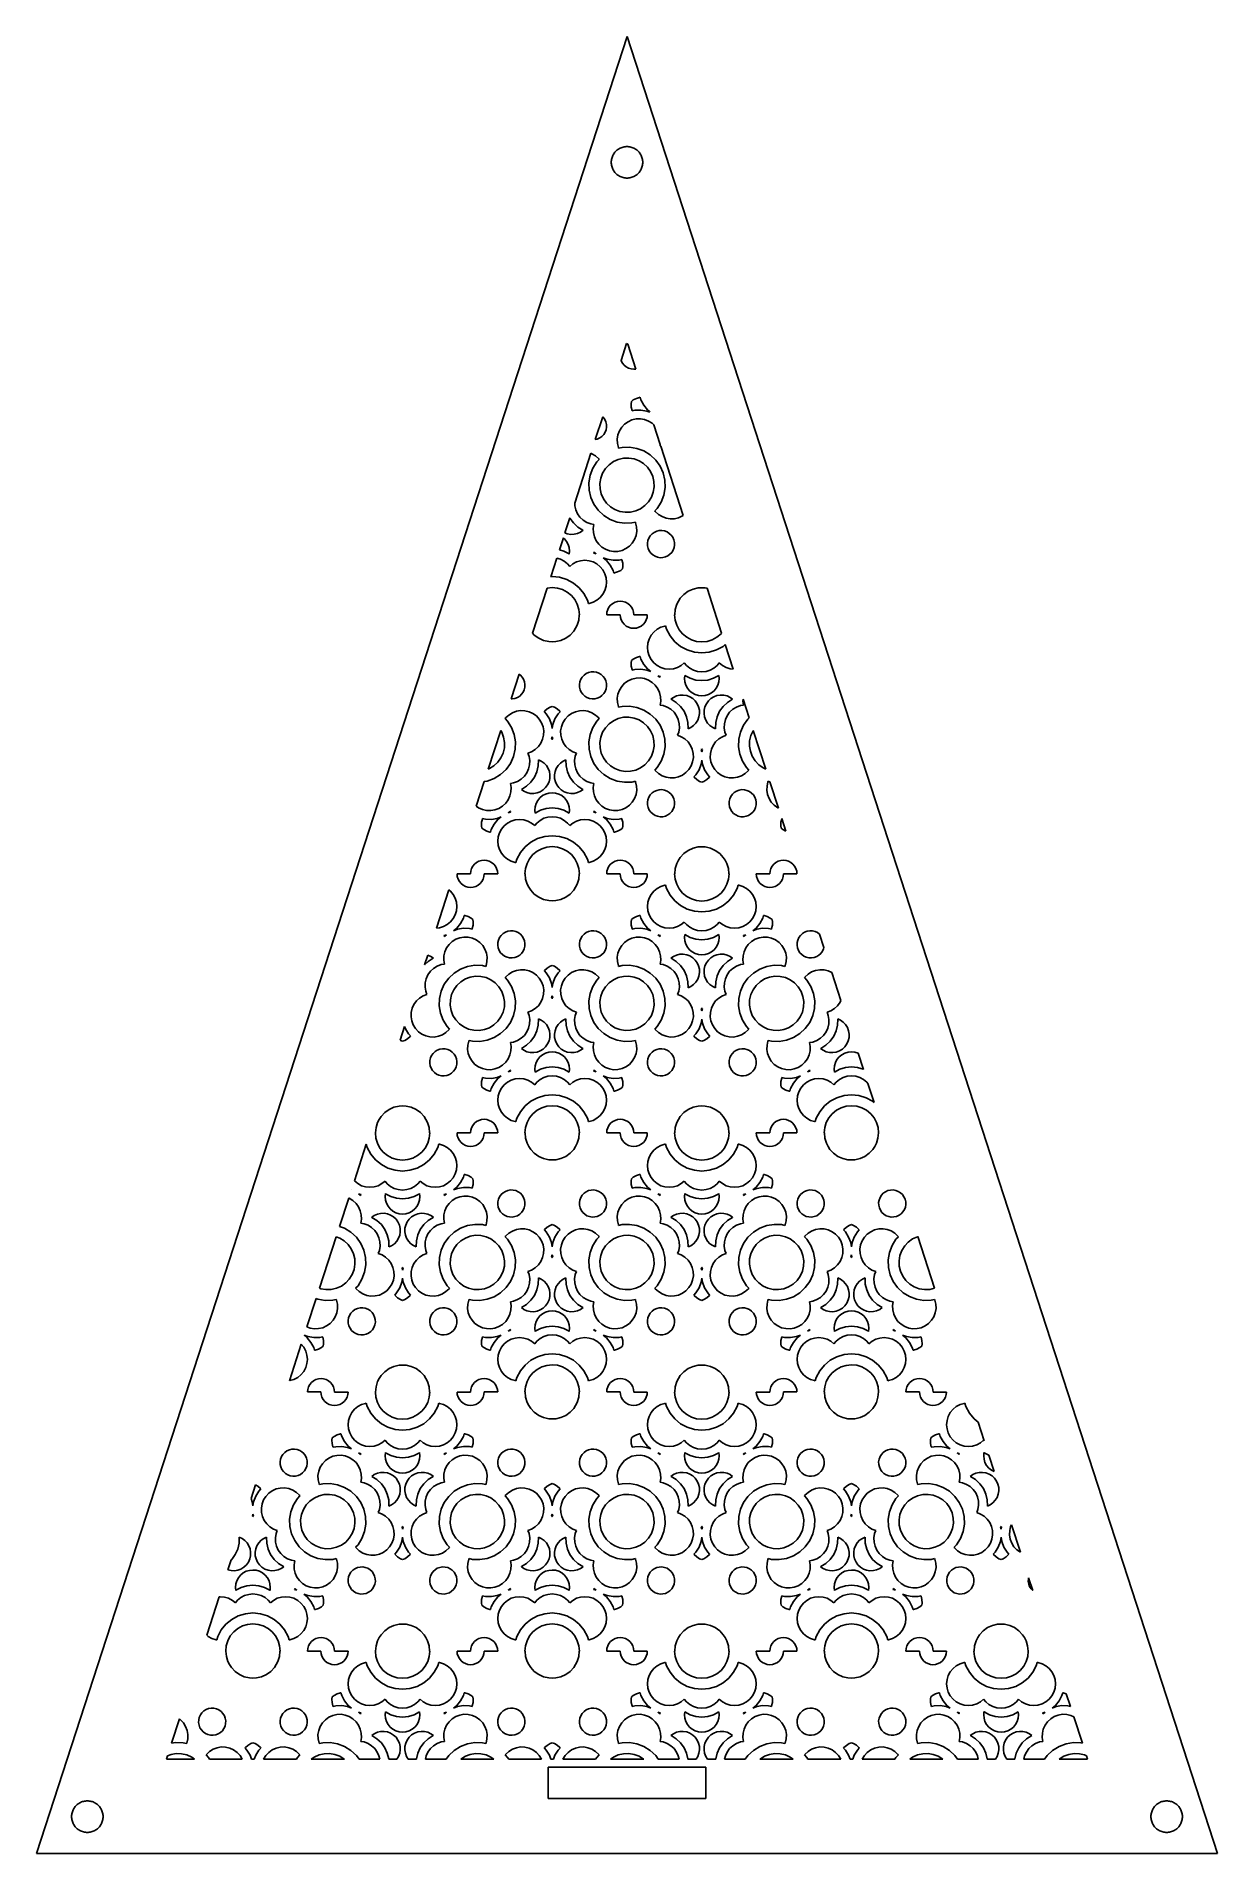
# Model space of a CAD drawing. Header units: metres. Extents: x -75 to 75, y 0 to 231.
import ezdxf

# ---------------------------------------------------------------- set-up
doc = ezdxf.new("R2010")
doc.units = ezdxf.units.M

msp = doc.modelspace()

# ---------------------------------------------------------------- linework, layer by layer
for p, q in [((0, 230.826), (-75, 0)), ((75, 0), (0, 230.826)), ((-2, 214.826), (-1.99605, 214.952)), ((-1.99605, 214.701), (-2, 214.826)), ((-1.99605, 214.952), (-1.98422, 215.077)), ((-1.98422, 214.576), (-1.99605, 214.701)), ((-1.98422, 215.077), (-1.96457, 215.201)), ((-1.96457, 215.201), (-1.93716, 215.324)), ((-1.93716, 215.324), (-1.9021, 215.444)), ((-1.9021, 215.444), (-1.85954, 215.562)), ((-1.85954, 215.562), (-1.80965, 215.678)), ((-1.80965, 215.678), (-1.75261, 215.79)), ((-1.75261, 215.79), (-1.68864, 215.898)), ((-1.68864, 215.898), (-1.61803, 216.002)), ((-1.61803, 216.002), (-1.54102, 216.101)), ((-1.54102, 216.101), (-1.45793, 216.195)), ((-1.45793, 216.195), (-1.36908, 216.284)), ((-1.36908, 216.284), (-1.27484, 216.367)), ((-1.27484, 216.367), (-1.17557, 216.444)), ((-1.17557, 216.444), (-1.07164, 216.515)), ((-1.07164, 216.515), (-0.9635, 216.579)), ((-0.9635, 216.579), (-0.85155, 216.636)), ((-0.85155, 216.636), (-0.73624, 216.686)), ((-0.73624, 216.686), (-0.61803, 216.728)), ((-0.61803, 216.728), (-0.49738, 216.763)), ((-0.49738, 216.763), (-0.37476, 216.791)), ((-0.37476, 216.791), (-0.25066, 216.81)), ((-0.25066, 216.81), (-0.12558, 216.822)), ((-0.12558, 216.822), (0, 216.826)), ((0, 216.826), (0.12558, 216.822)), ((0.12558, 216.822), (0.25066, 216.81)), ((0.25066, 216.81), (0.37476, 216.791)), ((0.37476, 216.791), (0.49738, 216.763)), ((0.49738, 216.763), (0.61803, 216.728)), ((0.61803, 216.728), (0.73624, 216.686)), ((0.73624, 216.686), (0.85155, 216.636)), ((0.85155, 216.636), (0.9635, 216.579)), ((0.9635, 216.579), (1.07164, 216.515)), ((1.07164, 216.515), (1.17557, 216.444)), ((1.17557, 216.444), (1.27484, 216.367)), ((1.27484, 216.367), (1.36908, 216.284)), ((1.36908, 216.284), (1.45793, 216.195)), ((1.45793, 216.195), (1.54102, 216.101)), ((1.54102, 216.101), (1.61803, 216.002)), ((1.61803, 216.002), (1.68864, 215.898)), ((1.68864, 215.898), (1.75261, 215.79)), ((1.75261, 215.79), (1.80965, 215.678)), ((1.80965, 215.678), (1.85954, 215.562)), ((1.85954, 215.562), (1.9021, 215.444)), ((1.9021, 215.444), (1.93716, 215.324)), ((1.93716, 215.324), (1.96457, 215.201)), ((1.96457, 215.201), (1.98422, 215.077)), ((1.98422, 215.077), (1.99605, 214.952)), ((1.99605, 214.701), (1.98422, 214.576)), ((1.99605, 214.952), (2, 214.826)), ((2, 214.826), (1.99605, 214.701)), ((-1.96457, 214.451), (-1.98422, 214.576)), ((-1.93716, 214.329), (-1.96457, 214.451)), ((-1.9021, 214.208), (-1.93716, 214.329)), ((-1.85954, 214.09), (-1.9021, 214.208)), ((-1.80965, 213.975), (-1.85954, 214.09)), ((-1.75261, 213.863), (-1.80965, 213.975)), ((-1.68864, 213.755), (-1.75261, 213.863)), ((-1.61803, 213.651), (-1.68864, 213.755)), ((-1.54102, 213.551), (-1.61803, 213.651)), ((-1.45793, 213.457), (-1.54102, 213.551)), ((-1.36908, 213.368), (-1.45793, 213.457)), ((-1.27484, 213.285), (-1.36908, 213.368)), ((-1.17557, 213.208), (-1.27484, 213.285)), ((-1.07164, 213.138), (-1.17557, 213.208)), ((-0.9635, 213.074), (-1.07164, 213.138)), ((-0.85155, 213.017), (-0.9635, 213.074)), ((-0.73624, 212.967), (-0.85155, 213.017)), ((-0.61803, 212.924), (-0.73624, 212.967)), ((-0.49738, 212.889), (-0.61803, 212.924)), ((-0.37476, 212.862), (-0.49738, 212.889)), ((-0.25066, 212.842), (-0.37476, 212.862)), ((-0.12558, 212.83), (-0.25066, 212.842)), ((0, 212.826), (-0.12558, 212.83)), ((0.12558, 212.83), (0, 212.826)), ((0.25066, 212.842), (0.12558, 212.83)), ((0.37476, 212.862), (0.25066, 212.842)), ((0.49738, 212.889), (0.37476, 212.862)), ((0.61803, 212.924), (0.49738, 212.889)), ((0.73624, 212.967), (0.61803, 212.924)), ((0.85155, 213.017), (0.73624, 212.967)), ((0.9635, 213.074), (0.85155, 213.017)), ((1.07164, 213.138), (0.9635, 213.074)), ((1.17557, 213.208), (1.07164, 213.138)), ((1.27484, 213.285), (1.17557, 213.208)), ((1.36908, 213.368), (1.27484, 213.285)), ((1.45793, 213.457), (1.36908, 213.368)), ((1.54102, 213.551), (1.45793, 213.457)), ((1.61803, 213.651), (1.54102, 213.551)), ((1.68864, 213.755), (1.61803, 213.651)), ((1.75261, 213.863), (1.68864, 213.755)), ((1.80965, 213.975), (1.75261, 213.863)), ((1.85954, 214.09), (1.80965, 213.975)), ((1.9021, 214.208), (1.85954, 214.09)), ((1.93716, 214.329), (1.9021, 214.208)), ((1.96457, 214.451), (1.93716, 214.329)), ((1.98422, 214.576), (1.96457, 214.451)), ((-0.75546, 189.668), (-0.06401, 191.796)), ((-0.06401, 191.796), (0.09088, 191.714)), ((0.09088, 191.714), (1.11143, 188.573)), ((-0.73871, 189.613), (-0.75546, 189.668)), ((-0.57925, 189.314), (-0.73871, 189.613)), ((-0.36472, 189.053), (-0.57925, 189.314)), ((-0.10321, 188.838), (-0.36472, 189.053)), ((0.1954, 188.679), (-0.10321, 188.838)), ((0.51837, 188.58), (0.1954, 188.679)), ((0.85467, 188.548), (0.51837, 188.58)), ((1.11143, 188.573), (0.85467, 188.548)), ((0.80249, 184.64), (1.18576, 184.844)), ((1.18576, 184.844), (1.59918, 184.969)), ((1.59918, 184.969), (1.66644, 184.976)), ((1.66644, 184.976), (1.76907, 184.639)), ((-4.02328, 179.611), (-3.08507, 182.499)), ((-3.08507, 182.499), (-3.02383, 182.441)), ((-3.02383, 182.441), (-2.82785, 182.167)), ((0.52939, 184.166), (0.57693, 184.454)), ((0.54446, 183.732), (0.52939, 184.166)), ((0.64188, 183.312), (0.54446, 183.732)), ((0.57693, 184.454), (0.80249, 184.64)), ((0.66971, 183.25), (0.64188, 183.312)), ((1.01297, 183.33), (0.66971, 183.25)), ((1.77255, 183.355), (1.01297, 183.33)), ((1.76907, 184.639), (2.12741, 183.969)), ((2.52228, 183.231), (1.77255, 183.355)), ((2.12741, 183.969), (2.60867, 183.381)), ((2.89235, 183.092), (2.52228, 183.231)), ((2.60867, 183.381), (2.86697, 183.17)), ((2.86697, 183.17), (2.89235, 183.092)), ((-2.95367, 180.253), (-3.18445, 180.007)), ((-2.77451, 180.541), (-2.95367, 180.253)), ((-2.82785, 182.167), (-2.68811, 181.859)), ((-2.65506, 180.857), (-2.77451, 180.541)), ((-2.68811, 181.859), (-2.61215, 181.53)), ((-2.59998, 181.191), (-2.65506, 180.857)), ((-2.61215, 181.53), (-2.59998, 181.191)), ((-1.23737, 179.667), (-1.14865, 180.201)), ((-1.14865, 180.201), (-0.95789, 180.708)), ((-0.95789, 180.708), (-0.67261, 181.168)), ((-0.67261, 181.168), (-0.30209, 181.563)), ((-0.30209, 181.563), (0.13742, 181.878)), ((0.13742, 181.878), (0.63144, 182.102)), ((0.63144, 182.102), (1.15735, 182.225)), ((1.15735, 182.225), (1.70065, 182.243)), ((1.70065, 182.243), (2.23352, 182.154)), ((2.23352, 182.154), (2.74088, 181.964)), ((2.74088, 181.964), (3.20184, 181.677)), ((3.20184, 181.677), (3.41779, 181.475)), ((3.41779, 181.475), (4.22409, 178.993)), ((-6.64282, 171.549), (-4.58961, 177.868)), ((-4.58961, 177.868), (-4.44675, 177.814)), ((-4.44675, 177.814), (-3.98578, 177.527)), ((-3.76834, 179.671), (-4.02328, 179.611)), ((-3.45871, 179.811), (-3.76834, 179.671)), ((-3.18445, 180.007), (-3.45871, 179.811)), ((-1.21881, 179.125), (-1.23737, 179.667)), ((-1.09647, 178.599), (-1.21881, 179.125)), ((-1.0611, 178.521), (-1.09647, 178.599)), ((-0.63144, 178.621), (-1.0611, 178.521)), ((0.31717, 178.652), (-0.63144, 178.621)), ((1.25418, 178.497), (0.31717, 178.652)), ((2.14307, 178.163), (1.25418, 178.497)), ((2.94962, 177.662), (2.14307, 178.163)), ((4.22409, 178.993), (4.1922, 178.802)), ((4.1922, 178.802), (4.29135, 178.786)), ((4.29135, 178.786), (7.15248, 169.98)), ((-4.34528, 175.961), (-4.67984, 175.072)), ((-3.84372, 176.767), (-4.34528, 175.961)), ((-3.98578, 177.527), (-3.59149, 177.158)), ((-3.54221, 177.09), (-3.84372, 176.767)), ((-3.59149, 177.158), (-3.54221, 177.09)), ((-3.09747, 175.345), (-2.7403, 175.921)), ((-2.7403, 175.921), (-2.27759, 176.415)), ((-2.27759, 176.415), (-1.72733, 176.809)), ((-1.72733, 176.809), (-1.10864, 177.088)), ((-1.10864, 177.088), (-0.45111, 177.242)), ((-0.45111, 177.242), (0.22614, 177.265)), ((0.22614, 177.265), (0.8941, 177.154)), ((0.8941, 177.154), (1.52786, 176.915)), ((1.52786, 176.915), (2.10364, 176.557)), ((2.10364, 176.557), (2.59766, 176.095)), ((2.59766, 176.095), (2.99136, 175.545)), ((3.6431, 177.011), (2.94962, 177.662)), ((2.99136, 175.545), (3.27026, 174.928)), ((4.19626, 176.241), (3.6431, 177.011)), ((4.58707, 175.376), (4.19626, 176.241)), ((-4.67984, 175.072), (-4.83466, 174.135)), ((-4.83466, 174.135), (-4.80392, 173.186)), ((-4.80392, 173.186), (-4.58707, 172.261)), ((-3.44711, 174.044), (-3.33694, 174.711)), ((-3.42392, 173.367), (-3.44711, 174.044)), ((-3.27026, 172.708), (-3.42392, 173.367)), ((-3.33694, 174.711), (-3.09747, 175.345)), ((3.27026, 174.928), (3.42392, 174.269)), ((3.44711, 173.593), (3.33694, 172.925)), ((3.42392, 174.269), (3.44711, 173.593)), ((4.80392, 174.45), (4.58707, 175.376)), ((4.67984, 172.565), (4.83466, 173.502)), ((4.83466, 173.502), (4.80392, 174.45)), ((-6.63156, 171.209), (-6.64282, 171.549)), ((-6.50864, 170.684), (-6.63156, 171.209)), ((-4.58707, 172.261), (-4.19626, 171.396)), ((-4.19626, 171.396), (-3.6431, 170.625)), ((-2.99136, 172.091), (-3.27026, 172.708)), ((-2.59766, 171.542), (-2.99136, 172.091)), ((-2.10364, 171.079), (-2.59766, 171.542)), ((-1.52786, 170.721), (-2.10364, 171.079)), ((1.72733, 170.827), (1.10864, 170.548)), ((2.27701, 171.221), (1.72733, 170.827)), ((2.73972, 171.715), (2.27701, 171.221)), ((3.09747, 172.291), (2.73972, 171.715)), ((3.33694, 172.925), (3.09747, 172.291)), ((3.54221, 170.547), (3.84372, 170.869)), ((3.84372, 170.869), (4.34528, 171.676)), ((4.34528, 171.676), (4.67984, 172.565)), ((-7.87698, 167.751), (-7.25917, 169.652)), ((-7.25917, 169.652), (-7.25024, 169.632)), ((-7.25024, 169.632), (-6.80783, 169.015)), ((-6.80783, 169.015), (-6.25351, 168.496)), ((-6.2854, 170.189), (-6.50864, 170.684)), ((-5.97055, 169.75), (-6.2854, 170.189)), ((-5.57568, 169.379), (-5.97055, 169.75)), ((-5.1153, 169.094), (-5.57568, 169.379)), ((-4.60736, 168.902), (-5.1153, 169.094)), ((-4.1922, 168.834), (-4.60736, 168.902)), ((-4.27628, 168.331), (-4.1922, 168.834)), ((-3.6431, 170.625), (-2.94962, 169.974)), ((-2.94962, 169.974), (-2.14307, 169.473)), ((-2.14307, 169.473), (-1.25418, 169.139)), ((-0.8941, 170.482), (-1.52786, 170.721)), ((-1.25418, 169.139), (-0.31717, 168.984)), ((-0.22614, 170.372), (-0.8941, 170.482)), ((-0.31717, 168.984), (0.63144, 169.015)), ((0.45111, 170.394), (-0.22614, 170.372)), ((1.10864, 170.548), (0.45111, 170.394)), ((0.63144, 169.015), (1.0611, 169.116)), ((1.0611, 169.116), (1.09647, 169.037)), ((1.09647, 169.037), (1.21881, 168.511)), ((1.21881, 168.511), (1.23737, 167.969)), ((3.59149, 170.478), (3.54221, 170.547)), ((3.98578, 170.109), (3.59149, 170.478)), ((4.44675, 169.822), (3.98578, 170.109)), ((4.9541, 169.631), (4.44675, 169.822)), ((5.48697, 169.543), (4.9541, 169.631)), ((6.02969, 169.561), (5.48697, 169.543)), ((6.5556, 169.683), (6.02969, 169.561)), ((7.0502, 169.907), (6.5556, 169.683)), ((7.15248, 169.98), (7.0502, 169.907)), ((-8.57277, 165.609), (-8.0777, 167.133)), ((-8.0777, 167.133), (-7.93735, 167.018)), ((-7.93735, 167.018), (-7.66251, 166.683)), ((-7.57959, 167.638), (-7.87698, 167.751)), ((-7.66251, 166.683), (-7.4584, 166.301)), ((-7.15225, 167.568), (-7.57959, 167.638)), ((-7.4584, 166.301), (-7.33374, 165.887)), ((-6.71854, 167.583), (-7.15225, 167.568)), ((-6.29816, 167.681), (-6.71854, 167.583)), ((-5.90329, 167.86), (-6.29816, 167.681)), ((-6.25351, 168.496), (-5.60815, 168.094)), ((-5.5867, 168.086), (-5.90329, 167.86)), ((-5.60815, 168.094), (-5.5867, 168.086)), ((-4.2583, 167.79), (-4.27628, 168.331)), ((-4.1348, 167.263), (-4.2583, 167.79)), ((-3.91156, 166.768), (-4.1348, 167.263)), ((-3.59613, 166.329), (-3.91156, 166.768)), ((-3.20184, 165.959), (-3.59613, 166.329)), ((0.67203, 166.468), (0.30151, 166.073)), ((0.95789, 166.929), (0.67203, 166.468)), ((1.14865, 167.435), (0.95789, 166.929)), ((1.23737, 167.969), (1.14865, 167.435)), ((2.59998, 166.445), (2.65506, 166.778)), ((2.61215, 166.106), (2.59998, 166.445)), ((2.65506, 166.778), (2.77451, 167.095)), ((2.77451, 167.095), (2.95309, 167.383)), ((2.95309, 167.383), (3.18387, 167.629)), ((3.18387, 167.629), (3.45871, 167.826)), ((3.45871, 167.826), (3.76834, 167.965)), ((3.76834, 167.965), (4.09653, 168.042)), ((4.09653, 168.042), (4.43573, 168.054)), ((4.43573, 168.054), (4.76913, 167.998)), ((4.76913, 167.998), (5.08572, 167.879)), ((5.08572, 167.879), (5.37332, 167.7)), ((5.37332, 167.7), (5.62033, 167.469)), ((5.62033, 167.469), (5.81631, 167.194)), ((5.81631, 167.194), (5.95605, 166.886)), ((5.95605, 166.886), (6.03201, 166.557)), ((6.04419, 166.219), (5.98911, 165.885)), ((6.03201, 166.557), (6.04419, 166.219)), ((-9.6834, 162.191), (-8.91534, 164.555)), ((-8.91534, 164.555), (-8.44296, 164.411)), ((-8.0162, 165.441), (-8.57277, 165.609)), ((-8.44296, 164.411), (-7.96518, 164.156)), ((-7.34592, 165.082), (-8.0162, 165.441)), ((-7.96518, 164.156), (-7.54596, 163.812)), ((-7.3291, 165.068), (-7.34592, 165.082)), ((-7.33374, 165.887), (-7.29083, 165.455)), ((-7.29083, 165.455), (-7.3291, 165.068)), ((-6.88553, 163.81), (-6.40775, 164.066)), ((-6.40775, 164.066), (-5.88937, 164.222)), ((-5.88937, 164.222), (-5.35013, 164.276)), ((-5.35013, 164.276), (-4.81088, 164.223)), ((-4.81088, 164.223), (-4.29367, 164.066)), ((-4.29367, 164.066), (-3.81473, 163.81)), ((-4.20322, 165.197), (-4.19742, 165.264)), ((-3.91678, 165.11), (-4.20322, 165.197)), ((-4.19742, 165.264), (-4.19452, 165.272)), ((-4.19452, 165.272), (-4.13654, 165.315)), ((-4.13654, 165.315), (-3.91678, 165.11)), ((-2.74088, 165.672), (-3.20184, 165.959)), ((-2.60867, 164.255), (-3.02151, 164.593)), ((-3.02151, 164.593), (-2.52228, 164.406)), ((-2.23352, 165.482), (-2.74088, 165.672)), ((-2.12741, 163.668), (-2.60867, 164.255)), ((-2.52228, 164.406), (-1.77255, 164.282)), ((-1.70065, 165.393), (-2.23352, 165.482)), ((-1.77255, 164.282), (-1.01297, 164.307)), ((-1.15735, 165.412), (-1.70065, 165.393)), ((-0.63144, 165.534), (-1.15735, 165.412)), ((-1.01297, 164.307), (-0.66971, 164.387)), ((-0.66971, 164.387), (-0.64188, 164.324)), ((-0.64188, 164.324), (-0.54446, 163.905)), ((-0.13742, 165.758), (-0.63144, 165.534)), ((-0.54446, 163.905), (-0.52939, 163.47)), ((0.30151, 166.073), (-0.13742, 165.758)), ((2.68811, 165.778), (2.61215, 166.106)), ((2.82785, 165.469), (2.68811, 165.778)), ((3.02383, 165.195), (2.82785, 165.469)), ((3.27084, 164.964), (3.02383, 165.195)), ((3.55844, 164.785), (3.27084, 164.964)), ((3.87503, 164.665), (3.55844, 164.785)), ((4.20844, 164.61), (3.87503, 164.665)), ((4.54764, 164.621), (4.20844, 164.61)), ((4.87582, 164.698), (4.54764, 164.621)), ((5.1814, 164.836), (4.87582, 164.698)), ((5.45914, 165.035), (5.1814, 164.836)), ((5.69049, 165.281), (5.45914, 165.035)), ((5.86966, 165.569), (5.69049, 165.281)), ((5.98911, 165.885), (5.86966, 165.569)), ((-9.5, 162.209), (-9.6834, 162.191)), ((-8.55545, 162.115), (-9.5, 162.209)), ((-7.64511, 161.84), (-8.55545, 162.115)), ((-6.80783, 161.392), (-7.64511, 161.84)), ((-7.54596, 163.812), (-7.27924, 163.487)), ((-7.27924, 163.487), (-6.88553, 163.81)), ((-3.81473, 163.81), (-3.39667, 163.466)), ((-3.39667, 163.466), (-3.05341, 163.048)), ((-3.05341, 163.048), (-2.7977, 162.57)), ((-2.7977, 162.57), (-2.64114, 162.053)), ((-2.64114, 162.053), (-2.5878, 161.513)), ((-1.76907, 162.997), (-2.12741, 163.668)), ((-1.66644, 162.66), (-1.76907, 162.997)), ((-1.59918, 162.667), (-1.66644, 162.66)), ((-1.18576, 162.792), (-1.59918, 162.667)), ((-0.80249, 162.997), (-1.18576, 162.792)), ((-0.57693, 163.182), (-0.80249, 162.997)), ((-0.52939, 163.47), (-0.57693, 163.182)), ((-12.0077, 155.038), (-10.1506, 160.753)), ((-10.1506, 160.753), (-9.5, 160.818)), ((-9.5, 160.818), (-8.82623, 160.752)), ((-8.82623, 160.752), (-8.17856, 160.555)), ((-8.17856, 160.555), (-7.58075, 160.236)), ((-7.58075, 160.236), (-7.05716, 159.806)), ((-7.05716, 159.806), (-6.6275, 159.282)), ((-6.07376, 160.79), (-6.80783, 161.392)), ((-6.6275, 159.282), (-6.30859, 158.685)), ((-5.47189, 160.056), (-6.07376, 160.79)), ((-5.02368, 159.218), (-5.47189, 160.056)), ((-3.39725, 159.56), (-3.81473, 159.217)), ((-3.05399, 159.978), (-3.39725, 159.56)), ((-2.7977, 160.456), (-3.05399, 159.978)), ((-2.64056, 160.974), (-2.7977, 160.456)), ((-2.5878, 161.513), (-2.64056, 160.974)), ((6.53705, 159.079), (6.7684, 159.45)), ((6.7684, 159.45), (7.23111, 159.944)), ((7.23111, 159.944), (7.78485, 160.342)), ((7.78485, 160.342), (8.39948, 160.619)), ((8.39948, 160.619), (9.05759, 160.772)), ((9.05759, 160.772), (9.5, 160.788)), ((9.5, 160.788), (9.94183, 160.773)), ((9.94183, 160.773), (10.1608, 160.722)), ((10.1608, 160.722), (12.0163, 155.011)), ((-6.30859, 158.685), (-6.11261, 158.038)), ((-6.0639, 157.367), (-6.13058, 156.689)), ((-6.11261, 158.038), (-6.04593, 157.367)), ((-6.04593, 157.367), (-6.0639, 157.367)), ((-4.89612, 158.796), (-5.02368, 159.218)), ((-4.81088, 158.804), (-4.89612, 158.796)), ((-4.29367, 158.961), (-4.81088, 158.804)), ((-3.81473, 159.217), (-4.29367, 158.961)), ((-2.57968, 157.367), (-2.54721, 157.7)), ((-0.86975, 157.367), (-2.57968, 157.367)), ((-2.54721, 157.7), (-2.44922, 158.023)), ((-2.44922, 158.023), (-2.28976, 158.322)), ((-2.28976, 158.322), (-2.07523, 158.584)), ((-2.07523, 158.584), (-1.81372, 158.798)), ((-1.81372, 158.798), (-1.51453, 158.958)), ((-1.51453, 158.958), (-1.19156, 159.056)), ((-1.19156, 159.056), (-0.85467, 159.089)), ((-0.83612, 157.027), (-0.86975, 157.367)), ((-0.85467, 159.089), (-0.51837, 159.056)), ((-0.73871, 156.704), (-0.83612, 157.027)), ((-0.51837, 159.056), (-0.1954, 158.958)), ((-0.1954, 158.958), (0.10321, 158.798)), ((0.10321, 158.798), (0.36472, 158.584)), ((0.36472, 158.584), (0.57925, 158.322)), ((0.57925, 158.322), (0.73871, 158.023)), ((0.73871, 158.023), (0.83612, 157.7)), ((0.83612, 157.7), (0.86975, 157.36)), ((0.86975, 157.36), (2.57968, 157.36)), ((2.54721, 157.027), (2.44922, 156.704)), ((2.57968, 157.36), (2.54721, 157.027)), ((6.11261, 156.689), (6.04593, 157.36)), ((6.04593, 157.36), (6.0639, 157.36)), ((6.0639, 157.36), (6.13058, 158.038)), ((6.13058, 158.038), (6.32715, 158.685)), ((6.32715, 158.685), (6.53705, 159.079)), ((-11.7689, 154.783), (-12.0077, 155.038)), ((-11.2151, 154.386), (-11.7689, 154.783)), ((-7.23169, 154.782), (-7.78485, 154.386)), ((-6.76898, 155.276), (-7.23169, 154.782)), ((-6.53705, 155.648), (-6.76898, 155.276)), ((-6.32715, 156.042), (-6.53705, 155.648)), ((-6.13058, 156.689), (-6.32715, 156.042)), ((-0.57925, 156.405), (-0.73871, 156.704)), ((-0.36472, 156.144), (-0.57925, 156.405)), ((-0.10321, 155.929), (-0.36472, 156.144)), ((0.1954, 155.77), (-0.10321, 155.929)), ((0.51837, 155.671), (0.1954, 155.77)), ((0.85467, 155.639), (0.51837, 155.671)), ((1.19156, 155.672), (0.85467, 155.639)), ((1.51453, 155.77), (1.19156, 155.672)), ((1.81372, 155.929), (1.51453, 155.77)), ((2.07465, 156.143), (1.81372, 155.929)), ((2.28918, 156.405), (2.07465, 156.143)), ((2.44922, 156.704), (2.28918, 156.405)), ((2.7977, 154.271), (3.05341, 154.749)), ((3.05341, 154.749), (3.39667, 155.167)), ((3.39667, 155.167), (3.81473, 155.51)), ((3.81473, 155.51), (4.29367, 155.766)), ((4.29367, 155.766), (4.81088, 155.923)), ((4.81088, 155.923), (4.89612, 155.931)), ((4.89612, 155.931), (5.02368, 155.509)), ((5.02368, 155.509), (5.47189, 154.671)), ((5.47189, 154.671), (6.07376, 153.937)), ((6.30859, 156.042), (6.11261, 156.689)), ((6.6275, 155.445), (6.30859, 156.042)), ((7.05716, 154.921), (6.6275, 155.445)), ((7.58075, 154.492), (7.05716, 154.921)), ((11.9417, 154.92), (11.4187, 154.492)), ((12.0163, 155.011), (11.9417, 154.92)), ((-10.5999, 154.108), (-11.2151, 154.386)), ((-9.94183, 153.954), (-10.5999, 154.108)), ((-9.5, 153.94), (-9.94183, 153.954)), ((-9.05759, 153.955), (-9.5, 153.94)), ((-8.39948, 154.108), (-9.05759, 153.955)), ((-7.78485, 154.386), (-8.39948, 154.108)), ((2.5878, 153.214), (2.64056, 153.753)), ((2.64114, 152.674), (2.5878, 153.214)), ((2.64056, 153.753), (2.7977, 154.271)), ((2.7977, 152.157), (2.64114, 152.674)), ((6.07376, 153.937), (6.80783, 153.335)), ((6.80783, 153.335), (7.64511, 152.887)), ((8.17856, 154.172), (7.58075, 154.492)), ((7.64511, 152.887), (8.55545, 152.612)), ((8.82623, 153.976), (8.17856, 154.172)), ((8.55545, 152.612), (9.5, 152.518)), ((9.5, 153.91), (8.82623, 153.976)), ((10.1732, 153.976), (9.5, 153.91)), ((9.5, 152.518), (10.444, 152.612)), ((10.8209, 154.172), (10.1732, 153.976)), ((10.444, 152.612), (11.3543, 152.887)), ((11.4187, 154.492), (10.8209, 154.172)), ((11.3543, 152.887), (12.1916, 153.335)), ((12.1916, 153.335), (12.4831, 153.574)), ((12.4831, 153.574), (13.4929, 150.467)), ((-4.87582, 150.029), (-4.54764, 150.106)), ((-4.54764, 150.106), (-4.20844, 150.117)), ((-4.20844, 150.117), (-3.87503, 150.062)), ((-3.87503, 150.062), (-3.55844, 149.942)), ((0.52939, 151.257), (0.57693, 151.545)), ((0.54446, 150.822), (0.52939, 151.257)), ((0.64188, 150.403), (0.54446, 150.822)), ((0.57693, 151.545), (0.80249, 151.73)), ((0.66971, 150.341), (0.64188, 150.403)), ((1.01297, 150.421), (0.66971, 150.341)), ((0.80249, 151.73), (1.18576, 151.935)), ((1.77255, 150.446), (1.01297, 150.421)), ((1.18576, 151.935), (1.59918, 152.06)), ((1.59918, 152.06), (1.66644, 152.067)), ((1.66644, 152.067), (1.76907, 151.73)), ((1.76907, 151.73), (2.12741, 151.06)), ((2.52228, 150.322), (1.77255, 150.446)), ((2.12741, 151.06), (2.60867, 150.472)), ((3.02151, 150.134), (2.52228, 150.322)), ((2.60867, 150.472), (3.02151, 150.134)), ((3.05341, 151.679), (2.7977, 152.157)), ((3.39667, 151.261), (3.05341, 151.679)), ((3.81473, 150.917), (3.39667, 151.261)), ((4.29367, 150.661), (3.81473, 150.917)), ((4.81088, 150.504), (4.29367, 150.661)), ((5.35013, 150.451), (4.81088, 150.504)), ((5.88937, 150.505), (5.35013, 150.451)), ((6.40775, 150.661), (5.88937, 150.505)), ((6.88553, 150.917), (6.40775, 150.661)), ((7.27924, 151.241), (6.88553, 150.917)), ((7.54596, 150.915), (7.27924, 151.241)), ((7.96518, 150.571), (7.54596, 150.915)), ((8.44296, 150.316), (7.96518, 150.571)), ((8.96075, 150.159), (8.44296, 150.316)), ((9.5, 150.106), (8.96075, 150.159)), ((10.0387, 150.159), (9.5, 150.106)), ((10.5565, 150.316), (10.0387, 150.159)), ((11.0342, 150.571), (10.5565, 150.316)), ((11.4529, 150.915), (11.0342, 150.571)), ((11.7202, 151.241), (11.4529, 150.915)), ((12.1139, 150.917), (11.7202, 151.241)), ((12.5917, 150.661), (12.1139, 150.917)), ((13.11, 150.504), (12.5917, 150.661)), ((13.4929, 150.467), (13.11, 150.504)), ((-14.7237, 146.679), (-13.706, 149.811)), ((-13.706, 149.811), (-13.5397, 149.692)), ((-13.5397, 149.692), (-13.3083, 149.445)), ((-13.3083, 149.445), (-13.1298, 149.158)), ((-13.0434, 147.841), (-13.1831, 147.533)), ((-13.1298, 149.158), (-13.0103, 148.841)), ((-12.9668, 148.169), (-13.0434, 147.841)), ((-13.0103, 148.841), (-12.9558, 148.508)), ((-12.9558, 148.508), (-12.9668, 148.169)), ((-6.04419, 148.508), (-5.98911, 148.841)), ((-6.03201, 148.17), (-6.04419, 148.508)), ((-5.95605, 147.841), (-6.03201, 148.17)), ((-5.98911, 148.841), (-5.86966, 149.158)), ((-5.81631, 147.533), (-5.95605, 147.841)), ((-5.86966, 149.158), (-5.69107, 149.445)), ((-5.69107, 149.445), (-5.45972, 149.692)), ((-5.45972, 149.692), (-5.1814, 149.891)), ((-5.1814, 149.891), (-4.87582, 150.029)), ((-3.55844, 149.942), (-3.27084, 149.763)), ((-3.27084, 149.763), (-3.02383, 149.532)), ((-3.02383, 149.532), (-2.82785, 149.258)), ((-2.82785, 149.258), (-2.68811, 148.95)), ((-2.65506, 147.948), (-2.77451, 147.632)), ((-2.68811, 148.95), (-2.61215, 148.621)), ((-2.59998, 148.282), (-2.65506, 147.948)), ((-2.61215, 148.621), (-2.59998, 148.282)), ((-1.14865, 147.292), (-0.95789, 147.799)), ((-0.95789, 147.799), (-0.67261, 148.259)), ((-0.67261, 148.259), (-0.30209, 148.654)), ((-0.30209, 148.654), (0.13742, 148.969)), ((0.13742, 148.969), (0.63144, 149.193)), ((0.63144, 149.193), (1.15735, 149.315)), ((1.15735, 149.315), (1.70065, 149.334)), ((1.70065, 149.334), (2.23352, 149.245)), ((2.23352, 149.245), (2.74088, 149.055)), ((2.74088, 149.055), (3.20184, 148.768)), ((3.20184, 148.768), (3.59613, 148.398)), ((3.59613, 148.398), (3.91156, 147.959)), ((3.91156, 147.959), (4.1348, 147.465)), ((3.91678, 149.617), (4.20322, 149.53)), ((4.13654, 149.412), (3.91678, 149.617)), ((4.19452, 149.455), (4.13654, 149.412)), ((4.19742, 149.463), (4.19452, 149.455)), ((4.20322, 149.53), (4.19742, 149.463)), ((7.29083, 149.272), (7.3291, 149.659)), ((7.33374, 148.841), (7.29083, 149.272)), ((7.3291, 149.659), (7.34592, 149.645)), ((7.4584, 148.427), (7.33374, 148.841)), ((7.34592, 149.645), (8.0162, 149.286)), ((7.66251, 148.044), (7.4584, 148.427)), ((7.93735, 147.709), (7.66251, 148.044)), ((8.0162, 149.286), (8.7439, 149.066)), ((8.7439, 149.066), (9.5, 148.991)), ((9.5, 148.991), (10.2555, 149.066)), ((10.2555, 149.066), (10.9832, 149.286)), ((10.9832, 149.286), (11.6535, 149.645)), ((11.3363, 148.044), (11.0615, 147.709)), ((11.541, 148.427), (11.3363, 148.044)), ((11.6663, 148.841), (11.541, 148.427)), ((11.6535, 149.645), (11.6703, 149.659)), ((11.7086, 149.271), (11.6663, 148.841)), ((11.6703, 149.659), (11.7086, 149.271)), ((-14.5643, 146.674), (-14.7237, 146.679)), ((-14.2309, 146.728), (-14.5643, 146.674)), ((-13.9143, 146.848), (-14.2309, 146.728)), ((-13.6267, 147.027), (-13.9143, 146.848)), ((-13.3802, 147.257), (-13.6267, 147.027)), ((-13.1831, 147.533), (-13.3802, 147.257)), ((-10.1419, 145.394), (-9.7731, 145.624)), ((-9.7731, 145.624), (-9.49942, 145.726)), ((-9.49942, 145.726), (-9.22632, 145.624)), ((-9.22632, 145.624), (-8.85754, 145.395)), ((-5.62033, 147.258), (-5.81631, 147.533)), ((-5.37332, 147.027), (-5.62033, 147.258)), ((-5.08572, 146.848), (-5.37332, 147.027)), ((-4.76913, 146.729), (-5.08572, 146.848)), ((-4.43573, 146.673), (-4.76913, 146.729)), ((-4.09653, 146.685), (-4.43573, 146.673)), ((-3.76834, 146.762), (-4.09653, 146.685)), ((-3.45871, 146.902), (-3.76834, 146.762)), ((-3.18445, 147.098), (-3.45871, 146.902)), ((-2.95367, 147.344), (-3.18445, 147.098)), ((-2.77451, 147.632), (-2.95367, 147.344)), ((-1.23737, 146.758), (-1.14865, 147.292)), ((-1.21881, 146.216), (-1.23737, 146.758)), ((-1.09647, 145.69), (-1.21881, 146.216)), ((-1.0611, 145.612), (-1.09647, 145.69)), ((-0.63144, 145.712), (-1.0611, 145.612)), ((0.31717, 145.743), (-0.63144, 145.712)), ((1.25418, 145.588), (0.31717, 145.743)), ((2.14307, 145.254), (1.25418, 145.588)), ((4.1348, 147.465), (4.2583, 146.938)), ((4.27628, 146.396), (4.1922, 145.893)), ((4.1922, 145.893), (4.60736, 145.825)), ((4.2583, 146.938), (4.27628, 146.396)), ((4.60736, 145.825), (5.1153, 145.634)), ((5.1153, 145.634), (5.57568, 145.348)), ((5.5867, 146.641), (5.90329, 146.867)), ((5.60815, 146.633), (5.5867, 146.641)), ((6.25351, 146.231), (5.60815, 146.633)), ((5.90329, 146.867), (6.29816, 147.046)), ((6.80783, 145.712), (6.25351, 146.231)), ((6.29816, 147.046), (6.71854, 147.145)), ((6.71854, 147.145), (7.15225, 147.16)), ((7.25024, 145.095), (6.80783, 145.712)), ((7.15225, 147.16), (7.57959, 147.089)), ((7.57959, 147.089), (7.98489, 146.936)), ((8.27191, 147.435), (7.93735, 147.709)), ((7.98489, 146.936), (8.35309, 146.707)), ((8.6546, 147.23), (8.27191, 147.435)), ((8.35309, 146.707), (8.6691, 146.411)), ((9.0686, 147.105), (8.6546, 147.23)), ((8.6691, 146.411), (8.92075, 146.06)), ((8.92075, 146.06), (9.09991, 145.664)), ((9.5, 147.063), (9.0686, 147.105)), ((9.09991, 145.664), (9.19791, 145.243)), ((9.93082, 147.105), (9.5, 147.063)), ((9.80151, 145.244), (9.90009, 145.665)), ((9.90009, 145.665), (10.0787, 146.06)), ((10.3448, 147.23), (9.93082, 147.105)), ((10.0787, 146.06), (10.3303, 146.411)), ((10.3303, 146.411), (10.6463, 146.707)), ((10.7275, 147.435), (10.3448, 147.23)), ((10.6463, 146.707), (11.0151, 146.936)), ((11.0615, 147.709), (10.7275, 147.435)), ((11.0151, 146.936), (11.4198, 147.09)), ((11.4198, 147.09), (11.8472, 147.159)), ((12.1916, 145.712), (11.7492, 145.095)), ((11.8472, 147.159), (12.2809, 147.146)), ((12.7465, 146.232), (12.1916, 145.712)), ((12.2809, 147.146), (12.7013, 147.047)), ((12.7013, 147.047), (13.0967, 146.868)), ((13.3918, 146.634), (12.7465, 146.232)), ((13.0967, 146.868), (13.4133, 146.642)), ((13.4133, 146.642), (13.3918, 146.634)), ((13.4243, 145.348), (13.8847, 145.634)), ((13.8847, 145.634), (14.3921, 145.825)), ((14.3921, 145.825), (14.8078, 145.894)), ((14.7243, 146.397), (14.7322, 146.652)), ((14.8078, 145.894), (14.7243, 146.397)), ((14.7322, 146.652), (15.513, 144.249)), ((-15.4578, 144.18), (-15.4085, 144.248)), ((-15.1557, 143.858), (-15.4578, 144.18)), ((-15.4085, 144.248), (-15.0136, 144.618)), ((-14.6541, 143.051), (-15.1557, 143.858)), ((-15.0136, 144.618), (-14.5527, 144.905)), ((-14.5527, 144.905), (-14.0459, 145.095)), ((-14.0459, 145.095), (-13.5125, 145.183)), ((-13.5125, 145.183), (-12.9703, 145.167)), ((-12.9703, 145.167), (-12.4438, 145.043)), ((-12.4438, 145.043), (-11.9498, 144.819)), ((-11.9498, 144.819), (-11.5097, 144.504)), ((-11.5097, 144.504), (-11.1398, 144.109)), ((-11.1398, 144.109), (-10.8533, 143.648)), ((-10.8533, 143.648), (-10.6631, 143.142)), ((-10.6631, 143.142), (-10.5744, 142.608)), ((-10.4967, 145.044), (-10.4579, 145.098)), ((-10.2561, 144.786), (-10.4967, 145.044)), ((-10.4579, 145.098), (-10.1419, 145.394)), ((-9.85428, 144.142), (-10.2561, 144.786)), ((-9.58698, 143.431), (-9.85428, 144.142)), ((-9.5, 142.908), (-9.58698, 143.431)), ((-9.41302, 143.431), (-9.5, 142.908)), ((-9.14572, 144.142), (-9.41302, 143.431)), ((-8.7439, 144.787), (-9.14572, 144.142)), ((-8.85754, 145.395), (-8.54211, 145.099)), ((-8.50327, 145.045), (-8.7439, 144.787)), ((-8.54211, 145.099), (-8.50327, 145.045)), ((-8.42557, 142.609), (-8.33685, 143.143)), ((-8.33685, 143.143), (-8.14609, 143.649)), ((-8.14609, 143.649), (-7.86023, 144.11)), ((-7.86023, 144.11), (-7.4903, 144.505)), ((-7.4903, 144.505), (-7.0502, 144.82)), ((-7.0502, 144.82), (-6.5556, 145.044)), ((-6.5556, 145.044), (-6.02969, 145.166)), ((-6.02969, 145.166), (-5.48697, 145.184)), ((-5.48697, 145.184), (-4.9541, 145.096)), ((-4.9541, 145.096), (-4.44675, 144.905)), ((-4.44675, 144.905), (-3.98578, 144.618)), ((-3.84372, 143.858), (-4.34528, 143.052)), ((-3.98578, 144.618), (-3.59149, 144.249)), ((-3.54221, 144.18), (-3.84372, 143.858)), ((-3.59149, 144.249), (-3.54221, 144.18)), ((-2.7403, 143.012), (-2.27759, 143.506)), ((-2.27759, 143.506), (-1.72733, 143.9)), ((-1.72733, 143.9), (-1.10864, 144.179)), ((-1.10864, 144.179), (-0.45111, 144.333)), ((-0.45111, 144.333), (0.22614, 144.356)), ((0.22614, 144.356), (0.8941, 144.245)), ((0.8941, 144.245), (1.52786, 144.006)), ((1.52786, 144.006), (2.10364, 143.648)), ((2.10364, 143.648), (2.59766, 143.185)), ((2.94962, 144.753), (2.14307, 145.254)), ((2.59766, 143.185), (2.99136, 142.636)), ((3.6431, 144.102), (2.94962, 144.753)), ((4.19626, 143.332), (3.6431, 144.102)), ((4.58707, 142.466), (4.19626, 143.332)), ((5.57568, 145.348), (5.97055, 144.977)), ((5.97055, 144.977), (6.2854, 144.538)), ((6.2854, 144.538), (6.50864, 144.044)), ((6.50864, 144.044), (6.63156, 143.518)), ((6.63156, 143.518), (6.64954, 142.976)), ((7.56393, 144.403), (7.25024, 145.095)), ((7.73672, 143.663), (7.56393, 144.403)), ((7.76166, 142.903), (7.73672, 143.663)), ((8.46384, 143.293), (8.11246, 143.042)), ((8.76013, 143.609), (8.46384, 143.293)), ((8.98917, 143.978), (8.76013, 143.609)), ((9.14224, 144.383), (8.98917, 143.978)), ((9.2124, 144.81), (9.14224, 144.383)), ((9.19791, 145.243), (9.2124, 144.81)), ((9.7876, 144.81), (9.80151, 145.244)), ((9.85776, 144.384), (9.7876, 144.81)), ((10.0108, 143.978), (9.85776, 144.384)), ((10.2393, 143.61), (10.0108, 143.978)), ((10.5356, 143.294), (10.2393, 143.61)), ((10.887, 143.042), (10.5356, 143.294)), ((11.2627, 143.663), (11.2378, 142.904)), ((11.4361, 144.403), (11.2627, 143.663)), ((11.7492, 145.095), (11.4361, 144.403)), ((12.3505, 142.977), (12.3673, 143.518)), ((12.3673, 143.518), (12.4908, 144.044)), ((12.4908, 144.044), (12.714, 144.538)), ((12.714, 144.538), (13.0294, 144.978)), ((13.0294, 144.978), (13.4243, 145.348)), ((14.8032, 143.332), (14.4124, 142.467)), ((15.3569, 144.103), (14.8032, 143.332)), ((15.513, 144.249), (15.3569, 144.103)), ((-17.6234, 137.754), (-16.0334, 142.648)), ((-16.0334, 142.648), (-15.9019, 142.436)), ((-15.9019, 142.436), (-15.6631, 141.801)), ((-15.6631, 141.801), (-15.5535, 141.134)), ((-15.5535, 141.134), (-15.5749, 140.457)), ((-14.3202, 142.162), (-14.6541, 143.051)), ((-14.1648, 141.225), (-14.3202, 142.162)), ((-14.1955, 140.276), (-14.1648, 141.225)), ((-10.9386, 141.046), (-11.2546, 140.606)), ((-10.7153, 141.54), (-10.9386, 141.046)), ((-10.5918, 142.066), (-10.7153, 141.54)), ((-10.5744, 142.608), (-10.5918, 142.066)), ((-9.56784, 141.578), (-9.5, 141.868)), ((-9.50058, 141.549), (-9.56784, 141.578)), ((-9.49362, 141.55), (-9.50058, 141.549)), ((-9.5, 141.868), (-9.43216, 141.579)), ((-9.43216, 141.579), (-9.49362, 141.55)), ((-8.40701, 142.066), (-8.42557, 142.609)), ((-8.28467, 141.54), (-8.40701, 142.066)), ((-8.06085, 141.046), (-8.28467, 141.54)), ((-7.746, 140.607), (-8.06085, 141.046)), ((-4.67984, 142.163), (-4.83466, 141.226)), ((-4.83466, 141.226), (-4.80392, 140.277)), ((-4.34528, 143.052), (-4.67984, 142.163)), ((-3.44711, 141.135), (-3.33694, 141.802)), ((-3.42392, 140.458), (-3.44711, 141.135)), ((-3.33694, 141.802), (-3.09747, 142.436)), ((-3.09747, 142.436), (-2.7403, 143.012)), ((2.99136, 142.636), (3.27026, 142.019)), ((3.27026, 142.019), (3.42392, 141.36)), ((3.42392, 141.36), (3.44711, 140.684)), ((4.80392, 141.541), (4.58707, 142.466)), ((4.83466, 140.592), (4.80392, 141.541)), ((6.5614, 142.441), (6.41296, 142.047)), ((6.41296, 142.047), (6.89017, 141.868)), ((6.64954, 142.976), (6.5614, 142.441)), ((6.89017, 141.868), (7.35056, 141.582)), ((7.35056, 141.582), (7.746, 141.211)), ((7.746, 141.211), (8.06085, 140.772)), ((8.11246, 143.042), (7.7576, 142.881)), ((7.7576, 142.881), (7.76166, 142.903)), ((11.2418, 142.881), (10.887, 143.042)), ((10.9386, 140.772), (11.254, 141.212)), ((11.2378, 142.904), (11.2418, 142.881)), ((11.254, 141.212), (11.6489, 141.582)), ((11.6489, 141.582), (12.1093, 141.868)), ((12.1093, 141.868), (12.5865, 142.047)), ((12.4386, 142.442), (12.3505, 142.977)), ((12.5865, 142.047), (12.4386, 142.442)), ((14.1955, 141.542), (14.1648, 140.593)), ((14.4124, 142.467), (14.1955, 141.542)), ((15.5535, 140.684), (15.5749, 141.361)), ((15.5749, 141.361), (15.7292, 142.019)), ((15.7292, 142.019), (16.0081, 142.636)), ((16.0081, 142.636), (16.028, 142.664)), ((16.028, 142.664), (17.6215, 137.76)), ((-16.4029, 138.632), (-16.8964, 138.169)), ((-16.0081, 139.182), (-16.4029, 138.632)), ((-15.7292, 139.799), (-16.0081, 139.182)), ((-15.5749, 140.457), (-15.7292, 139.799)), ((-14.8032, 138.487), (-14.4124, 139.351)), ((-14.4124, 139.351), (-14.1955, 140.276)), ((-12.1093, 139.95), (-12.5865, 139.771)), ((-12.5865, 139.771), (-12.4386, 139.376)), ((-12.4386, 139.376), (-12.3505, 138.841)), ((-12.3505, 138.841), (-12.3673, 138.3)), ((-11.6489, 140.236), (-12.1093, 139.95)), ((-11.2546, 140.606), (-11.6489, 140.236)), ((-11.2627, 138.155), (-11.2378, 138.914)), ((-11.2378, 138.914), (-11.2418, 138.937)), ((-11.2418, 138.937), (-10.887, 138.776)), ((-10.887, 138.776), (-10.5356, 138.524)), ((-10.5356, 138.524), (-10.2393, 138.208)), ((-8.76071, 138.209), (-8.46442, 138.524)), ((-8.46442, 138.524), (-8.11246, 138.776)), ((-8.11246, 138.776), (-7.7576, 138.937)), ((-7.7576, 138.937), (-7.76166, 138.915)), ((-7.76166, 138.915), (-7.73672, 138.155)), ((-7.35056, 140.236), (-7.746, 140.607)), ((-6.89017, 139.951), (-7.35056, 140.236)), ((-6.41296, 139.771), (-6.89017, 139.951)), ((-6.64954, 138.842), (-6.5614, 139.377)), ((-6.63156, 138.3), (-6.64954, 138.842)), ((-6.5614, 139.377), (-6.41296, 139.771)), ((-4.80392, 140.277), (-4.58707, 139.352)), ((-4.58707, 139.352), (-4.19626, 138.487)), ((-3.27026, 139.799), (-3.42392, 140.458)), ((-2.99136, 139.182), (-3.27026, 139.799)), ((-2.59766, 138.633), (-2.99136, 139.182)), ((-2.10364, 138.17), (-2.59766, 138.633)), ((2.73972, 138.806), (2.27701, 138.312)), ((3.09747, 139.382), (2.73972, 138.806)), ((3.33694, 140.016), (3.09747, 139.382)), ((3.44711, 140.684), (3.33694, 140.016)), ((3.84372, 137.96), (4.34528, 138.767)), ((4.34528, 138.767), (4.67984, 139.655)), ((4.67984, 139.655), (4.83466, 140.592)), ((8.06085, 140.772), (8.28467, 140.278)), ((8.33685, 138.675), (8.14609, 138.169)), ((8.28467, 140.278), (8.40701, 139.752)), ((8.42557, 139.21), (8.33685, 138.675)), ((8.40701, 139.752), (8.42557, 139.21)), ((9.41302, 138.387), (9.5, 138.91)), ((9.43216, 140.239), (9.49362, 140.268)), ((9.5, 139.951), (9.43216, 140.239)), ((9.49362, 140.268), (9.50058, 140.27)), ((9.56784, 140.24), (9.5, 139.951)), ((9.5, 138.91), (9.58698, 138.387)), ((9.50058, 140.27), (9.56784, 140.24)), ((10.5744, 139.21), (10.5918, 139.752)), ((10.6631, 138.676), (10.5744, 139.21)), ((10.5918, 139.752), (10.7153, 140.278)), ((10.8533, 138.17), (10.6631, 138.676)), ((10.7153, 140.278), (10.9386, 140.772)), ((14.1648, 140.593), (14.3202, 139.656)), ((14.3202, 139.656), (14.6541, 138.767)), ((14.6541, 138.767), (15.1557, 137.961)), ((15.6631, 140.017), (15.5535, 140.684)), ((15.9019, 139.382), (15.6631, 140.017)), ((16.2597, 138.807), (15.9019, 139.382)), ((16.7218, 138.313), (16.2597, 138.807)), ((-18.1401, 136.164), (-17.7452, 136.229)), ((-17.7452, 136.229), (-16.8569, 136.564)), ((-17.4716, 137.812), (-17.6234, 137.754)), ((-16.8964, 138.169), (-17.4716, 137.812)), ((-16.8569, 136.564), (-16.0504, 137.065)), ((-16.0504, 137.065), (-15.3569, 137.715)), ((-15.3569, 137.715), (-14.8032, 138.487)), ((-13.4243, 136.47), (-13.8847, 136.184)), ((-13.03, 136.84), (-13.4243, 136.47)), ((-12.714, 137.28), (-13.03, 136.84)), ((-12.4908, 137.774), (-12.714, 137.28)), ((-12.3673, 138.3), (-12.4908, 137.774)), ((-12.1916, 136.106), (-11.7492, 136.723)), ((-11.7492, 136.723), (-11.4361, 137.415)), ((-11.4361, 137.415), (-11.2627, 138.155)), ((-10.2393, 138.208), (-10.0108, 137.84)), ((-10.0108, 137.84), (-9.85776, 137.434)), ((-9.80151, 136.574), (-9.90009, 136.153)), ((-9.85776, 137.434), (-9.7876, 137.008)), ((-9.7876, 137.008), (-9.80151, 136.574)), ((-9.2124, 137.009), (-9.14224, 137.435)), ((-9.19791, 136.575), (-9.2124, 137.009)), ((-9.09991, 136.154), (-9.19791, 136.575)), ((-9.14224, 137.435), (-8.98917, 137.841)), ((-8.98917, 137.841), (-8.76071, 138.209)), ((-7.73672, 138.155), (-7.56393, 137.416)), ((-7.56393, 137.416), (-7.25024, 136.723)), ((-7.25024, 136.723), (-6.80783, 136.106)), ((-6.50864, 137.774), (-6.63156, 138.3)), ((-6.2854, 137.28), (-6.50864, 137.774)), ((-5.97055, 136.841), (-6.2854, 137.28)), ((-5.57568, 136.47), (-5.97055, 136.841)), ((-5.1153, 136.185), (-5.57568, 136.47)), ((-4.19626, 138.487), (-3.6431, 137.716)), ((-3.6431, 137.716), (-2.94962, 137.065)), ((-2.94962, 137.065), (-2.14307, 136.564)), ((-2.14307, 136.564), (-1.25418, 136.23)), ((-1.52786, 137.812), (-2.10364, 138.17)), ((-0.8941, 137.573), (-1.52786, 137.812)), ((-1.25418, 136.23), (-0.31717, 136.075)), ((-0.22614, 137.463), (-0.8941, 137.573)), ((0.45111, 137.485), (-0.22614, 137.463)), ((1.10864, 137.639), (0.45111, 137.485)), ((0.63144, 136.106), (1.0611, 136.207)), ((1.0611, 136.207), (1.09647, 136.128)), ((1.72733, 137.918), (1.10864, 137.639)), ((2.27701, 138.312), (1.72733, 137.918)), ((3.54221, 137.638), (3.84372, 137.96)), ((3.59149, 137.569), (3.54221, 137.638)), ((3.98578, 137.2), (3.59149, 137.569)), ((4.44675, 136.913), (3.98578, 137.2)), ((4.9541, 136.722), (4.44675, 136.913)), ((5.48697, 136.634), (4.9541, 136.722)), ((6.02969, 136.652), (5.48697, 136.634)), ((6.5556, 136.774), (6.02969, 136.652)), ((7.0502, 136.998), (6.5556, 136.774)), ((7.48972, 137.313), (7.0502, 136.998)), ((7.85965, 137.708), (7.48972, 137.313)), ((8.14609, 138.169), (7.85965, 137.708)), ((8.50327, 136.773), (8.7439, 137.031)), ((8.54211, 136.719), (8.50327, 136.773)), ((8.85754, 136.423), (8.54211, 136.719)), ((8.7439, 137.031), (9.14572, 137.676)), ((9.22632, 136.194), (8.85754, 136.423)), ((9.14572, 137.676), (9.41302, 138.387)), ((9.49942, 136.092), (9.22632, 136.194)), ((9.7731, 136.194), (9.49942, 136.092)), ((9.58698, 138.387), (9.85428, 137.676)), ((10.1419, 136.424), (9.7731, 136.194)), ((9.85428, 137.676), (10.2561, 137.032)), ((10.4573, 136.719), (10.1419, 136.424)), ((10.2561, 137.032), (10.4967, 136.774)), ((10.4967, 136.774), (10.4573, 136.719)), ((11.1398, 137.709), (10.8533, 138.17)), ((11.5097, 137.314), (11.1398, 137.709)), ((11.9498, 136.999), (11.5097, 137.314)), ((12.4438, 136.775), (11.9498, 136.999)), ((12.9703, 136.651), (12.4438, 136.775)), ((13.5125, 136.635), (12.9703, 136.651)), ((14.0459, 136.723), (13.5125, 136.635)), ((14.5527, 136.913), (14.0459, 136.723)), ((15.0136, 137.2), (14.5527, 136.913)), ((15.4079, 137.569), (15.0136, 137.2)), ((15.1557, 137.961), (15.4578, 137.638)), ((15.4578, 137.638), (15.4079, 137.569)), ((17.2756, 137.917), (16.7218, 138.313)), ((17.6215, 137.76), (17.2756, 137.917)), ((17.9035, 136.128), (17.9389, 136.206)), ((17.9389, 136.206), (18.142, 136.158)), ((-19.1504, 133.055), (-18.1401, 136.164)), ((-14.8646, 134.353), (-15.0884, 133.859)), ((-14.7411, 134.88), (-14.8646, 134.353)), ((-14.3921, 135.993), (-14.8078, 135.924)), ((-14.8078, 135.924), (-14.7243, 135.422)), ((-14.7243, 135.422), (-14.7411, 134.88)), ((-13.8847, 136.184), (-14.3921, 135.993)), ((-13.4133, 135.176), (-13.3918, 135.184)), ((-13.0967, 134.95), (-13.4133, 135.176)), ((-13.3918, 135.184), (-12.7465, 135.586)), ((-12.7013, 134.772), (-13.0967, 134.95)), ((-12.7465, 135.586), (-12.1916, 136.106)), ((-12.2809, 134.672), (-12.7013, 134.772)), ((-11.8472, 134.658), (-12.2809, 134.672)), ((-11.4198, 134.729), (-11.8472, 134.658)), ((-11.0151, 134.882), (-11.4198, 134.729)), ((-11.3369, 133.774), (-11.0621, 134.109)), ((-11.0621, 134.109), (-10.7275, 134.383)), ((-10.6463, 135.111), (-11.0151, 134.882)), ((-10.7275, 134.383), (-10.3448, 134.588)), ((-10.3309, 135.406), (-10.6463, 135.111)), ((-10.3448, 134.588), (-9.93082, 134.713)), ((-10.0787, 135.758), (-10.3309, 135.406)), ((-9.90009, 136.153), (-10.0787, 135.758)), ((-9.93082, 134.713), (-9.5, 134.755)), ((-9.5, 134.755), (-9.0686, 134.714)), ((-8.92075, 135.758), (-9.09991, 136.154)), ((-9.0686, 134.714), (-8.6546, 134.588)), ((-8.6691, 135.407), (-8.92075, 135.758)), ((-8.35309, 135.111), (-8.6691, 135.407)), ((-8.6546, 134.588), (-8.27191, 134.383)), ((-7.98489, 134.882), (-8.35309, 135.111)), ((-8.27191, 134.383), (-7.93735, 134.109)), ((-7.57959, 134.729), (-7.98489, 134.882)), ((-7.93735, 134.109), (-7.66251, 133.774)), ((-7.15225, 134.658), (-7.57959, 134.729)), ((-6.71854, 134.674), (-7.15225, 134.658)), ((-6.80783, 136.106), (-6.25351, 135.587)), ((-6.29816, 134.772), (-6.71854, 134.674)), ((-5.90329, 134.951), (-6.29816, 134.772)), ((-6.25351, 135.587), (-5.60815, 135.185)), ((-5.5867, 135.177), (-5.90329, 134.951)), ((-5.60815, 135.185), (-5.5867, 135.177)), ((-4.60736, 135.993), (-5.1153, 136.185)), ((-4.1922, 135.925), (-4.60736, 135.993)), ((-4.27628, 135.422), (-4.1922, 135.925)), ((-4.2583, 134.881), (-4.27628, 135.422)), ((-4.1348, 134.353), (-4.2583, 134.881)), ((-3.91156, 133.859), (-4.1348, 134.353)), ((-0.31717, 136.075), (0.63144, 136.106)), ((0.95789, 134.019), (0.67203, 133.559)), ((1.14865, 134.526), (0.95789, 134.019)), ((1.09647, 136.128), (1.21881, 135.602)), ((1.23737, 135.06), (1.14865, 134.526)), ((1.21881, 135.602), (1.23737, 135.06)), ((2.65506, 133.869), (2.77451, 134.186)), ((2.77451, 134.186), (2.95309, 134.473)), ((2.95309, 134.473), (3.18387, 134.72)), ((3.18387, 134.72), (3.45871, 134.916)), ((3.45871, 134.916), (3.76834, 135.056)), ((3.76834, 135.056), (4.09653, 135.133)), ((4.09653, 135.133), (4.43573, 135.145)), ((4.43573, 135.145), (4.76913, 135.089)), ((4.76913, 135.089), (5.08572, 134.97)), ((5.08572, 134.97), (5.37332, 134.791)), ((5.37332, 134.791), (5.62033, 134.56)), ((5.62033, 134.56), (5.81631, 134.285)), ((5.81631, 134.285), (5.95605, 133.977)), ((5.95605, 133.977), (6.03201, 133.648)), ((12.9668, 133.649), (13.0434, 133.977)), ((13.0434, 133.977), (13.1831, 134.286)), ((13.1831, 134.286), (13.3797, 134.56)), ((13.3797, 134.56), (13.6267, 134.791)), ((13.6267, 134.791), (13.9143, 134.97)), ((13.9143, 134.97), (14.2309, 135.09)), ((14.2309, 135.09), (14.5643, 135.144)), ((14.5643, 135.144), (14.9035, 135.134)), ((14.9035, 135.134), (15.2311, 135.057)), ((15.2311, 135.057), (15.5372, 134.918)), ((15.5372, 134.918), (15.8156, 134.719)), ((15.8156, 134.719), (16.0469, 134.473)), ((16.0469, 134.473), (16.2255, 134.185)), ((16.2255, 134.185), (16.3449, 133.869)), ((17.7626, 135.059), (17.78, 135.602)), ((17.8513, 134.526), (17.7626, 135.059)), ((17.78, 135.602), (17.9035, 136.128)), ((18.0415, 134.019), (17.8513, 134.526)), ((18.3274, 133.559), (18.0415, 134.019)), ((18.142, 136.158), (19.2312, 132.806)), ((-18.862, 132.848), (-19.1504, 133.055)), ((-18.368, 132.624), (-18.862, 132.848)), ((-17.8421, 132.501), (-18.368, 132.624)), ((-17.2993, 132.484), (-17.8421, 132.501)), ((-16.7659, 132.572), (-17.2993, 132.484)), ((-16.2591, 132.762), (-16.7659, 132.572)), ((-16.4771, 131.496), (-15.9796, 131.683)), ((-15.9796, 131.683), (-16.3907, 131.346)), ((-15.7982, 133.049), (-16.2591, 132.762)), ((-15.4039, 133.419), (-15.7982, 133.049)), ((-15.0884, 133.859), (-15.4039, 133.419)), ((-15.0809, 132.202), (-14.8629, 132.406)), ((-14.7962, 132.288), (-15.0809, 132.202)), ((-14.8629, 132.406), (-14.8043, 132.362)), ((-14.8043, 132.362), (-14.8026, 132.355)), ((-14.8026, 132.355), (-14.7962, 132.288)), ((-11.7086, 132.547), (-11.6663, 132.978)), ((-11.6703, 132.159), (-11.7086, 132.547)), ((-11.6535, 132.173), (-11.6703, 132.159)), ((-11.6663, 132.978), (-11.541, 133.392)), ((-10.9832, 132.532), (-11.6535, 132.173)), ((-11.541, 133.392), (-11.3369, 133.774)), ((-10.2555, 132.752), (-10.9832, 132.532)), ((-10.5565, 131.502), (-10.0387, 131.659)), ((-9.5, 132.827), (-10.2555, 132.752)), ((-10.0387, 131.659), (-9.5, 131.712)), ((-8.7439, 132.752), (-9.5, 132.827)), ((-9.5, 131.712), (-8.96075, 131.66)), ((-8.96075, 131.66), (-8.44296, 131.502)), ((-8.0162, 132.532), (-8.7439, 132.752)), ((-7.34592, 132.173), (-8.0162, 132.532)), ((-7.66251, 133.774), (-7.4584, 133.392)), ((-7.4584, 133.392), (-7.33374, 132.978)), ((-7.3291, 132.159), (-7.34592, 132.173)), ((-7.33374, 132.978), (-7.29083, 132.546)), ((-7.29083, 132.546), (-7.3291, 132.159)), ((-4.20322, 132.288), (-4.19742, 132.355)), ((-3.91678, 132.201), (-4.20322, 132.288)), ((-4.19742, 132.355), (-4.19452, 132.363)), ((-4.19452, 132.363), (-4.13654, 132.406)), ((-4.13654, 132.406), (-3.91678, 132.201)), ((-3.59613, 133.42), (-3.91156, 133.859)), ((-3.20184, 133.05), (-3.59613, 133.42)), ((-2.74088, 132.763), (-3.20184, 133.05)), ((-2.60867, 131.346), (-3.02151, 131.684)), ((-3.02151, 131.684), (-2.52228, 131.497)), ((-2.23352, 132.573), (-2.74088, 132.763)), ((-1.70065, 132.484), (-2.23352, 132.573)), ((-1.15735, 132.503), (-1.70065, 132.484)), ((-0.63144, 132.625), (-1.15735, 132.503)), ((-0.13742, 132.849), (-0.63144, 132.625)), ((0.30151, 133.164), (-0.13742, 132.849)), ((0.67203, 133.559), (0.30151, 133.164)), ((2.59998, 133.536), (2.65506, 133.869)), ((2.61215, 133.197), (2.59998, 133.536)), ((2.68811, 132.868), (2.61215, 133.197)), ((2.82785, 132.56), (2.68811, 132.868)), ((3.02383, 132.286), (2.82785, 132.56)), ((3.27084, 132.055), (3.02383, 132.286)), ((3.55844, 131.876), (3.27084, 132.055)), ((3.87503, 131.756), (3.55844, 131.876)), ((4.20844, 131.701), (3.87503, 131.756)), ((4.54764, 131.712), (4.20844, 131.701)), ((4.87582, 131.789), (4.54764, 131.712)), ((5.1814, 131.927), (4.87582, 131.789)), ((5.45914, 132.126), (5.1814, 131.927)), ((5.69049, 132.372), (5.45914, 132.126)), ((5.86966, 132.66), (5.69049, 132.372)), ((5.98911, 132.976), (5.86966, 132.66)), ((6.04419, 133.31), (5.98911, 132.976)), ((6.03201, 133.648), (6.04419, 133.31)), ((12.9558, 133.31), (12.9668, 133.649)), ((13.0103, 132.977), (12.9558, 133.31)), ((13.1298, 132.66), (13.0103, 132.977)), ((13.3083, 132.373), (13.1298, 132.66)), ((13.5397, 132.126), (13.3083, 132.373)), ((13.8169, 131.928), (13.5397, 132.126)), ((14.1242, 131.789), (13.8169, 131.928)), ((14.4524, 131.712), (14.1242, 131.789)), ((14.7916, 131.701), (14.4524, 131.712)), ((15.125, 131.756), (14.7916, 131.701)), ((15.4416, 131.876), (15.125, 131.756)), ((15.7286, 132.054), (15.4416, 131.876)), ((15.975, 132.285), (15.7286, 132.054)), ((16.1716, 132.559), (15.975, 132.285)), ((16.3119, 132.868), (16.1716, 132.559)), ((16.3884, 133.196), (16.3119, 132.868)), ((16.3449, 133.869), (16.3994, 133.535)), ((16.3994, 133.535), (16.3884, 133.196)), ((18.6973, 133.164), (18.3274, 133.559)), ((19.138, 132.848), (18.6973, 133.164)), ((19.2312, 132.806), (19.138, 132.848)), ((-18.47, 130.561), (-18.4561, 130.995)), ((-18.4225, 130.273), (-18.47, 130.561)), ((-18.4561, 130.995), (-18.3575, 131.415)), ((-18.1969, 130.088), (-18.4225, 130.273)), ((-18.3575, 131.415), (-18.3297, 131.477)), ((-18.3297, 131.477), (-17.9865, 131.397)), ((-17.8137, 129.883), (-18.1969, 130.088)), ((-17.9865, 131.397), (-17.2269, 131.372)), ((-17.4002, 129.757), (-17.8137, 129.883)), ((-17.333, 129.751), (-17.4002, 129.757)), ((-17.2303, 130.088), (-17.333, 129.751)), ((-16.872, 130.758), (-17.2303, 130.088)), ((-17.2269, 131.372), (-16.4771, 131.496)), ((-16.3907, 131.346), (-16.872, 130.758)), ((-16.3589, 129.144), (-16.2017, 129.661)), ((-16.2017, 129.661), (-15.946, 130.139)), ((-15.946, 130.139), (-15.6028, 130.557)), ((-15.6028, 130.557), (-15.1847, 130.901)), ((-15.1847, 130.901), (-14.7057, 131.157)), ((-14.7057, 131.157), (-14.1885, 131.313)), ((-14.1885, 131.313), (-13.6493, 131.367)), ((-13.6493, 131.367), (-13.11, 131.314)), ((-13.11, 131.314), (-12.5917, 131.157)), ((-12.5917, 131.157), (-12.1139, 130.901)), ((-12.1139, 130.901), (-11.7202, 130.578)), ((-11.7202, 130.578), (-11.4535, 130.903)), ((-11.4535, 130.903), (-11.0342, 131.247)), ((-11.0342, 131.247), (-10.5565, 131.502)), ((-9.5, 129.3), (-10.444, 129.206)), ((-8.55545, 129.206), (-9.5, 129.3)), ((-8.44296, 131.502), (-7.96518, 131.247)), ((-7.96518, 131.247), (-7.54596, 130.903)), ((-7.54596, 130.903), (-7.27924, 130.578)), ((-7.27924, 130.578), (-6.88553, 130.901)), ((-6.88553, 130.901), (-6.40775, 131.157)), ((-6.40775, 131.157), (-5.88937, 131.313)), ((-5.88937, 131.313), (-5.35013, 131.367)), ((-5.35013, 131.367), (-4.81088, 131.314)), ((-4.81088, 131.314), (-4.29367, 131.157)), ((-4.29367, 131.157), (-3.81473, 130.901)), ((-3.81473, 130.901), (-3.39667, 130.557)), ((-3.39667, 130.557), (-3.05341, 130.139)), ((-3.05341, 130.139), (-2.7977, 129.661)), ((-2.7977, 129.661), (-2.64114, 129.144)), ((-2.12741, 130.758), (-2.60867, 131.346)), ((-2.52228, 131.497), (-1.77255, 131.373)), ((-1.76907, 130.088), (-2.12741, 130.758)), ((-1.77255, 131.373), (-1.01297, 131.397)), ((-1.66644, 129.751), (-1.76907, 130.088)), ((-1.59918, 129.758), (-1.66644, 129.751)), ((-1.18576, 129.883), (-1.59918, 129.758)), ((-0.80249, 130.088), (-1.18576, 129.883)), ((-1.01297, 131.397), (-0.66971, 131.477)), ((-0.57693, 130.273), (-0.80249, 130.088)), ((-0.66971, 131.477), (-0.64188, 131.415)), ((-0.64188, 131.415), (-0.54446, 130.996)), ((-0.52939, 130.561), (-0.57693, 130.273)), ((-0.54446, 130.996), (-0.52939, 130.561)), ((19.53, 130.561), (19.5439, 130.995)), ((19.5775, 130.273), (19.53, 130.561)), ((19.5439, 130.995), (19.6425, 131.415)), ((19.8031, 130.088), (19.5775, 130.273)), ((19.6425, 131.415), (19.6661, 131.467)), ((19.6661, 131.467), (20.1798, 129.886)), ((20.1798, 129.886), (19.8031, 130.088)), ((-16.4116, 128.605), (-16.3589, 129.144)), ((-16.3583, 128.065), (-16.4116, 128.605)), ((-16.2017, 127.547), (-16.3583, 128.065)), ((-15.946, 127.07), (-16.2017, 127.547)), ((-15.6028, 126.652), (-15.946, 127.07)), ((-13.5275, 127.147), (-13.9757, 126.309)), ((-12.9257, 127.881), (-13.5275, 127.147)), ((-12.1916, 128.483), (-12.9257, 127.881)), ((-11.3543, 128.931), (-12.1916, 128.483)), ((-11.9423, 126.897), (-11.4187, 127.326)), ((-11.4187, 127.326), (-10.8209, 127.646)), ((-10.444, 129.206), (-11.3543, 128.931)), ((-10.8209, 127.646), (-10.1732, 127.842)), ((-10.1732, 127.842), (-9.5, 127.909)), ((-9.5, 127.909), (-8.82623, 127.842)), ((-8.82623, 127.842), (-8.17856, 127.646)), ((-7.64511, 128.931), (-8.55545, 129.206)), ((-8.17856, 127.646), (-7.58075, 127.326)), ((-6.80783, 128.483), (-7.64511, 128.931)), ((-7.58075, 127.326), (-7.05716, 126.897)), ((-6.07376, 127.881), (-6.80783, 128.483)), ((-5.47189, 127.147), (-6.07376, 127.881)), ((-5.02368, 126.309), (-5.47189, 127.147)), ((-3.05399, 127.069), (-3.39725, 126.651)), ((-2.7977, 127.547), (-3.05399, 127.069)), ((-2.64056, 128.065), (-2.7977, 127.547)), ((-2.64114, 129.144), (-2.5878, 128.604)), ((-2.5878, 128.604), (-2.64056, 128.065)), ((6.7684, 126.541), (7.23111, 127.035)), ((7.23111, 127.035), (7.78485, 127.433)), ((7.78485, 127.433), (8.39948, 127.71)), ((8.39948, 127.71), (9.05759, 127.863)), ((9.05759, 127.863), (9.5, 127.878)), ((9.5, 127.878), (9.94183, 127.864)), ((9.94183, 127.864), (10.5999, 127.71)), ((10.5999, 127.71), (11.2151, 127.432)), ((11.2151, 127.432), (11.7689, 127.035)), ((11.7689, 127.035), (12.2316, 126.541)), ((-19.8698, 124.451), (-19.8367, 124.791)), ((-19.8367, 124.791), (-19.7387, 125.114)), ((-19.7387, 125.114), (-19.5793, 125.413)), ((-19.5793, 125.413), (-19.3647, 125.674)), ((-19.3647, 125.674), (-19.1032, 125.889)), ((-19.1032, 125.889), (-18.804, 126.048)), ((-18.804, 126.048), (-18.481, 126.146)), ((-18.481, 126.146), (-18.1447, 126.18)), ((-18.1447, 126.18), (-17.8079, 126.147)), ((-17.8079, 126.147), (-17.4849, 126.048)), ((-17.4849, 126.048), (-17.1857, 125.889)), ((-17.1857, 125.889), (-16.9242, 125.674)), ((-16.9242, 125.674), (-16.7097, 125.413)), ((-16.7097, 125.413), (-16.5502, 125.114)), ((-16.5502, 125.114), (-16.4528, 124.791)), ((-16.4528, 124.791), (-16.4197, 124.458)), ((-15.1847, 126.308), (-15.6028, 126.652)), ((-14.7057, 126.052), (-15.1847, 126.308)), ((-14.1885, 125.895), (-14.7057, 126.052)), ((-14.1033, 125.887), (-14.1885, 125.895)), ((-13.9757, 126.309), (-14.1033, 125.887)), ((-12.9535, 124.458), (-12.8874, 125.129)), ((-12.8874, 125.129), (-12.6908, 125.776)), ((-12.6908, 125.776), (-12.3719, 126.373)), ((-12.3719, 126.373), (-11.9423, 126.897)), ((-7.05716, 126.897), (-6.6275, 126.373)), ((-6.6275, 126.373), (-6.30859, 125.776)), ((-6.30859, 125.776), (-6.11261, 125.129)), ((-6.11261, 125.129), (-6.04593, 124.458)), ((-4.89612, 125.887), (-5.02368, 126.309)), ((-4.81088, 125.895), (-4.89612, 125.887)), ((-4.29367, 126.052), (-4.81088, 125.895)), ((-3.81473, 126.308), (-4.29367, 126.052)), ((-3.39725, 126.651), (-3.81473, 126.308)), ((-2.57968, 124.458), (-2.54721, 124.791)), ((-2.54721, 124.791), (-2.44922, 125.114)), ((-2.44922, 125.114), (-2.28976, 125.413)), ((-2.28976, 125.413), (-2.07523, 125.674)), ((-2.07523, 125.674), (-1.81372, 125.889)), ((-1.81372, 125.889), (-1.51453, 126.048)), ((-1.51453, 126.048), (-1.19156, 126.146)), ((-1.19156, 126.146), (-0.85467, 126.18)), ((-0.85467, 126.18), (-0.51837, 126.147)), ((-0.51837, 126.147), (-0.1954, 126.048)), ((-0.1954, 126.048), (0.10321, 125.889)), ((0.10321, 125.889), (0.36472, 125.674)), ((0.36472, 125.674), (0.57925, 125.413)), ((0.57925, 125.413), (0.73871, 125.114)), ((0.73871, 125.114), (0.83612, 124.791)), ((0.83612, 124.791), (0.86975, 124.451)), ((6.0639, 124.451), (6.13058, 125.129)), ((6.13058, 125.129), (6.32715, 125.776)), ((6.32715, 125.776), (6.53705, 126.17)), ((6.53705, 126.17), (6.7684, 126.541)), ((12.2316, 126.541), (12.4624, 126.17)), ((12.4624, 126.17), (12.6729, 125.776)), ((12.6729, 125.776), (12.8688, 125.129)), ((12.8688, 125.129), (12.9361, 124.451)), ((18.1302, 124.451), (18.1633, 124.791)), ((18.1633, 124.791), (18.2613, 125.114)), ((18.2613, 125.114), (18.4207, 125.413)), ((18.4207, 125.413), (18.6353, 125.674)), ((18.6353, 125.674), (18.8968, 125.889)), ((18.8968, 125.889), (19.196, 126.048)), ((19.196, 126.048), (19.519, 126.146)), ((19.519, 126.146), (19.8553, 126.18)), ((19.8553, 126.18), (20.1921, 126.147)), ((20.1921, 126.147), (20.5151, 126.048)), ((20.5151, 126.048), (20.8143, 125.889)), ((20.8143, 125.889), (21.0758, 125.674)), ((21.0758, 125.674), (21.2903, 125.413)), ((21.2903, 125.413), (21.4498, 125.114)), ((21.4498, 125.114), (21.5472, 124.791)), ((21.5472, 124.791), (21.5803, 124.458)), ((-24.1853, 117.559), (-22.6035, 122.427)), ((-22.6035, 122.427), (-22.3972, 122.258)), ((-21.5472, 124.118), (-21.5803, 124.451)), ((-21.5803, 124.451), (-19.8698, 124.451)), ((-21.4498, 123.795), (-21.5472, 124.118)), ((-21.2903, 123.496), (-21.4498, 123.795)), ((-21.0758, 123.235), (-21.2903, 123.496)), ((-20.8143, 123.02), (-21.0758, 123.235)), ((-20.5151, 122.861), (-20.8143, 123.02)), ((-20.1921, 122.762), (-20.5151, 122.861)), ((-19.8553, 122.73), (-20.1921, 122.762)), ((-19.519, 122.763), (-19.8553, 122.73)), ((-19.196, 122.861), (-19.519, 122.763)), ((-18.8968, 123.02), (-19.196, 122.861)), ((-18.6359, 123.234), (-18.8968, 123.02)), ((-18.4213, 123.495), (-18.6359, 123.234)), ((-18.2613, 123.795), (-18.4213, 123.495)), ((-18.1633, 124.118), (-18.2613, 123.795)), ((-18.1302, 124.458), (-18.1633, 124.118)), ((-16.4197, 124.458), (-18.1302, 124.458)), ((-12.9361, 124.458), (-12.9535, 124.458)), ((-12.8688, 123.78), (-12.9361, 124.458)), ((-12.6729, 123.133), (-12.8688, 123.78)), ((-12.4624, 122.739), (-12.6729, 123.133)), ((-12.2316, 122.368), (-12.4624, 122.739)), ((-11.7689, 121.874), (-12.2316, 122.368)), ((-6.76898, 122.367), (-7.23169, 121.873)), ((-6.53705, 122.739), (-6.76898, 122.367)), ((-6.32715, 123.133), (-6.53705, 122.739)), ((-6.13058, 123.78), (-6.32715, 123.133)), ((-6.0639, 124.458), (-6.13058, 123.78)), ((-6.04593, 124.458), (-6.0639, 124.458)), ((-0.86975, 124.458), (-2.57968, 124.458)), ((-0.83612, 124.118), (-0.86975, 124.458)), ((-0.73871, 123.795), (-0.83612, 124.118)), ((-0.57925, 123.496), (-0.73871, 123.795)), ((-0.36472, 123.235), (-0.57925, 123.496)), ((-0.10321, 123.02), (-0.36472, 123.235)), ((0.1954, 122.861), (-0.10321, 123.02)), ((0.51837, 122.762), (0.1954, 122.861)), ((0.85467, 122.73), (0.51837, 122.762)), ((1.19156, 122.763), (0.85467, 122.73)), ((0.86975, 124.451), (2.57968, 124.451)), ((1.51453, 122.861), (1.19156, 122.763)), ((1.81372, 123.02), (1.51453, 122.861)), ((2.07465, 123.234), (1.81372, 123.02)), ((2.28918, 123.495), (2.07465, 123.234)), ((2.44922, 123.795), (2.28918, 123.495)), ((2.54721, 124.118), (2.44922, 123.795)), ((2.57968, 124.451), (2.54721, 124.118)), ((3.39667, 122.258), (3.81473, 122.601)), ((3.81473, 122.601), (4.29367, 122.857)), ((4.29367, 122.857), (4.81088, 123.014)), ((4.81088, 123.014), (4.89612, 123.022)), ((4.89612, 123.022), (5.02368, 122.6)), ((5.02368, 122.6), (5.47189, 121.762)), ((6.11261, 123.78), (6.04593, 124.451)), ((6.04593, 124.451), (6.0639, 124.451)), ((6.30859, 123.133), (6.11261, 123.78)), ((6.6275, 122.536), (6.30859, 123.133)), ((7.05716, 122.012), (6.6275, 122.536)), ((12.3713, 122.535), (11.9417, 122.011)), ((12.6908, 123.133), (12.3713, 122.535)), ((12.8874, 123.78), (12.6908, 123.133)), ((12.9535, 124.451), (12.8874, 123.78)), ((12.9361, 124.451), (12.9535, 124.451)), ((13.5275, 121.762), (13.9757, 122.6)), ((13.9757, 122.6), (14.1033, 123.022)), ((14.1033, 123.022), (14.1885, 123.014)), ((14.1885, 123.014), (14.7057, 122.857)), ((14.7057, 122.857), (15.1847, 122.601)), ((15.1847, 122.601), (15.6028, 122.258)), ((16.4528, 124.118), (16.4197, 124.451)), ((16.4197, 124.451), (18.1302, 124.451)), ((16.5502, 123.795), (16.4528, 124.118)), ((16.7097, 123.496), (16.5502, 123.795)), ((16.9242, 123.235), (16.7097, 123.496)), ((17.1857, 123.02), (16.9242, 123.235)), ((17.4849, 122.861), (17.1857, 123.02)), ((17.8079, 122.762), (17.4849, 122.861)), ((18.1447, 122.73), (17.8079, 122.762)), ((18.481, 122.763), (18.1447, 122.73)), ((18.804, 122.861), (18.481, 122.763)), ((19.1032, 123.02), (18.804, 122.861)), ((19.3641, 123.234), (19.1032, 123.02)), ((19.5787, 123.495), (19.3641, 123.234)), ((19.7387, 123.795), (19.5787, 123.495)), ((19.8367, 124.118), (19.7387, 123.795)), ((19.8698, 124.458), (19.8367, 124.118)), ((21.5803, 124.458), (19.8698, 124.458)), ((-22.3972, 122.258), (-22.054, 121.839)), ((-22.054, 121.839), (-21.7983, 121.362)), ((-21.7983, 121.362), (-21.6417, 120.844)), ((-21.6417, 120.844), (-21.5884, 120.304)), ((-21.5884, 120.304), (-21.6411, 119.765)), ((-11.2151, 121.477), (-11.7689, 121.874)), ((-10.5999, 121.199), (-11.2151, 121.477)), ((-9.94183, 121.045), (-10.5999, 121.199)), ((-9.5, 121.031), (-9.94183, 121.045)), ((-9.05759, 121.046), (-9.5, 121.031)), ((-8.39948, 121.199), (-9.05759, 121.046)), ((-7.78485, 121.477), (-8.39948, 121.199)), ((-7.23169, 121.873), (-7.78485, 121.477)), ((2.5878, 120.305), (2.64056, 120.844)), ((2.64114, 119.765), (2.5878, 120.305)), ((2.64056, 120.844), (2.7977, 121.362)), ((2.7977, 121.362), (3.05341, 121.839)), ((3.05341, 121.839), (3.39667, 122.258)), ((5.47189, 121.762), (6.07376, 121.028)), ((6.07376, 121.028), (6.80783, 120.426)), ((6.80783, 120.426), (7.64511, 119.978)), ((7.58075, 121.583), (7.05716, 122.012)), ((8.17856, 121.263), (7.58075, 121.583)), ((8.82623, 121.067), (8.17856, 121.263)), ((9.5, 121), (8.82623, 121.067)), ((10.1732, 121.067), (9.5, 121)), ((10.8209, 121.263), (10.1732, 121.067)), ((11.4187, 121.583), (10.8209, 121.263)), ((11.3543, 119.978), (12.1916, 120.426)), ((11.9417, 122.011), (11.4187, 121.583)), ((12.1916, 120.426), (12.9257, 121.028)), ((12.9257, 121.028), (13.5275, 121.762)), ((15.6028, 122.258), (15.946, 121.839)), ((15.946, 121.839), (16.2017, 121.362)), ((16.2017, 121.362), (16.3583, 120.844)), ((16.3583, 120.844), (16.4116, 120.304)), ((16.4116, 120.304), (16.3589, 119.765)), ((-23.2943, 117.752), (-23.8115, 117.596)), ((-22.8153, 118.008), (-23.2943, 117.752)), ((-22.3978, 118.351), (-22.8153, 118.008)), ((-22.0546, 118.769), (-22.3978, 118.351)), ((-21.7983, 119.248), (-22.0546, 118.769)), ((-21.6411, 119.765), (-21.7983, 119.248)), ((-21.6093, 117.563), (-21.128, 118.151)), ((-21.128, 118.151), (-20.7697, 118.821)), ((-20.7697, 118.821), (-20.667, 119.158)), ((-20.667, 119.158), (-20.5998, 119.152)), ((-20.5998, 119.152), (-20.1863, 119.026)), ((-20.1863, 119.026), (-19.8031, 118.821)), ((-19.8031, 118.821), (-19.5775, 118.636)), ((-19.5439, 117.914), (-19.6425, 117.494)), ((-19.5775, 118.636), (-19.53, 118.348)), ((-19.53, 118.348), (-19.5439, 117.914)), ((0.52939, 118.348), (0.57693, 118.636)), ((0.54446, 117.913), (0.52939, 118.348)), ((0.64188, 117.494), (0.54446, 117.913)), ((0.57693, 118.636), (0.80249, 118.821)), ((0.80249, 118.821), (1.18576, 119.026)), ((1.18576, 119.026), (1.59918, 119.151)), ((1.59918, 119.151), (1.66644, 119.158)), ((1.66644, 119.158), (1.76907, 118.821)), ((1.76907, 118.821), (2.12741, 118.151)), ((2.12741, 118.151), (2.60867, 117.563)), ((2.7977, 119.248), (2.64114, 119.765)), ((3.05341, 118.77), (2.7977, 119.248)), ((3.39667, 118.352), (3.05341, 118.77)), ((3.81473, 118.008), (3.39667, 118.352)), ((4.29367, 117.752), (3.81473, 118.008)), ((4.81088, 117.595), (4.29367, 117.752)), ((6.40775, 117.752), (5.88937, 117.596)), ((6.88553, 118.008), (6.40775, 117.752)), ((7.27924, 118.331), (6.88553, 118.008)), ((7.54596, 118.006), (7.27924, 118.331)), ((7.96518, 117.662), (7.54596, 118.006)), ((7.64511, 119.978), (8.55545, 119.703)), ((8.55545, 119.703), (9.5, 119.609)), ((9.5, 119.609), (10.444, 119.703)), ((10.444, 119.703), (11.3543, 119.978)), ((11.4529, 118.006), (11.0342, 117.662)), ((11.7202, 118.331), (11.4529, 118.006)), ((12.1139, 118.008), (11.7202, 118.331)), ((12.5917, 117.752), (12.1139, 118.008)), ((13.11, 117.595), (12.5917, 117.752)), ((14.7057, 117.752), (14.1885, 117.596)), ((15.1847, 118.008), (14.7057, 117.752)), ((15.6022, 118.351), (15.1847, 118.008)), ((15.9454, 118.769), (15.6022, 118.351)), ((16.2017, 119.248), (15.9454, 118.769)), ((16.3589, 119.765), (16.2017, 119.248)), ((16.3907, 117.563), (16.872, 118.151)), ((16.872, 118.151), (17.2303, 118.821)), ((17.2303, 118.821), (17.333, 119.158)), ((17.333, 119.158), (17.4002, 119.152)), ((17.4002, 119.152), (17.8137, 119.026)), ((17.8137, 119.026), (18.1969, 118.821)), ((18.1969, 118.821), (18.4225, 118.636)), ((18.4561, 117.914), (18.3575, 117.494)), ((18.4225, 118.636), (18.47, 118.348)), ((18.47, 118.348), (18.4561, 117.914)), ((-23.8115, 117.596), (-24.1853, 117.559)), ((-23.2038, 116.621), (-22.9191, 116.707)), ((-23.1974, 116.554), (-23.2038, 116.621)), ((-23.1957, 116.547), (-23.1974, 116.554)), ((-23.1371, 116.503), (-23.1957, 116.547)), ((-22.9191, 116.707), (-23.1371, 116.503)), ((-22.9116, 115.05), (-22.5967, 115.49)), ((-22.5967, 115.49), (-22.2018, 115.86)), ((-22.2018, 115.86), (-21.7409, 116.147)), ((-22.0204, 117.226), (-21.6093, 117.563)), ((-21.5229, 117.413), (-22.0204, 117.226)), ((-21.7409, 116.147), (-21.2341, 116.337)), ((-20.7731, 117.537), (-21.5229, 117.413)), ((-21.2341, 116.337), (-20.7007, 116.424)), ((-20.0135, 117.512), (-20.7731, 117.537)), ((-20.7007, 116.424), (-20.1579, 116.408)), ((-20.1579, 116.408), (-19.632, 116.285)), ((-19.6703, 117.432), (-20.0135, 117.512)), ((-19.6425, 117.494), (-19.6703, 117.432)), ((-19.632, 116.285), (-19.138, 116.061)), ((-19.138, 116.061), (-18.6973, 115.745)), ((-18.6973, 115.745), (-18.3274, 115.351)), ((-16.3994, 115.374), (-16.3884, 115.713)), ((-16.3884, 115.713), (-16.3119, 116.041)), ((-16.3119, 116.041), (-16.1716, 116.35)), ((-16.1716, 116.35), (-15.9756, 116.624)), ((-15.9756, 116.624), (-15.7286, 116.855)), ((-15.7286, 116.855), (-15.4416, 117.033)), ((-15.4416, 117.033), (-15.125, 117.153)), ((-15.125, 117.153), (-14.7916, 117.208)), ((-14.7916, 117.208), (-14.4524, 117.197)), ((-14.4524, 117.197), (-14.1242, 117.12)), ((-14.1242, 117.12), (-13.8169, 116.981)), ((-13.8169, 116.981), (-13.5397, 116.783)), ((-13.5397, 116.783), (-13.3083, 116.536)), ((-13.3083, 116.536), (-13.1298, 116.249)), ((-13.1298, 116.249), (-13.0103, 115.932)), ((-13.0103, 115.932), (-12.9558, 115.599)), ((-12.9558, 115.599), (-12.9668, 115.26)), ((-6.04419, 115.599), (-5.98911, 115.932)), ((-6.03201, 115.261), (-6.04419, 115.599)), ((-5.98911, 115.932), (-5.86966, 116.249)), ((-5.86966, 116.249), (-5.69107, 116.536)), ((-5.69107, 116.536), (-5.45972, 116.783)), ((-5.45972, 116.783), (-5.1814, 116.982)), ((-5.1814, 116.982), (-4.87582, 117.12)), ((-4.87582, 117.12), (-4.54764, 117.197)), ((-4.54764, 117.197), (-4.20844, 117.208)), ((-4.20844, 117.208), (-3.87503, 117.153)), ((-3.87503, 117.153), (-3.55844, 117.033)), ((-3.55844, 117.033), (-3.27084, 116.854)), ((-3.27084, 116.854), (-3.02383, 116.623)), ((-3.02383, 116.623), (-2.82785, 116.349)), ((-2.82785, 116.349), (-2.68811, 116.041)), ((-2.68811, 116.041), (-2.61215, 115.712)), ((-2.61215, 115.712), (-2.59998, 115.373)), ((-0.67261, 115.35), (-0.30209, 115.745)), ((-0.30209, 115.745), (0.13742, 116.06)), ((0.13742, 116.06), (0.63144, 116.284)), ((0.63144, 116.284), (1.15735, 116.406)), ((0.66971, 117.432), (0.64188, 117.494)), ((1.01297, 117.512), (0.66971, 117.432)), ((1.77255, 117.537), (1.01297, 117.512)), ((1.15735, 116.406), (1.70065, 116.425)), ((1.70065, 116.425), (2.23352, 116.336)), ((2.52228, 117.412), (1.77255, 117.537)), ((2.23352, 116.336), (2.74088, 116.146)), ((3.02151, 117.225), (2.52228, 117.412)), ((2.60867, 117.563), (3.02151, 117.225)), ((2.74088, 116.146), (3.20184, 115.859)), ((3.20184, 115.859), (3.59613, 115.489)), ((3.59613, 115.489), (3.91156, 115.05)), ((3.91678, 116.708), (4.20322, 116.621)), ((4.13654, 116.503), (3.91678, 116.708)), ((4.19452, 116.546), (4.13654, 116.503)), ((4.19742, 116.554), (4.19452, 116.546)), ((4.20322, 116.621), (4.19742, 116.554)), ((5.35013, 117.542), (4.81088, 117.595)), ((5.88937, 117.596), (5.35013, 117.542)), ((7.29083, 116.363), (7.3291, 116.75)), ((7.33374, 115.932), (7.29083, 116.363)), ((7.3291, 116.75), (7.34592, 116.736)), ((7.4584, 115.518), (7.33374, 115.932)), ((7.34592, 116.736), (8.0162, 116.377)), ((7.66251, 115.135), (7.4584, 115.518)), ((8.44296, 117.407), (7.96518, 117.662)), ((8.0162, 116.377), (8.7439, 116.157)), ((8.96075, 117.25), (8.44296, 117.407)), ((8.7439, 116.157), (9.5, 116.082)), ((9.5, 117.197), (8.96075, 117.25)), ((10.0387, 117.25), (9.5, 117.197)), ((9.5, 116.082), (10.2555, 116.157)), ((10.5565, 117.407), (10.0387, 117.25)), ((10.2555, 116.157), (10.9832, 116.377)), ((11.0342, 117.662), (10.5565, 117.407)), ((10.9832, 116.377), (11.6535, 116.736)), ((11.541, 115.518), (11.3363, 115.135)), ((11.6663, 115.932), (11.541, 115.518)), ((11.6535, 116.736), (11.6703, 116.75)), ((11.7086, 116.362), (11.6663, 115.932)), ((11.6703, 116.75), (11.7086, 116.362)), ((13.6493, 117.542), (13.11, 117.595)), ((14.1885, 117.596), (13.6493, 117.542)), ((14.7962, 116.621), (15.0809, 116.707)), ((14.8026, 116.554), (14.7962, 116.621)), ((14.8043, 116.547), (14.8026, 116.554)), ((14.8629, 116.503), (14.8043, 116.547)), ((15.0809, 116.707), (14.8629, 116.503)), ((15.0884, 115.05), (15.4033, 115.49)), ((15.4033, 115.49), (15.7982, 115.86)), ((15.7982, 115.86), (16.2591, 116.147)), ((15.9796, 117.226), (16.3907, 117.563)), ((16.4771, 117.413), (15.9796, 117.226)), ((16.2591, 116.147), (16.7659, 116.337)), ((17.2269, 117.537), (16.4771, 117.413)), ((16.7659, 116.337), (17.2993, 116.424)), ((17.9865, 117.512), (17.2269, 117.537)), ((17.2993, 116.424), (17.8421, 116.408)), ((17.8421, 116.408), (18.368, 116.285)), ((18.3297, 117.432), (17.9865, 117.512)), ((18.3575, 117.494), (18.3297, 117.432)), ((18.368, 116.285), (18.862, 116.061)), ((18.862, 116.061), (19.3027, 115.745)), ((19.3027, 115.745), (19.6726, 115.351)), ((21.6006, 115.374), (21.6116, 115.713)), ((21.6116, 115.713), (21.6881, 116.041)), ((21.6881, 116.041), (21.8284, 116.35)), ((21.8284, 116.35), (22.0244, 116.624)), ((22.0244, 116.624), (22.2714, 116.855)), ((22.2714, 116.855), (22.5584, 117.033)), ((22.5584, 117.033), (22.875, 117.153)), ((22.875, 117.153), (23.2084, 117.208)), ((23.2084, 117.208), (23.5476, 117.197)), ((23.5476, 117.197), (23.8758, 117.12)), ((23.8758, 117.12), (24.1831, 116.981)), ((24.1831, 116.981), (24.4305, 116.804)), ((24.4305, 116.804), (24.991, 115.079)), ((-25.6963, 112.908), (-25.2971, 114.137)), ((-25.2535, 113.323), (-25.6963, 112.908)), ((-25.2971, 114.137), (-24.9033, 113.959)), ((-24.6082, 113.725), (-25.2535, 113.323)), ((-24.9033, 113.959), (-24.5867, 113.733)), ((-24.5867, 113.733), (-24.6082, 113.725)), ((-23.2757, 113.488), (-23.2589, 114.029)), ((-23.1922, 112.985), (-23.2757, 113.488)), ((-23.2589, 114.029), (-23.1354, 114.556)), ((-23.1354, 114.556), (-22.9116, 115.05)), ((-18.3274, 115.351), (-18.0415, 114.89)), ((-18.0415, 114.89), (-17.8513, 114.383)), ((-17.78, 113.307), (-17.9035, 112.781)), ((-17.8513, 114.383), (-17.7626, 113.85)), ((-17.7626, 113.85), (-17.78, 113.307)), ((-16.3449, 115.04), (-16.3994, 115.374)), ((-16.2255, 114.724), (-16.3449, 115.04)), ((-16.0469, 114.436), (-16.2255, 114.724)), ((-15.8156, 114.19), (-16.0469, 114.436)), ((-15.5372, 113.991), (-15.8156, 114.19)), ((-15.2311, 113.852), (-15.5372, 113.991)), ((-14.9035, 113.775), (-15.2311, 113.852)), ((-14.5643, 113.765), (-14.9035, 113.775)), ((-14.2309, 113.819), (-14.5643, 113.765)), ((-13.9143, 113.939), (-14.2309, 113.819)), ((-13.6267, 114.118), (-13.9143, 113.939)), ((-13.3802, 114.348), (-13.6267, 114.118)), ((-13.1831, 114.623), (-13.3802, 114.348)), ((-13.0434, 114.932), (-13.1831, 114.623)), ((-12.9668, 115.26), (-13.0434, 114.932)), ((-5.95605, 114.932), (-6.03201, 115.261)), ((-5.81631, 114.624), (-5.95605, 114.932)), ((-5.62033, 114.349), (-5.81631, 114.624)), ((-5.37332, 114.118), (-5.62033, 114.349)), ((-5.08572, 113.939), (-5.37332, 114.118)), ((-4.76913, 113.82), (-5.08572, 113.939)), ((-4.43573, 113.764), (-4.76913, 113.82)), ((-4.09653, 113.776), (-4.43573, 113.764)), ((-3.76834, 113.853), (-4.09653, 113.776)), ((-3.45871, 113.993), (-3.76834, 113.853)), ((-3.18445, 114.189), (-3.45871, 113.993)), ((-2.95367, 114.435), (-3.18445, 114.189)), ((-2.77451, 114.723), (-2.95367, 114.435)), ((-2.65506, 115.039), (-2.77451, 114.723)), ((-2.59998, 115.373), (-2.65506, 115.039)), ((-1.23737, 113.849), (-1.14865, 114.383)), ((-1.21881, 113.307), (-1.23737, 113.849)), ((-1.09647, 112.781), (-1.21881, 113.307)), ((-1.14865, 114.383), (-0.95789, 114.89)), ((-0.95789, 114.89), (-0.67261, 115.35)), ((3.91156, 115.05), (4.1348, 114.556)), ((4.1348, 114.556), (4.2583, 114.029)), ((4.27628, 113.487), (4.1922, 112.984)), ((4.2583, 114.029), (4.27628, 113.487)), ((5.5867, 113.732), (5.90329, 113.958)), ((5.60815, 113.724), (5.5867, 113.732)), ((6.25351, 113.322), (5.60815, 113.724)), ((5.90329, 113.958), (6.29816, 114.137)), ((6.80783, 112.803), (6.25351, 113.322)), ((6.29816, 114.137), (6.71854, 114.236)), ((6.71854, 114.236), (7.15225, 114.251)), ((7.15225, 114.251), (7.57959, 114.18)), ((7.57959, 114.18), (7.98489, 114.027)), ((7.93735, 114.8), (7.66251, 115.135)), ((8.27191, 114.526), (7.93735, 114.8)), ((7.98489, 114.027), (8.35309, 113.798)), ((8.6546, 114.321), (8.27191, 114.526)), ((8.35309, 113.798), (8.6691, 113.502)), ((9.0686, 114.196), (8.6546, 114.321)), ((8.6691, 113.502), (8.92075, 113.151)), ((8.92075, 113.151), (9.09991, 112.755)), ((9.5, 114.154), (9.0686, 114.196)), ((9.93082, 114.196), (9.5, 114.154)), ((9.90009, 112.756), (10.0787, 113.151)), ((10.3448, 114.321), (9.93082, 114.196)), ((10.0787, 113.151), (10.3303, 113.502)), ((10.3303, 113.502), (10.6463, 113.798)), ((10.7275, 114.526), (10.3448, 114.321)), ((10.6463, 113.798), (11.0151, 114.027)), ((11.0615, 114.8), (10.7275, 114.526)), ((11.0151, 114.027), (11.4198, 114.18)), ((11.3363, 115.135), (11.0615, 114.8)), ((11.4198, 114.18), (11.8472, 114.25)), ((11.8472, 114.25), (12.2809, 114.237)), ((12.7465, 113.323), (12.1916, 112.803)), ((12.2809, 114.237), (12.7013, 114.138)), ((12.7013, 114.138), (13.0967, 113.959)), ((13.3918, 113.725), (12.7465, 113.323)), ((13.0967, 113.959), (13.4133, 113.733)), ((13.4133, 113.733), (13.3918, 113.725)), ((14.7243, 113.488), (14.7411, 114.029)), ((14.8078, 112.985), (14.7243, 113.488)), ((14.7411, 114.029), (14.8646, 114.556)), ((14.8646, 114.556), (15.0884, 115.05)), ((19.6726, 115.351), (19.9585, 114.89)), ((19.9585, 114.89), (20.1487, 114.383)), ((20.22, 113.307), (20.0965, 112.781)), ((20.1487, 114.383), (20.2374, 113.85)), ((20.2374, 113.85), (20.22, 113.307)), ((21.6551, 115.04), (21.6006, 115.374)), ((21.7745, 114.724), (21.6551, 115.04)), ((21.9531, 114.436), (21.7745, 114.724)), ((22.1844, 114.19), (21.9531, 114.436)), ((22.4628, 113.991), (22.1844, 114.19)), ((22.7689, 113.852), (22.4628, 113.991)), ((23.0965, 113.775), (22.7689, 113.852)), ((23.4357, 113.765), (23.0965, 113.775)), ((23.7691, 113.819), (23.4357, 113.765)), ((24.0857, 113.939), (23.7691, 113.819)), ((24.3733, 114.118), (24.0857, 113.939)), ((24.6198, 114.348), (24.3733, 114.118)), ((24.8169, 114.623), (24.6198, 114.348)), ((24.9566, 114.932), (24.8169, 114.623)), ((24.991, 115.079), (24.9566, 114.932)), ((-25.6327, 110.609), (-25.5092, 111.135)), ((-25.5092, 111.135), (-25.286, 111.629)), ((-25.286, 111.629), (-24.9706, 112.069)), ((-24.9706, 112.069), (-24.5757, 112.439)), ((-24.5757, 112.439), (-24.1153, 112.725)), ((-24.1153, 112.725), (-23.6079, 112.916)), ((-23.6079, 112.916), (-23.1922, 112.985)), ((-22.6431, 111.194), (-23.1968, 110.423)), ((-21.9496, 111.844), (-22.6431, 111.194)), ((-21.1431, 112.345), (-21.9496, 111.844)), ((-20.2548, 112.68), (-21.1431, 112.345)), ((-21.1036, 110.74), (-20.5284, 111.097)), ((-20.5284, 111.097), (-19.8947, 111.337)), ((-19.3172, 112.835), (-20.2548, 112.68)), ((-19.8947, 111.337), (-19.2261, 111.447)), ((-18.368, 112.804), (-19.3172, 112.835)), ((-19.2261, 111.447), (-18.5489, 111.424)), ((-18.5489, 111.424), (-17.8908, 111.271)), ((-17.9389, 112.703), (-18.368, 112.804)), ((-17.9035, 112.781), (-17.9389, 112.703)), ((-17.8908, 111.271), (-17.2756, 110.993)), ((-17.2756, 110.993), (-16.7218, 110.596)), ((-15.4578, 111.271), (-15.4085, 111.339)), ((-15.1557, 110.948), (-15.4578, 111.271)), ((-15.4085, 111.339), (-15.0136, 111.709)), ((-14.6541, 110.142), (-15.1557, 110.948)), ((-15.0136, 111.709), (-14.5527, 111.996)), ((-14.5527, 111.996), (-14.0459, 112.186)), ((-14.0459, 112.186), (-13.5125, 112.274)), ((-13.5125, 112.274), (-12.9703, 112.258)), ((-12.9703, 112.258), (-12.4438, 112.134)), ((-12.4438, 112.134), (-11.9498, 111.91)), ((-11.9498, 111.91), (-11.5097, 111.595)), ((-11.5097, 111.595), (-11.1398, 111.2)), ((-11.1398, 111.2), (-10.8533, 110.739)), ((-10.4967, 112.135), (-10.4579, 112.189)), ((-10.2561, 111.877), (-10.4967, 112.135)), ((-10.4579, 112.189), (-10.1419, 112.485)), ((-9.85428, 111.233), (-10.2561, 111.877)), ((-10.1419, 112.485), (-9.7731, 112.715)), ((-9.58698, 110.522), (-9.85428, 111.233)), ((-9.7731, 112.715), (-9.49942, 112.817)), ((-9.49942, 112.817), (-9.22632, 112.715)), ((-9.14572, 111.233), (-9.41302, 110.522)), ((-9.22632, 112.715), (-8.85754, 112.486)), ((-8.7439, 111.878), (-9.14572, 111.233)), ((-8.85754, 112.486), (-8.54211, 112.19)), ((-8.50327, 112.136), (-8.7439, 111.878)), ((-8.54211, 112.19), (-8.50327, 112.136)), ((-8.14609, 110.74), (-7.86023, 111.201)), ((-7.86023, 111.201), (-7.4903, 111.596)), ((-7.4903, 111.596), (-7.0502, 111.911)), ((-7.0502, 111.911), (-6.5556, 112.135)), ((-6.5556, 112.135), (-6.02969, 112.257)), ((-6.02969, 112.257), (-5.48697, 112.275)), ((-5.48697, 112.275), (-4.9541, 112.187)), ((-4.9541, 112.187), (-4.44675, 111.996)), ((-4.44675, 111.996), (-3.98578, 111.709)), ((-3.84372, 110.949), (-4.34528, 110.142)), ((-3.98578, 111.709), (-3.59149, 111.34)), ((-3.54221, 111.271), (-3.84372, 110.949)), ((-3.59149, 111.34), (-3.54221, 111.271)), ((-2.27759, 110.596), (-1.72733, 110.991)), ((-1.72733, 110.991), (-1.10864, 111.27)), ((-1.10864, 111.27), (-0.45111, 111.424)), ((-1.0611, 112.702), (-1.09647, 112.781)), ((-0.63144, 112.803), (-1.0611, 112.702)), ((0.31717, 112.834), (-0.63144, 112.803)), ((-0.45111, 111.424), (0.22614, 111.447)), ((0.22614, 111.447), (0.8941, 111.336)), ((1.25418, 112.679), (0.31717, 112.834)), ((0.8941, 111.336), (1.52786, 111.097)), ((2.14307, 112.345), (1.25418, 112.679)), ((1.52786, 111.097), (2.10364, 110.739)), ((2.94962, 111.844), (2.14307, 112.345)), ((3.6431, 111.193), (2.94962, 111.844)), ((4.19626, 110.423), (3.6431, 111.193)), ((4.1922, 112.984), (4.60736, 112.916)), ((4.60736, 112.916), (5.1153, 112.724)), ((5.1153, 112.724), (5.57568, 112.439)), ((5.57568, 112.439), (5.97055, 112.068)), ((5.97055, 112.068), (6.2854, 111.629)), ((6.2854, 111.629), (6.50864, 111.135)), ((6.50864, 111.135), (6.63156, 110.609)), ((7.25024, 112.186), (6.80783, 112.803)), ((7.56393, 111.493), (7.25024, 112.186)), ((7.73672, 110.754), (7.56393, 111.493)), ((8.98917, 111.068), (8.76013, 110.7)), ((9.14224, 111.474), (8.98917, 111.068)), ((9.09991, 112.755), (9.19791, 112.334)), ((9.2124, 111.901), (9.14224, 111.474)), ((9.19791, 112.334), (9.2124, 111.901)), ((9.7876, 111.901), (9.80151, 112.335)), ((9.85776, 111.475), (9.7876, 111.901)), ((9.80151, 112.335), (9.90009, 112.756)), ((10.0108, 111.069), (9.85776, 111.475)), ((10.2393, 110.701), (10.0108, 111.069)), ((11.4361, 111.494), (11.2627, 110.754)), ((11.7492, 112.186), (11.4361, 111.494)), ((12.1916, 112.803), (11.7492, 112.186)), ((12.3673, 110.609), (12.4908, 111.135)), ((12.4908, 111.135), (12.714, 111.629)), ((12.714, 111.629), (13.0294, 112.069)), ((13.0294, 112.069), (13.4243, 112.439)), ((13.4243, 112.439), (13.8847, 112.725)), ((13.8847, 112.725), (14.3921, 112.916)), ((14.3921, 112.916), (14.8078, 112.985)), ((15.3569, 111.194), (14.8032, 110.423)), ((16.0504, 111.844), (15.3569, 111.194)), ((16.8569, 112.345), (16.0504, 111.844)), ((17.7452, 112.68), (16.8569, 112.345)), ((16.8964, 110.74), (17.4716, 111.097)), ((17.4716, 111.097), (18.1053, 111.337)), ((18.6828, 112.835), (17.7452, 112.68)), ((18.1053, 111.337), (18.7739, 111.447)), ((19.632, 112.804), (18.6828, 112.835)), ((18.7739, 111.447), (19.4511, 111.424)), ((19.4511, 111.424), (20.1092, 111.271)), ((20.0611, 112.703), (19.632, 112.804)), ((20.0965, 112.781), (20.0611, 112.703)), ((20.1092, 111.271), (20.7244, 110.993)), ((20.7244, 110.993), (21.2782, 110.596)), ((22.5422, 111.271), (22.5915, 111.339)), ((22.8443, 110.948), (22.5422, 111.271)), ((22.5915, 111.339), (22.9864, 111.709)), ((23.3459, 110.142), (22.8443, 110.948)), ((22.9864, 111.709), (23.4473, 111.996)), ((23.4473, 111.996), (23.9541, 112.186)), ((23.9541, 112.186), (24.4875, 112.274)), ((24.4875, 112.274), (25.0297, 112.258)), ((25.0297, 112.258), (25.5562, 112.134)), ((25.5562, 112.134), (26.0154, 111.926)), ((26.0154, 111.926), (27.1692, 108.375)), ((-26.746, 108.303), (-26.3511, 108.673)), ((-26.3511, 108.673), (-25.8907, 108.959)), ((-25.8907, 108.959), (-25.4135, 109.138)), ((-25.6495, 110.068), (-25.6327, 110.609)), ((-25.5614, 109.533), (-25.6495, 110.068)), ((-25.4135, 109.138), (-25.5614, 109.533)), ((-23.8045, 108.633), (-23.8352, 107.684)), ((-23.5876, 109.558), (-23.8045, 108.633)), ((-23.1968, 110.423), (-23.5876, 109.558)), ((-22.4251, 108.452), (-22.2708, 109.11)), ((-22.2708, 109.11), (-21.9919, 109.727)), ((-21.9919, 109.727), (-21.5977, 110.276)), ((-21.5977, 110.276), (-21.1036, 110.74)), ((-16.7218, 110.596), (-16.2597, 110.102)), ((-16.2597, 110.102), (-15.9019, 109.527)), ((-15.9019, 109.527), (-15.6631, 108.892)), ((-15.6631, 108.892), (-15.5535, 108.225)), ((-14.3202, 109.253), (-14.6541, 110.142)), ((-14.1648, 108.316), (-14.3202, 109.253)), ((-10.7153, 108.631), (-10.9386, 108.137)), ((-10.8533, 110.739), (-10.6631, 110.233)), ((-10.5918, 109.157), (-10.7153, 108.631)), ((-10.6631, 110.233), (-10.5744, 109.699)), ((-10.5744, 109.699), (-10.5918, 109.157)), ((-9.5, 109.999), (-9.58698, 110.522)), ((-9.56784, 108.669), (-9.5, 108.958)), ((-9.50058, 108.64), (-9.56784, 108.669)), ((-9.49362, 108.641), (-9.50058, 108.64)), ((-9.41302, 110.522), (-9.5, 109.999)), ((-9.5, 108.958), (-9.43216, 108.67)), ((-9.43216, 108.67), (-9.49362, 108.641)), ((-8.42557, 109.699), (-8.33685, 110.234)), ((-8.40701, 109.157), (-8.42557, 109.699)), ((-8.28467, 108.631), (-8.40701, 109.157)), ((-8.33685, 110.234), (-8.14609, 110.74)), ((-8.06085, 108.137), (-8.28467, 108.631)), ((-4.67984, 109.254), (-4.83466, 108.317)), ((-4.34528, 110.142), (-4.67984, 109.254)), ((-3.44711, 108.226), (-3.33694, 108.893)), ((-3.33694, 108.893), (-3.09747, 109.527)), ((-3.09747, 109.527), (-2.7403, 110.102)), ((-2.7403, 110.102), (-2.27759, 110.596)), ((2.10364, 110.739), (2.59766, 110.276)), ((2.59766, 110.276), (2.99136, 109.727)), ((2.99136, 109.727), (3.27026, 109.11)), ((3.27026, 109.11), (3.42392, 108.451)), ((4.58707, 109.557), (4.19626, 110.423)), ((4.80392, 108.632), (4.58707, 109.557)), ((4.83466, 107.683), (4.80392, 108.632)), ((6.5614, 109.532), (6.41296, 109.138)), ((6.41296, 109.138), (6.89017, 108.958)), ((6.64954, 110.067), (6.5614, 109.532)), ((6.63156, 110.609), (6.64954, 110.067)), ((6.89017, 108.958), (7.35056, 108.673)), ((7.35056, 108.673), (7.746, 108.302)), ((7.76166, 109.994), (7.73672, 110.754)), ((8.11246, 110.133), (7.7576, 109.972)), ((7.7576, 109.972), (7.76166, 109.994)), ((8.46384, 110.384), (8.11246, 110.133)), ((8.76013, 110.7), (8.46384, 110.384)), ((10.5356, 110.385), (10.2393, 110.701)), ((10.887, 110.133), (10.5356, 110.385)), ((11.2418, 109.972), (10.887, 110.133)), ((11.2627, 110.754), (11.2378, 109.995)), ((11.2378, 109.995), (11.2418, 109.972)), ((11.254, 108.303), (11.6489, 108.673)), ((11.6489, 108.673), (12.1093, 108.959)), ((12.1093, 108.959), (12.5865, 109.138)), ((12.3505, 110.068), (12.3673, 110.609)), ((12.4386, 109.533), (12.3505, 110.068)), ((12.5865, 109.138), (12.4386, 109.533)), ((14.1955, 108.633), (14.1648, 107.684)), ((14.4124, 109.558), (14.1955, 108.633)), ((14.8032, 110.423), (14.4124, 109.558)), ((15.5749, 108.452), (15.7292, 109.11)), ((15.7292, 109.11), (16.0081, 109.727)), ((16.0081, 109.727), (16.4023, 110.276)), ((16.4023, 110.276), (16.8964, 110.74)), ((21.2782, 110.596), (21.7403, 110.102)), ((21.7403, 110.102), (22.0981, 109.527)), ((22.0981, 109.527), (22.3369, 108.892)), ((22.3369, 108.892), (22.4465, 108.225)), ((23.6798, 109.253), (23.3459, 110.142)), ((23.8352, 108.316), (23.6798, 109.253)), ((-27.4256, 106.301), (-27.4082, 106.843)), ((-27.3369, 105.767), (-27.4256, 106.301)), ((-27.4082, 106.843), (-27.2847, 107.369)), ((-27.2847, 107.369), (-27.0614, 107.863)), ((-27.0614, 107.863), (-26.746, 108.303)), ((-23.8352, 107.684), (-23.6798, 106.747)), ((-23.6798, 106.747), (-23.3459, 105.858)), ((-22.4465, 107.775), (-22.4251, 108.452)), ((-22.3369, 107.108), (-22.4465, 107.775)), ((-22.0981, 106.473), (-22.3369, 107.108)), ((-21.7403, 105.898), (-22.0981, 106.473)), ((-16.0081, 106.273), (-16.4029, 105.723)), ((-15.7292, 106.89), (-16.0081, 106.273)), ((-15.5749, 107.548), (-15.7292, 106.89)), ((-15.5535, 108.225), (-15.5749, 107.548)), ((-14.8032, 105.577), (-14.4124, 106.442)), ((-14.4124, 106.442), (-14.1955, 107.367)), ((-14.1955, 107.367), (-14.1648, 108.316)), ((-12.1093, 107.041), (-12.5865, 106.862)), ((-12.5865, 106.862), (-12.4386, 106.467)), ((-12.4386, 106.467), (-12.3505, 105.932)), ((-11.6489, 107.327), (-12.1093, 107.041)), ((-11.2546, 107.697), (-11.6489, 107.327)), ((-10.9386, 108.137), (-11.2546, 107.697)), ((-7.746, 107.698), (-8.06085, 108.137)), ((-7.35056, 107.327), (-7.746, 107.698)), ((-6.89017, 107.042), (-7.35056, 107.327)), ((-6.41296, 106.862), (-6.89017, 107.042)), ((-6.64954, 105.933), (-6.5614, 106.467)), ((-6.5614, 106.467), (-6.41296, 106.862)), ((-4.83466, 108.317), (-4.80392, 107.368)), ((-4.80392, 107.368), (-4.58707, 106.443)), ((-4.58707, 106.443), (-4.19626, 105.577)), ((-3.42392, 107.549), (-3.44711, 108.226)), ((-3.27026, 106.89), (-3.42392, 107.549)), ((-2.99136, 106.273), (-3.27026, 106.89)), ((-2.59766, 105.724), (-2.99136, 106.273)), ((3.09747, 106.473), (2.73972, 105.897)), ((3.33694, 107.106), (3.09747, 106.473)), ((3.44711, 107.774), (3.33694, 107.106)), ((3.42392, 108.451), (3.44711, 107.774)), ((4.34528, 105.858), (4.67984, 106.746)), ((4.67984, 106.746), (4.83466, 107.683)), ((7.746, 108.302), (8.06085, 107.863)), ((8.06085, 107.863), (8.28467, 107.369)), ((8.28467, 107.369), (8.40701, 106.843)), ((8.42557, 106.301), (8.33685, 105.766)), ((8.40701, 106.843), (8.42557, 106.301)), ((9.43216, 107.33), (9.49362, 107.359)), ((9.5, 107.042), (9.43216, 107.33)), ((9.49362, 107.359), (9.50058, 107.36)), ((9.56784, 107.331), (9.5, 107.042)), ((9.50058, 107.36), (9.56784, 107.331)), ((10.5744, 106.301), (10.5918, 106.843)), ((10.6631, 105.767), (10.5744, 106.301)), ((10.5918, 106.843), (10.7153, 107.369)), ((10.7153, 107.369), (10.9386, 107.863)), ((10.9386, 107.863), (11.254, 108.303)), ((14.1648, 107.684), (14.3202, 106.747)), ((14.3202, 106.747), (14.6541, 105.858)), ((15.5535, 107.775), (15.5749, 108.452)), ((15.6631, 107.108), (15.5535, 107.775)), ((15.9019, 106.473), (15.6631, 107.108)), ((16.2597, 105.898), (15.9019, 106.473)), ((21.9919, 106.273), (21.5971, 105.723)), ((22.2708, 106.89), (21.9919, 106.273)), ((22.4251, 107.548), (22.2708, 106.89)), ((22.4465, 108.225), (22.4251, 107.548)), ((23.1968, 105.577), (23.5876, 106.442)), ((23.5876, 106.442), (23.8045, 107.367)), ((23.8045, 107.367), (23.8352, 108.316)), ((25.8907, 107.041), (25.4135, 106.862)), ((25.4135, 106.862), (25.5614, 106.467)), ((25.5614, 106.467), (25.6495, 105.932)), ((26.3511, 107.327), (25.8907, 107.041)), ((26.7454, 107.697), (26.3511, 107.327)), ((27.0614, 108.137), (26.7454, 107.697)), ((27.1692, 108.375), (27.0614, 108.137)), ((-28.8149, 103.31), (-28.2507, 105.047)), ((-28.2507, 105.047), (-28.1457, 104.767)), ((-28.1457, 104.767), (-27.7439, 104.123)), ((-27.7439, 104.123), (-27.5033, 103.865)), ((-27.1467, 105.261), (-27.3369, 105.767)), ((-26.8602, 104.8), (-27.1467, 105.261)), ((-26.4903, 104.405), (-26.8602, 104.8)), ((-26.0502, 104.09), (-26.4903, 104.405)), ((-25.5562, 103.866), (-26.0502, 104.09)), ((-23.4473, 104.004), (-23.9541, 103.814)), ((-22.9864, 104.291), (-23.4473, 104.004)), ((-23.3459, 105.858), (-22.8443, 105.052)), ((-22.5921, 104.66), (-22.9864, 104.291)), ((-22.8443, 105.052), (-22.5422, 104.729)), ((-22.5422, 104.729), (-22.5921, 104.66)), ((-21.2782, 105.404), (-21.7403, 105.898)), ((-20.7244, 105.007), (-21.2782, 105.404)), ((-20.1092, 104.729), (-20.7244, 105.007)), ((-19.4511, 104.576), (-20.1092, 104.729)), ((-18.7739, 104.553), (-19.4511, 104.576)), ((-18.1053, 104.663), (-18.7739, 104.553)), ((-17.4716, 104.903), (-18.1053, 104.663)), ((-16.8964, 105.26), (-17.4716, 104.903)), ((-16.4029, 105.723), (-16.8964, 105.26)), ((-16.8569, 103.655), (-16.0504, 104.156)), ((-16.0504, 104.156), (-15.3569, 104.806)), ((-15.3569, 104.806), (-14.8032, 105.577)), ((-13.03, 103.931), (-13.4243, 103.561)), ((-12.714, 104.371), (-13.03, 103.931)), ((-12.4908, 104.865), (-12.714, 104.371)), ((-12.3673, 105.391), (-12.4908, 104.865)), ((-12.3505, 105.932), (-12.3673, 105.391)), ((-11.7492, 103.814), (-11.4361, 104.506)), ((-11.4361, 104.506), (-11.2627, 105.246)), ((-11.2627, 105.246), (-11.2378, 106.005)), ((-11.2378, 106.005), (-11.2418, 106.028)), ((-11.2418, 106.028), (-10.887, 105.867)), ((-10.887, 105.867), (-10.5356, 105.615)), ((-10.5356, 105.615), (-10.2393, 105.299)), ((-10.2393, 105.299), (-10.0108, 104.931)), ((-10.0108, 104.931), (-9.85776, 104.525)), ((-9.85776, 104.525), (-9.7876, 104.099)), ((-9.7876, 104.099), (-9.80151, 103.665)), ((-9.2124, 104.099), (-9.14224, 104.526)), ((-9.19791, 103.666), (-9.2124, 104.099)), ((-9.14224, 104.526), (-8.98917, 104.932)), ((-8.98917, 104.932), (-8.76071, 105.3)), ((-8.76071, 105.3), (-8.46442, 105.615)), ((-8.46442, 105.615), (-8.11246, 105.867)), ((-8.11246, 105.867), (-7.7576, 106.028)), ((-7.7576, 106.028), (-7.76166, 106.006)), ((-7.76166, 106.006), (-7.73672, 105.246)), ((-7.73672, 105.246), (-7.56393, 104.507)), ((-7.56393, 104.507), (-7.25024, 103.814)), ((-6.63156, 105.391), (-6.64954, 105.933)), ((-6.50864, 104.865), (-6.63156, 105.391)), ((-6.2854, 104.371), (-6.50864, 104.865)), ((-5.97055, 103.932), (-6.2854, 104.371)), ((-5.57568, 103.561), (-5.97055, 103.932)), ((-4.19626, 105.577), (-3.6431, 104.807)), ((-3.6431, 104.807), (-2.94962, 104.156)), ((-2.94962, 104.156), (-2.14307, 103.655)), ((-2.10364, 105.261), (-2.59766, 105.724)), ((-1.52786, 104.903), (-2.10364, 105.261)), ((-0.8941, 104.664), (-1.52786, 104.903)), ((-0.22614, 104.553), (-0.8941, 104.664)), ((0.45111, 104.576), (-0.22614, 104.553)), ((1.10864, 104.73), (0.45111, 104.576)), ((1.72733, 105.009), (1.10864, 104.73)), ((2.27701, 105.403), (1.72733, 105.009)), ((2.73972, 105.897), (2.27701, 105.403)), ((3.54221, 104.729), (3.84372, 105.051)), ((3.59149, 104.66), (3.54221, 104.729)), ((3.98578, 104.291), (3.59149, 104.66)), ((3.84372, 105.051), (4.34528, 105.858)), ((4.44675, 104.004), (3.98578, 104.291)), ((4.9541, 103.813), (4.44675, 104.004)), ((7.0502, 104.089), (6.5556, 103.865)), ((7.48972, 104.404), (7.0502, 104.089)), ((7.85965, 104.799), (7.48972, 104.404)), ((8.14609, 105.26), (7.85965, 104.799)), ((8.33685, 105.766), (8.14609, 105.26)), ((8.50327, 103.864), (8.7439, 104.122)), ((8.7439, 104.122), (9.14572, 104.767)), ((9.14572, 104.767), (9.41302, 105.478)), ((9.41302, 105.478), (9.5, 106.001)), ((9.5, 106.001), (9.58698, 105.478)), ((9.58698, 105.478), (9.85428, 104.767)), ((9.85428, 104.767), (10.2561, 104.123)), ((10.2561, 104.123), (10.4967, 103.865)), ((10.8533, 105.261), (10.6631, 105.767)), ((11.1398, 104.8), (10.8533, 105.261)), ((11.5097, 104.405), (11.1398, 104.8)), ((11.9498, 104.09), (11.5097, 104.405)), ((12.4438, 103.866), (11.9498, 104.09)), ((14.5527, 104.004), (14.0459, 103.814)), ((15.0136, 104.291), (14.5527, 104.004)), ((14.6541, 105.858), (15.1557, 105.052)), ((15.4079, 104.66), (15.0136, 104.291)), ((15.1557, 105.052), (15.4578, 104.729)), ((15.4578, 104.729), (15.4079, 104.66)), ((16.7218, 105.404), (16.2597, 105.898)), ((17.2756, 105.007), (16.7218, 105.404)), ((17.8908, 104.729), (17.2756, 105.007)), ((18.5489, 104.576), (17.8908, 104.729)), ((19.2261, 104.553), (18.5489, 104.576)), ((19.8947, 104.663), (19.2261, 104.553)), ((20.5284, 104.903), (19.8947, 104.663)), ((21.1036, 105.26), (20.5284, 104.903)), ((21.5971, 105.723), (21.1036, 105.26)), ((21.1431, 103.655), (21.9496, 104.156)), ((21.9496, 104.156), (22.6431, 104.806)), ((22.6431, 104.806), (23.1968, 105.577)), ((24.97, 103.931), (24.5757, 103.561)), ((25.286, 104.371), (24.97, 103.931)), ((25.5092, 104.865), (25.286, 104.371)), ((25.6327, 105.391), (25.5092, 104.865)), ((25.6495, 105.932), (25.6327, 105.391)), ((26.2508, 103.814), (26.5639, 104.506)), ((26.5639, 104.506), (26.7373, 105.246)), ((26.7373, 105.246), (26.7622, 106.005)), ((26.7622, 106.005), (26.7582, 106.028)), ((26.7582, 106.028), (27.113, 105.867)), ((27.113, 105.867), (27.4644, 105.615)), ((27.4644, 105.615), (27.7607, 105.299)), ((27.7607, 105.299), (27.9892, 104.931)), ((27.9892, 104.931), (28.1422, 104.525)), ((28.1422, 104.525), (28.2124, 104.099)), ((28.2124, 104.099), (28.1985, 103.665)), ((-28.7737, 103.285), (-28.8149, 103.31)), ((-28.5006, 103.183), (-28.7737, 103.285)), ((-28.2269, 103.285), (-28.5006, 103.183)), ((-27.8581, 103.515), (-28.2269, 103.285)), ((-27.5427, 103.81), (-27.8581, 103.515)), ((-27.5033, 103.865), (-27.5427, 103.81)), ((-25.0297, 103.742), (-25.5562, 103.866)), ((-24.4875, 103.725), (-25.0297, 103.742)), ((-24.8169, 101.377), (-24.6203, 101.651)), ((-24.6203, 101.651), (-24.3733, 101.882)), ((-23.9541, 103.814), (-24.4875, 103.725)), ((-24.3733, 101.882), (-24.0857, 102.061)), ((-24.0857, 102.061), (-23.7691, 102.181)), ((-23.7691, 102.181), (-23.4357, 102.235)), ((-23.4357, 102.235), (-23.0965, 102.225)), ((-23.0965, 102.225), (-22.7689, 102.148)), ((-22.7689, 102.148), (-22.4628, 102.009)), ((-22.4628, 102.009), (-22.1844, 101.81)), ((-22.1844, 101.81), (-21.9531, 101.564)), ((-21.9531, 101.564), (-21.7745, 101.276)), ((-20.2374, 102.15), (-20.22, 102.693)), ((-20.1487, 101.617), (-20.2374, 102.15)), ((-20.22, 102.693), (-20.0965, 103.219)), ((-19.9585, 101.11), (-20.1487, 101.617)), ((-20.0965, 103.219), (-20.0611, 103.297)), ((-20.0611, 103.297), (-19.632, 103.196)), ((-19.632, 103.196), (-18.6828, 103.165)), ((-18.6828, 103.165), (-17.7452, 103.32)), ((-17.7452, 103.32), (-16.8569, 103.655)), ((-14.7411, 101.971), (-14.8646, 101.444)), ((-14.3921, 103.084), (-14.8078, 103.015)), ((-14.8078, 103.015), (-14.7243, 102.512)), ((-14.7243, 102.512), (-14.7411, 101.971)), ((-13.8847, 103.275), (-14.3921, 103.084)), ((-13.4243, 103.561), (-13.8847, 103.275)), ((-13.4133, 102.267), (-13.3918, 102.275)), ((-13.0967, 102.041), (-13.4133, 102.267)), ((-13.3918, 102.275), (-12.7465, 102.677)), ((-12.7013, 101.862), (-13.0967, 102.041)), ((-12.7465, 102.677), (-12.1916, 103.197)), ((-12.2809, 101.763), (-12.7013, 101.862)), ((-11.8472, 101.749), (-12.2809, 101.763)), ((-12.1916, 103.197), (-11.7492, 103.814)), ((-11.4198, 101.82), (-11.8472, 101.749)), ((-11.0151, 101.973), (-11.4198, 101.82)), ((-10.6463, 102.202), (-11.0151, 101.973)), ((-10.7275, 101.474), (-10.3448, 101.679)), ((-10.3309, 102.497), (-10.6463, 102.202)), ((-10.3448, 101.679), (-9.93082, 101.804)), ((-10.0787, 102.849), (-10.3309, 102.497)), ((-9.90009, 103.244), (-10.0787, 102.849)), ((-9.93082, 101.804), (-9.5, 101.846)), ((-9.80151, 103.665), (-9.90009, 103.244)), ((-9.5, 101.846), (-9.0686, 101.804)), ((-9.09991, 103.245), (-9.19791, 103.666)), ((-8.92075, 102.849), (-9.09991, 103.245)), ((-9.0686, 101.804), (-8.6546, 101.679)), ((-8.6691, 102.498), (-8.92075, 102.849)), ((-8.35309, 102.202), (-8.6691, 102.498)), ((-8.6546, 101.679), (-8.27191, 101.474)), ((-7.98489, 101.973), (-8.35309, 102.202)), ((-7.57959, 101.82), (-7.98489, 101.973)), ((-7.15225, 101.749), (-7.57959, 101.82)), ((-7.25024, 103.814), (-6.80783, 103.197)), ((-6.71854, 101.764), (-7.15225, 101.749)), ((-6.80783, 103.197), (-6.25351, 102.678)), ((-6.29816, 101.863), (-6.71854, 101.764)), ((-5.90329, 102.042), (-6.29816, 101.863)), ((-6.25351, 102.678), (-5.60815, 102.276)), ((-5.5867, 102.268), (-5.90329, 102.042)), ((-5.60815, 102.276), (-5.5867, 102.268)), ((-5.1153, 103.276), (-5.57568, 103.561)), ((-4.60736, 103.084), (-5.1153, 103.276)), ((-4.1922, 103.016), (-4.60736, 103.084)), ((-4.27628, 102.513), (-4.1922, 103.016)), ((-4.2583, 101.971), (-4.27628, 102.513)), ((-4.1348, 101.444), (-4.2583, 101.971)), ((-2.14307, 103.655), (-1.25418, 103.321)), ((-1.25418, 103.321), (-0.31717, 103.166)), ((-0.31717, 103.166), (0.63144, 103.197)), ((0.63144, 103.197), (1.0611, 103.298)), ((1.14865, 101.617), (0.95789, 101.11)), ((1.0611, 103.298), (1.09647, 103.219)), ((1.09647, 103.219), (1.21881, 102.693)), ((1.23737, 102.151), (1.14865, 101.617)), ((1.21881, 102.693), (1.23737, 102.151)), ((2.77451, 101.277), (2.95309, 101.564)), ((2.95309, 101.564), (3.18387, 101.811)), ((3.18387, 101.811), (3.45871, 102.007)), ((3.45871, 102.007), (3.76834, 102.147)), ((3.76834, 102.147), (4.09653, 102.224)), ((4.09653, 102.224), (4.43573, 102.236)), ((4.43573, 102.236), (4.76913, 102.18)), ((4.76913, 102.18), (5.08572, 102.061)), ((5.48697, 103.725), (4.9541, 103.813)), ((5.08572, 102.061), (5.37332, 101.882)), ((5.37332, 101.882), (5.62033, 101.651)), ((6.02969, 103.743), (5.48697, 103.725)), ((5.62033, 101.651), (5.81631, 101.376)), ((6.5556, 103.865), (6.02969, 103.743)), ((8.54211, 103.81), (8.50327, 103.864)), ((8.85754, 103.514), (8.54211, 103.81)), ((9.22632, 103.285), (8.85754, 103.514)), ((9.49942, 103.183), (9.22632, 103.285)), ((9.7731, 103.285), (9.49942, 103.183)), ((10.1419, 103.515), (9.7731, 103.285)), ((10.4573, 103.81), (10.1419, 103.515)), ((10.4967, 103.865), (10.4573, 103.81)), ((12.9703, 103.742), (12.4438, 103.866)), ((13.5125, 103.725), (12.9703, 103.742)), ((13.1831, 101.377), (13.3797, 101.651)), ((13.3797, 101.651), (13.6267, 101.882)), ((14.0459, 103.814), (13.5125, 103.725)), ((13.6267, 101.882), (13.9143, 102.061)), ((13.9143, 102.061), (14.2309, 102.181)), ((14.2309, 102.181), (14.5643, 102.235)), ((14.5643, 102.235), (14.9035, 102.225)), ((14.9035, 102.225), (15.2311, 102.148)), ((15.2311, 102.148), (15.5372, 102.009)), ((15.5372, 102.009), (15.8156, 101.81)), ((15.8156, 101.81), (16.0469, 101.564)), ((16.0469, 101.564), (16.2255, 101.276)), ((17.7626, 102.15), (17.78, 102.693)), ((17.8513, 101.617), (17.7626, 102.15)), ((17.78, 102.693), (17.9035, 103.219)), ((18.0415, 101.11), (17.8513, 101.617)), ((17.9035, 103.219), (17.9389, 103.297)), ((17.9389, 103.297), (18.368, 103.196)), ((18.368, 103.196), (19.3172, 103.165)), ((19.3172, 103.165), (20.2548, 103.32)), ((20.2548, 103.32), (21.1431, 103.655)), ((23.2589, 101.971), (23.1354, 101.444)), ((23.6079, 103.084), (23.1922, 103.015)), ((23.1922, 103.015), (23.2757, 102.512)), ((23.2757, 102.512), (23.2589, 101.971)), ((24.1153, 103.275), (23.6079, 103.084)), ((24.5757, 103.561), (24.1153, 103.275)), ((24.5867, 102.267), (24.6082, 102.275)), ((24.9033, 102.041), (24.5867, 102.267)), ((24.6082, 102.275), (25.2535, 102.677)), ((25.2987, 101.862), (24.9033, 102.041)), ((25.2535, 102.677), (25.8084, 103.197)), ((25.7191, 101.763), (25.2987, 101.862)), ((26.1528, 101.749), (25.7191, 101.763)), ((25.8084, 103.197), (26.2508, 103.814)), ((26.5802, 101.82), (26.1528, 101.749)), ((26.9849, 101.973), (26.5802, 101.82)), ((27.3537, 102.202), (26.9849, 101.973)), ((27.2725, 101.474), (27.6552, 101.679)), ((27.6691, 102.497), (27.3537, 102.202)), ((27.6552, 101.679), (28.0692, 101.804)), ((27.9213, 102.849), (27.6691, 102.497)), ((28.0999, 103.244), (27.9213, 102.849)), ((28.0692, 101.804), (28.5, 101.846)), ((28.1985, 103.665), (28.0999, 103.244)), ((28.5, 101.846), (28.9314, 101.804)), ((28.9314, 101.804), (29.345, 101.679)), ((29.345, 101.679), (30.0193, 99.6036)), ((-25.0442, 100.401), (-25.0332, 100.74)), ((-24.9897, 100.068), (-25.0442, 100.401)), ((-25.0332, 100.74), (-24.9566, 101.068)), ((-24.8702, 99.7513), (-24.9897, 100.068)), ((-24.9566, 101.068), (-24.8169, 101.377)), ((-24.6917, 99.4637), (-24.8702, 99.7513)), ((-24.4603, 99.2173), (-24.6917, 99.4637)), ((-22.025, 99.3755), (-22.2714, 99.1454)), ((-21.8284, 99.6504), (-22.025, 99.3755)), ((-21.6881, 99.9589), (-21.8284, 99.6504)), ((-21.7745, 101.276), (-21.6551, 100.96)), ((-21.6116, 100.287), (-21.6881, 99.9589)), ((-21.6551, 100.96), (-21.6006, 100.626)), ((-21.6006, 100.626), (-21.6116, 100.287)), ((-19.6726, 100.649), (-19.9585, 101.11)), ((-19.3027, 100.255), (-19.6726, 100.649)), ((-18.862, 99.9391), (-19.3027, 100.255)), ((-18.368, 99.7153), (-18.862, 99.9391)), ((-17.8421, 99.5924), (-18.368, 99.7153)), ((-17.2993, 99.575), (-17.8421, 99.5924)), ((-16.7659, 99.6631), (-17.2993, 99.575)), ((-16.2591, 99.8533), (-16.7659, 99.6631)), ((-15.7982, 100.14), (-16.2591, 99.8533)), ((-15.4039, 100.51), (-15.7982, 100.14)), ((-15.0884, 100.95), (-15.4039, 100.51)), ((-14.8646, 101.444), (-15.0884, 100.95)), ((-15.0809, 99.2926), (-14.8629, 99.4967)), ((-14.7962, 99.379), (-15.0809, 99.2926)), ((-14.8629, 99.4967), (-14.8043, 99.4527)), ((-14.8043, 99.4527), (-14.8026, 99.4463)), ((-14.8026, 99.4463), (-14.7962, 99.379)), ((-11.7086, 99.6382), (-11.6663, 100.068)), ((-11.6703, 99.2503), (-11.7086, 99.6382)), ((-11.6535, 99.2642), (-11.6703, 99.2503)), ((-11.6663, 100.068), (-11.541, 100.482)), ((-10.9832, 99.6226), (-11.6535, 99.2642)), ((-11.541, 100.482), (-11.3369, 100.865)), ((-11.3369, 100.865), (-11.0621, 101.2)), ((-11.0621, 101.2), (-10.7275, 101.474)), ((-10.2555, 99.8429), (-10.9832, 99.6226)), ((-9.5, 99.9177), (-10.2555, 99.8429)), ((-8.7439, 99.8429), (-9.5, 99.9177)), ((-8.0162, 99.6226), (-8.7439, 99.8429)), ((-8.27191, 101.474), (-7.93735, 101.2)), ((-7.34592, 99.2642), (-8.0162, 99.6226)), ((-7.93735, 101.2), (-7.66251, 100.865)), ((-7.66251, 100.865), (-7.4584, 100.482)), ((-7.4584, 100.482), (-7.33374, 100.068)), ((-7.3291, 99.2503), (-7.34592, 99.2642)), ((-7.33374, 100.068), (-7.29083, 99.6371)), ((-7.29083, 99.6371), (-7.3291, 99.2503)), ((-4.20322, 99.379), (-4.19742, 99.4463)), ((-3.91678, 99.2921), (-4.20322, 99.379)), ((-4.19742, 99.4463), (-4.19452, 99.4538)), ((-4.19452, 99.4538), (-4.13654, 99.4973)), ((-4.13654, 99.4973), (-3.91678, 99.2921)), ((-3.91156, 100.95), (-4.1348, 101.444)), ((-3.59613, 100.511), (-3.91156, 100.95)), ((-3.20184, 100.141), (-3.59613, 100.511)), ((-2.74088, 99.8539), (-3.20184, 100.141)), ((-2.23352, 99.6637), (-2.74088, 99.8539)), ((-1.70065, 99.575), (-2.23352, 99.6637)), ((-1.15735, 99.5936), (-1.70065, 99.575)), ((-0.63144, 99.7159), (-1.15735, 99.5936)), ((-0.13742, 99.9397), (-0.63144, 99.7159)), ((0.30151, 100.255), (-0.13742, 99.9397)), ((0.67203, 100.649), (0.30151, 100.255)), ((0.95789, 101.11), (0.67203, 100.649)), ((2.59998, 100.627), (2.65506, 100.96)), ((2.61215, 100.288), (2.59998, 100.627)), ((2.68811, 99.9594), (2.61215, 100.288)), ((2.65506, 100.96), (2.77451, 101.277)), ((2.82785, 99.651), (2.68811, 99.9594)), ((3.02383, 99.3767), (2.82785, 99.651)), ((3.27084, 99.1459), (3.02383, 99.3767)), ((5.69049, 99.4631), (5.45914, 99.2167)), ((5.86966, 99.7513), (5.69049, 99.4631)), ((5.81631, 101.376), (5.95605, 101.068)), ((5.98911, 100.067), (5.86966, 99.7513)), ((5.95605, 101.068), (6.03201, 100.739)), ((6.04419, 100.401), (5.98911, 100.067)), ((6.03201, 100.739), (6.04419, 100.401)), ((12.9558, 100.401), (12.9668, 100.74)), ((13.0103, 100.068), (12.9558, 100.401)), ((12.9668, 100.74), (13.0434, 101.068)), ((13.1298, 99.7513), (13.0103, 100.068)), ((13.0434, 101.068), (13.1831, 101.377)), ((13.3083, 99.4637), (13.1298, 99.7513)), ((13.5397, 99.2173), (13.3083, 99.4637)), ((15.975, 99.3755), (15.7286, 99.1454)), ((16.1716, 99.6504), (15.975, 99.3755)), ((16.3119, 99.9589), (16.1716, 99.6504)), ((16.2255, 101.276), (16.3449, 100.96)), ((16.3884, 100.287), (16.3119, 99.9589)), ((16.3449, 100.96), (16.3994, 100.626)), ((16.3994, 100.626), (16.3884, 100.287)), ((18.3274, 100.649), (18.0415, 101.11)), ((18.6973, 100.255), (18.3274, 100.649)), ((19.138, 99.9391), (18.6973, 100.255)), ((19.632, 99.7153), (19.138, 99.9391)), ((20.1579, 99.5924), (19.632, 99.7153)), ((20.7007, 99.575), (20.1579, 99.5924)), ((21.2341, 99.6631), (20.7007, 99.575)), ((21.7409, 99.8533), (21.2341, 99.6631)), ((22.2018, 100.14), (21.7409, 99.8533)), ((22.5961, 100.51), (22.2018, 100.14)), ((22.9116, 100.95), (22.5961, 100.51)), ((23.1354, 101.444), (22.9116, 100.95)), ((22.9191, 99.2926), (23.1371, 99.4967)), ((23.2038, 99.379), (22.9191, 99.2926)), ((23.1371, 99.4967), (23.1957, 99.4527)), ((23.1957, 99.4527), (23.1974, 99.4463)), ((23.1974, 99.4463), (23.2038, 99.379)), ((26.2914, 99.6382), (26.3337, 100.068)), ((26.3297, 99.2503), (26.2914, 99.6382)), ((26.3465, 99.2642), (26.3297, 99.2503)), ((26.3337, 100.068), (26.459, 100.482)), ((27.0168, 99.6226), (26.3465, 99.2642)), ((26.459, 100.482), (26.6631, 100.865)), ((26.6631, 100.865), (26.9379, 101.2)), ((26.9379, 101.2), (27.2725, 101.474)), ((27.7445, 99.8429), (27.0168, 99.6226)), ((28.5, 99.9177), (27.7445, 99.8429)), ((29.2561, 99.8429), (28.5, 99.9177)), ((29.9838, 99.6226), (29.2561, 99.8429)), ((30.0193, 99.6036), (29.9838, 99.6226)), ((-24.1831, 99.019), (-24.4603, 99.2173)), ((-23.8758, 98.8798), (-24.1831, 99.019)), ((-23.5476, 98.8027), (-23.8758, 98.8798)), ((-23.2084, 98.7922), (-23.5476, 98.8027)), ((-22.875, 98.8473), (-23.2084, 98.7922)), ((-22.5584, 98.9668), (-22.875, 98.8473)), ((-22.2714, 99.1454), (-22.5584, 98.9668)), ((-18.47, 97.6517), (-18.4561, 98.086)), ((-18.4225, 97.3635), (-18.47, 97.6517)), ((-18.4561, 98.086), (-18.3575, 98.5058)), ((-18.1969, 97.1786), (-18.4225, 97.3635)), ((-18.3575, 98.5058), (-18.3297, 98.5678)), ((-18.3297, 98.5678), (-17.9865, 98.4878)), ((-17.8137, 96.9739), (-18.1969, 97.1786)), ((-17.9865, 98.4878), (-17.2269, 98.4629)), ((-17.4002, 96.8481), (-17.8137, 96.9739)), ((-17.2303, 97.1791), (-17.333, 96.8423)), ((-16.872, 97.8494), (-17.2303, 97.1791)), ((-17.2269, 98.4629), (-16.4771, 98.587)), ((-16.3907, 98.4368), (-16.872, 97.8494)), ((-16.4771, 98.587), (-15.9796, 98.7743)), ((-15.9796, 98.7743), (-16.3907, 98.4368)), ((-16.2017, 96.7518), (-15.946, 97.2302)), ((-15.946, 97.2302), (-15.6028, 97.6482)), ((-15.6028, 97.6482), (-15.1847, 97.9921)), ((-15.1847, 97.9921), (-14.7057, 98.2478)), ((-14.7057, 98.2478), (-14.1885, 98.4043)), ((-14.1885, 98.4043), (-13.6493, 98.4577)), ((-13.6493, 98.4577), (-13.11, 98.4049)), ((-13.11, 98.4049), (-12.5917, 98.2478)), ((-12.5917, 98.2478), (-12.1139, 97.9921)), ((-12.1139, 97.9921), (-11.7202, 97.6685)), ((-11.7202, 97.6685), (-11.4535, 97.9938)), ((-11.4535, 97.9938), (-11.0342, 98.3376)), ((-11.0342, 98.3376), (-10.5565, 98.5934)), ((-10.5565, 98.5934), (-10.0387, 98.7499)), ((-10.0387, 98.7499), (-9.5, 98.8033)), ((-9.5, 98.8033), (-8.96075, 98.7505)), ((-8.96075, 98.7505), (-8.44296, 98.5934)), ((-8.44296, 98.5934), (-7.96518, 98.3376)), ((-7.96518, 98.3376), (-7.54596, 97.9938)), ((-7.54596, 97.9938), (-7.27924, 97.6685)), ((-7.27924, 97.6685), (-6.88553, 97.9921)), ((-6.88553, 97.9921), (-6.40775, 98.2478)), ((-6.40775, 98.2478), (-5.88937, 98.4043)), ((-5.88937, 98.4043), (-5.35013, 98.4577)), ((-5.35013, 98.4577), (-4.81088, 98.4049)), ((-4.81088, 98.4049), (-4.29367, 98.2478)), ((-4.29367, 98.2478), (-3.81473, 97.9921)), ((-3.81473, 97.9921), (-3.39667, 97.6482)), ((-3.39667, 97.6482), (-3.05341, 97.2302)), ((-3.05341, 97.2302), (-2.7977, 96.7518)), ((-2.60867, 98.4368), (-3.02151, 98.7748)), ((-3.02151, 98.7748), (-2.52228, 98.5876)), ((-2.12741, 97.8494), (-2.60867, 98.4368)), ((-2.52228, 98.5876), (-1.77255, 98.4635)), ((-1.76907, 97.1791), (-2.12741, 97.8494)), ((-1.77255, 98.4635), (-1.01297, 98.4884)), ((-1.66644, 96.8423), (-1.76907, 97.1791)), ((-1.18576, 96.9739), (-1.59918, 96.8486)), ((-0.80249, 97.1786), (-1.18576, 96.9739)), ((-1.01297, 98.4884), (-0.66971, 98.5684)), ((-0.57693, 97.3641), (-0.80249, 97.1786)), ((-0.66971, 98.5684), (-0.64188, 98.5064)), ((-0.64188, 98.5064), (-0.54446, 98.0866)), ((-0.52939, 97.6523), (-0.57693, 97.3641)), ((-0.54446, 98.0866), (-0.52939, 97.6523)), ((3.55844, 98.9668), (3.27084, 99.1459)), ((3.87503, 98.8473), (3.55844, 98.9668)), ((4.20844, 98.7917), (3.87503, 98.8473)), ((4.54764, 98.8033), (4.20844, 98.7917)), ((4.87582, 98.8798), (4.54764, 98.8033)), ((5.1814, 99.0184), (4.87582, 98.8798)), ((5.45914, 99.2167), (5.1814, 99.0184)), ((13.8169, 99.019), (13.5397, 99.2173)), ((14.1242, 98.8798), (13.8169, 99.019)), ((14.4524, 98.8027), (14.1242, 98.8798)), ((14.7916, 98.7922), (14.4524, 98.8027)), ((15.125, 98.8473), (14.7916, 98.7922)), ((15.4416, 98.9668), (15.125, 98.8473)), ((15.7286, 99.1454), (15.4416, 98.9668)), ((19.53, 97.6517), (19.5439, 98.086)), ((19.5775, 97.3635), (19.53, 97.6517)), ((19.5439, 98.086), (19.6425, 98.5058)), ((19.8031, 97.1786), (19.5775, 97.3635)), ((19.6425, 98.5058), (19.6703, 98.5678)), ((19.6703, 98.5678), (20.0135, 98.4878)), ((20.1863, 96.9739), (19.8031, 97.1786)), ((20.0135, 98.4878), (20.7731, 98.4629)), ((20.5998, 96.8481), (20.1863, 96.9739)), ((20.7697, 97.1791), (20.667, 96.8423)), ((21.128, 97.8494), (20.7697, 97.1791)), ((20.7731, 98.4629), (21.5229, 98.587)), ((21.6093, 98.4368), (21.128, 97.8494)), ((21.5229, 98.587), (22.0204, 98.7743)), ((22.0204, 98.7743), (21.6093, 98.4368)), ((21.7983, 96.7518), (22.054, 97.2302)), ((22.054, 97.2302), (22.3972, 97.6482)), ((22.3972, 97.6482), (22.8153, 97.9921)), ((22.8153, 97.9921), (23.2943, 98.2478)), ((23.2943, 98.2478), (23.8115, 98.4043)), ((23.8115, 98.4043), (24.3507, 98.4577)), ((24.3507, 98.4577), (24.89, 98.4049)), ((24.89, 98.4049), (25.4083, 98.2478)), ((25.4083, 98.2478), (25.8861, 97.9921)), ((25.8861, 97.9921), (26.2798, 97.6685)), ((26.2798, 97.6685), (26.5465, 97.9938)), ((26.5465, 97.9938), (26.9658, 98.3376)), ((26.9658, 98.3376), (27.4435, 98.5934)), ((27.4435, 98.5934), (27.9613, 98.7499)), ((27.9613, 98.7499), (28.5, 98.8033)), ((28.5, 98.8033), (29.0392, 98.7505)), ((29.0392, 98.7505), (29.557, 98.5934)), ((29.557, 98.5934), (30.0348, 98.3376)), ((30.0348, 98.3376), (30.454, 97.9938)), ((30.454, 97.9938), (30.6003, 97.8154)), ((30.6003, 97.8154), (31.3783, 95.421)), ((-30.2151, 94.5235), (-29.6005, 94.8007)), ((-29.6005, 94.8007), (-28.9424, 94.9543)), ((-28.9424, 94.9543), (-28.5, 94.9694)), ((-28.5, 94.9694), (-28.0582, 94.9549)), ((-28.0582, 94.9549), (-27.4001, 94.8007)), ((-27.4001, 94.8007), (-26.7849, 94.5229)), ((-17.333, 96.8423), (-17.4002, 96.8481)), ((-16.4116, 95.6959), (-16.3589, 96.2346)), ((-16.3583, 95.1561), (-16.4116, 95.6959)), ((-16.3589, 96.2346), (-16.2017, 96.7518)), ((-16.2017, 94.6383), (-16.3583, 95.1561)), ((-12.9257, 94.9717), (-13.5275, 94.2376)), ((-12.1916, 95.5736), (-12.9257, 94.9717)), ((-11.3543, 96.0218), (-12.1916, 95.5736)), ((-11.4187, 94.4174), (-10.8209, 94.7369)), ((-10.444, 96.2972), (-11.3543, 96.0218)), ((-10.8209, 94.7369), (-10.1732, 94.9329)), ((-9.5, 96.3911), (-10.444, 96.2972)), ((-10.1732, 94.9329), (-9.5, 94.9995)), ((-8.55545, 96.2972), (-9.5, 96.3911)), ((-9.5, 94.9995), (-8.82623, 94.9334)), ((-8.82623, 94.9334), (-8.17856, 94.7369)), ((-7.64511, 96.0218), (-8.55545, 96.2972)), ((-8.17856, 94.7369), (-7.58075, 94.4174)), ((-6.80783, 95.5736), (-7.64511, 96.0218)), ((-6.07376, 94.9717), (-6.80783, 95.5736)), ((-5.47189, 94.2376), (-6.07376, 94.9717)), ((-2.7977, 96.7518), (-2.64114, 96.2346)), ((-2.64056, 95.1561), (-2.7977, 94.6383)), ((-2.64114, 96.2346), (-2.5878, 95.6948)), ((-2.5878, 95.6948), (-2.64056, 95.1561)), ((-1.59918, 96.8486), (-1.66644, 96.8423)), ((7.78485, 94.5235), (8.39948, 94.8007)), ((8.39948, 94.8007), (9.05759, 94.9543)), ((9.05759, 94.9543), (9.5, 94.9694)), ((9.5, 94.9694), (9.94183, 94.9549)), ((9.94183, 94.9549), (10.5999, 94.8007)), ((10.5999, 94.8007), (11.2151, 94.5229)), ((20.667, 96.8423), (20.5998, 96.8481)), ((21.5884, 95.6959), (21.6411, 96.2346)), ((21.6417, 95.1561), (21.5884, 95.6959)), ((21.6411, 96.2346), (21.7983, 96.7518)), ((21.7983, 94.6383), (21.6417, 95.1561)), ((25.0743, 94.9717), (24.4725, 94.2376)), ((25.8084, 95.5736), (25.0743, 94.9717)), ((26.6457, 96.0218), (25.8084, 95.5736)), ((26.5813, 94.4174), (27.1791, 94.7369)), ((27.556, 96.2972), (26.6457, 96.0218)), ((27.1791, 94.7369), (27.8268, 94.9329)), ((28.5, 96.3911), (27.556, 96.2972)), ((27.8268, 94.9329), (28.5, 94.9995)), ((29.4445, 96.2972), (28.5, 96.3911)), ((28.5, 94.9995), (29.1738, 94.9334)), ((29.1738, 94.9334), (29.8214, 94.7369)), ((30.3549, 96.0218), (29.4445, 96.2972)), ((29.8214, 94.7369), (30.4193, 94.4174)), ((31.1922, 95.5736), (30.3549, 96.0218)), ((31.3783, 95.421), (31.1922, 95.5736)), ((-31.8694, 92.2198), (-31.6729, 92.8669)), ((-31.6729, 92.8669), (-31.463, 93.2612)), ((-31.463, 93.2612), (-31.2316, 93.6323)), ((-31.2316, 93.6323), (-30.7689, 94.1263)), ((-30.7689, 94.1263), (-30.2151, 94.5235)), ((-26.7849, 94.5229), (-26.2311, 94.1263)), ((-26.2311, 94.1263), (-25.7684, 93.6323)), ((-25.7684, 93.6323), (-25.5376, 93.2612)), ((-25.5376, 93.2612), (-25.3271, 92.8669)), ((-25.3271, 92.8669), (-25.1312, 92.2198)), ((-19.7387, 92.2053), (-19.5793, 92.5039)), ((-19.5793, 92.5039), (-19.3647, 92.7654)), ((-19.3647, 92.7654), (-19.1032, 92.98)), ((-19.1032, 92.98), (-18.804, 93.1394)), ((-18.804, 93.1394), (-18.481, 93.2374)), ((-18.481, 93.2374), (-18.1447, 93.2705)), ((-18.1447, 93.2705), (-17.8079, 93.238)), ((-17.8079, 93.238), (-17.4849, 93.1394)), ((-17.4849, 93.1394), (-17.1857, 92.98)), ((-17.1857, 92.98), (-16.9242, 92.7654)), ((-16.9242, 92.7654), (-16.7097, 92.5039)), ((-16.7097, 92.5039), (-16.5502, 92.2053)), ((-15.946, 94.1605), (-16.2017, 94.6383)), ((-15.6028, 93.7425), (-15.946, 94.1605)), ((-15.1847, 93.3986), (-15.6028, 93.7425)), ((-14.7057, 93.1429), (-15.1847, 93.3986)), ((-14.1885, 92.9858), (-14.7057, 93.1429)), ((-14.1033, 92.9782), (-14.1885, 92.9858)), ((-13.9757, 93.4004), (-14.1033, 92.9782)), ((-13.5275, 94.2376), (-13.9757, 93.4004)), ((-12.8874, 92.2198), (-12.6908, 92.8669)), ((-12.6908, 92.8669), (-12.3719, 93.4641)), ((-12.3719, 93.4641), (-11.9423, 93.9883)), ((-11.9423, 93.9883), (-11.4187, 94.4174)), ((-7.58075, 94.4174), (-7.05716, 93.9883)), ((-7.05716, 93.9883), (-6.6275, 93.4641)), ((-6.6275, 93.4641), (-6.30859, 92.8669)), ((-6.30859, 92.8669), (-6.11261, 92.2198)), ((-5.02368, 93.4004), (-5.47189, 94.2376)), ((-4.89612, 92.9782), (-5.02368, 93.4004)), ((-4.81088, 92.9864), (-4.89612, 92.9782)), ((-4.29367, 93.1429), (-4.81088, 92.9864)), ((-3.81473, 93.3986), (-4.29367, 93.1429)), ((-3.39725, 93.7419), (-3.81473, 93.3986)), ((-3.05399, 94.1599), (-3.39725, 93.7419)), ((-2.7977, 94.6383), (-3.05399, 94.1599)), ((-2.44922, 92.2053), (-2.28976, 92.5039)), ((-2.28976, 92.5039), (-2.07523, 92.7654)), ((-2.07523, 92.7654), (-1.81372, 92.98)), ((-1.81372, 92.98), (-1.51453, 93.1394)), ((-1.51453, 93.1394), (-1.19156, 93.2374)), ((-1.19156, 93.2374), (-0.85467, 93.2705)), ((-0.85467, 93.2705), (-0.51837, 93.238)), ((-0.51837, 93.238), (-0.1954, 93.1394)), ((-0.1954, 93.1394), (0.10321, 92.98)), ((0.10321, 92.98), (0.36472, 92.7654)), ((0.36472, 92.7654), (0.57925, 92.5039)), ((0.57925, 92.5039), (0.73871, 92.2053)), ((6.13058, 92.2198), (6.32715, 92.8669)), ((6.32715, 92.8669), (6.53705, 93.2612)), ((6.53705, 93.2612), (6.7684, 93.6323)), ((6.7684, 93.6323), (7.23111, 94.1263)), ((7.23111, 94.1263), (7.78485, 94.5235)), ((11.2151, 94.5229), (11.7689, 94.1263)), ((11.7689, 94.1263), (12.2316, 93.6323)), ((12.2316, 93.6323), (12.4624, 93.2612)), ((12.4624, 93.2612), (12.6729, 92.8669)), ((12.6729, 92.8669), (12.8688, 92.2198)), ((18.2613, 92.2053), (18.4207, 92.5039)), ((18.4207, 92.5039), (18.6353, 92.7654)), ((18.6353, 92.7654), (18.8968, 92.98)), ((18.8968, 92.98), (19.196, 93.1394)), ((19.196, 93.1394), (19.519, 93.2374)), ((19.519, 93.2374), (19.8553, 93.2705)), ((19.8553, 93.2705), (20.1921, 93.238)), ((20.1921, 93.238), (20.5151, 93.1394)), ((20.5151, 93.1394), (20.8143, 92.98)), ((20.8143, 92.98), (21.0758, 92.7654)), ((21.0758, 92.7654), (21.2903, 92.5039)), ((21.2903, 92.5039), (21.4498, 92.2053)), ((22.054, 94.1605), (21.7983, 94.6383)), ((22.3972, 93.7425), (22.054, 94.1605)), ((22.8153, 93.3986), (22.3972, 93.7425)), ((23.2943, 93.1429), (22.8153, 93.3986)), ((23.8115, 92.9858), (23.2943, 93.1429)), ((23.8967, 92.9782), (23.8115, 92.9858)), ((24.0243, 93.4004), (23.8967, 92.9782)), ((24.4725, 94.2376), (24.0243, 93.4004)), ((25.1126, 92.2198), (25.3092, 92.8669)), ((25.3092, 92.8669), (25.6281, 93.4641)), ((25.6281, 93.4641), (26.0577, 93.9883)), ((26.0577, 93.9883), (26.5813, 94.4174)), ((30.4193, 94.4174), (30.9428, 93.9883)), ((30.9428, 93.9883), (31.3725, 93.4641)), ((31.3725, 93.4641), (31.6914, 92.8669)), ((31.6914, 92.8669), (31.8874, 92.2198)), ((-34.6156, 85.4576), (-33.1035, 90.1114)), ((-33.1035, 90.1114), (-32.9763, 89.6906)), ((-31.8874, 90.8711), (-31.9541, 91.542)), ((-31.9541, 91.542), (-31.9361, 91.542)), ((-31.9361, 91.542), (-31.8694, 92.2198)), ((-31.6914, 90.224), (-31.8874, 90.8711)), ((-31.3725, 89.6268), (-31.6914, 90.224)), ((-25.3092, 90.224), (-25.6287, 89.6262)), ((-25.1126, 90.8711), (-25.3092, 90.224)), ((-25.1312, 92.2198), (-25.0639, 91.542)), ((-25.0465, 91.542), (-25.1126, 90.8711)), ((-25.0639, 91.542), (-25.0465, 91.542)), ((-24.0243, 89.6906), (-23.8967, 90.1127)), ((-23.8967, 90.1127), (-23.8115, 90.1052)), ((-23.8115, 90.1052), (-23.2943, 89.948)), ((-21.5472, 91.2086), (-21.5803, 91.542)), ((-21.5803, 91.542), (-19.8698, 91.542)), ((-21.4498, 90.8856), (-21.5472, 91.2086)), ((-21.2903, 90.587), (-21.4498, 90.8856)), ((-21.0758, 90.3255), (-21.2903, 90.587)), ((-20.8143, 90.111), (-21.0758, 90.3255)), ((-20.5151, 89.9515), (-20.8143, 90.111)), ((-19.8698, 91.542), (-19.8367, 91.8824)), ((-19.8367, 91.8824), (-19.7387, 92.2053)), ((-18.8968, 90.111), (-19.196, 89.9515)), ((-18.6359, 90.3249), (-18.8968, 90.111)), ((-18.4213, 90.5864), (-18.6359, 90.3249)), ((-18.2613, 90.8856), (-18.4213, 90.5864)), ((-18.1633, 91.2086), (-18.2613, 90.8856)), ((-18.1302, 91.549), (-18.1633, 91.2086)), ((-16.4197, 91.549), (-18.1302, 91.549)), ((-16.5502, 92.2053), (-16.4528, 91.8824)), ((-16.4528, 91.8824), (-16.4197, 91.549)), ((-12.9535, 91.549), (-12.8874, 92.2198)), ((-12.9361, 91.549), (-12.9535, 91.549)), ((-12.8688, 90.8711), (-12.9361, 91.549)), ((-12.6729, 90.224), (-12.8688, 90.8711)), ((-12.4624, 89.8297), (-12.6729, 90.224)), ((-6.32715, 90.224), (-6.53705, 89.8297)), ((-6.13058, 90.8711), (-6.32715, 90.224)), ((-6.0639, 91.549), (-6.13058, 90.8711)), ((-6.11261, 92.2198), (-6.04593, 91.549)), ((-6.04593, 91.549), (-6.0639, 91.549)), ((-2.57968, 91.549), (-2.54721, 91.8824)), ((-0.86975, 91.549), (-2.57968, 91.549)), ((-2.54721, 91.8824), (-2.44922, 92.2053)), ((-0.83612, 91.2086), (-0.86975, 91.549)), ((-0.73871, 90.8856), (-0.83612, 91.2086)), ((-0.57925, 90.587), (-0.73871, 90.8856)), ((-0.36472, 90.3255), (-0.57925, 90.587)), ((-0.10321, 90.111), (-0.36472, 90.3255)), ((0.1954, 89.9515), (-0.10321, 90.111)), ((0.73871, 92.2053), (0.83612, 91.8824)), ((0.83612, 91.8824), (0.86975, 91.542)), ((0.86975, 91.542), (2.57968, 91.542)), ((1.81372, 90.111), (1.51453, 89.9515)), ((2.07465, 90.3249), (1.81372, 90.111)), ((2.28918, 90.5864), (2.07465, 90.3249)), ((2.44922, 90.8856), (2.28918, 90.5864)), ((2.54721, 91.2086), (2.44922, 90.8856)), ((2.57968, 91.542), (2.54721, 91.2086)), ((4.29367, 89.948), (4.81088, 90.1046)), ((4.81088, 90.1046), (4.89612, 90.1127)), ((4.89612, 90.1127), (5.02368, 89.6906)), ((6.11261, 90.8711), (6.04593, 91.542)), ((6.04593, 91.542), (6.0639, 91.542)), ((6.0639, 91.542), (6.13058, 92.2198)), ((6.30859, 90.224), (6.11261, 90.8711)), ((6.6275, 89.6268), (6.30859, 90.224)), ((12.6908, 90.224), (12.3713, 89.6262)), ((12.8874, 90.8711), (12.6908, 90.224)), ((12.8688, 92.2198), (12.9361, 91.542)), ((12.9535, 91.542), (12.8874, 90.8711)), ((12.9361, 91.542), (12.9535, 91.542)), ((13.9757, 89.6906), (14.1033, 90.1127)), ((14.1033, 90.1127), (14.1885, 90.1052)), ((14.1885, 90.1052), (14.7057, 89.948)), ((16.4528, 91.2086), (16.4197, 91.542)), ((16.4197, 91.542), (18.1302, 91.542)), ((16.5502, 90.8856), (16.4528, 91.2086)), ((16.7097, 90.587), (16.5502, 90.8856)), ((16.9242, 90.3255), (16.7097, 90.587)), ((17.1857, 90.111), (16.9242, 90.3255)), ((17.4849, 89.9515), (17.1857, 90.111)), ((18.1302, 91.542), (18.1633, 91.8824)), ((18.1633, 91.8824), (18.2613, 92.2053)), ((19.1032, 90.111), (18.804, 89.9515)), ((19.3641, 90.3249), (19.1032, 90.111)), ((19.5787, 90.5864), (19.3641, 90.3249)), ((19.7387, 90.8856), (19.5787, 90.5864)), ((19.8367, 91.2086), (19.7387, 90.8856)), ((19.8698, 91.549), (19.8367, 91.2086)), ((21.5803, 91.549), (19.8698, 91.549)), ((21.4498, 92.2053), (21.5472, 91.8824)), ((21.5472, 91.8824), (21.5803, 91.549)), ((25.0465, 91.549), (25.1126, 92.2198)), ((25.0639, 91.549), (25.0465, 91.549)), ((25.1312, 90.8711), (25.0639, 91.549)), ((25.3271, 90.224), (25.1312, 90.8711)), ((25.5376, 89.8297), (25.3271, 90.224)), ((31.6729, 90.224), (31.463, 89.8297)), ((31.8694, 90.8711), (31.6729, 90.224)), ((31.9361, 91.549), (31.8694, 90.8711)), ((31.8874, 92.2198), (31.9541, 91.549)), ((31.9541, 91.549), (31.9361, 91.549)), ((-32.9763, 89.6906), (-32.5281, 88.8533)), ((-32.5281, 88.8533), (-31.9262, 88.1192)), ((-31.9262, 88.1192), (-31.1922, 87.5174)), ((-30.9428, 89.1026), (-31.3725, 89.6268)), ((-30.4193, 88.6736), (-30.9428, 89.1026)), ((-29.8214, 88.3541), (-30.4193, 88.6736)), ((-29.1738, 88.1575), (-29.8214, 88.3541)), ((-28.5, 88.0914), (-29.1738, 88.1575)), ((-27.8268, 88.1581), (-28.5, 88.0914)), ((-27.1791, 88.3541), (-27.8268, 88.1581)), ((-26.5813, 88.6736), (-27.1791, 88.3541)), ((-26.0583, 89.1021), (-26.5813, 88.6736)), ((-25.6287, 89.6262), (-26.0583, 89.1021)), ((-25.8084, 87.5174), (-25.0743, 88.1192)), ((-25.0743, 88.1192), (-24.4725, 88.8533)), ((-24.4725, 88.8533), (-24.0243, 89.6906)), ((-23.2943, 89.948), (-22.8153, 89.6923)), ((-22.8153, 89.6923), (-22.3972, 89.3485)), ((-22.3972, 89.3485), (-22.054, 88.9304)), ((-22.054, 88.9304), (-21.7983, 88.4526)), ((-21.7983, 88.4526), (-21.6417, 87.9348)), ((-21.6417, 87.9348), (-21.5884, 87.395)), ((-20.1921, 89.8529), (-20.5151, 89.9515)), ((-19.8553, 89.8205), (-20.1921, 89.8529)), ((-19.519, 89.8535), (-19.8553, 89.8205)), ((-19.196, 89.9515), (-19.519, 89.8535)), ((-12.2316, 89.4586), (-12.4624, 89.8297)), ((-11.7689, 88.9646), (-12.2316, 89.4586)), ((-11.2151, 88.568), (-11.7689, 88.9646)), ((-10.5999, 88.2903), (-11.2151, 88.568)), ((-9.94183, 88.136), (-10.5999, 88.2903)), ((-9.5, 88.1216), (-9.94183, 88.136)), ((-9.05759, 88.1366), (-9.5, 88.1216)), ((-8.39948, 88.2903), (-9.05759, 88.1366)), ((-7.78485, 88.5674), (-8.39948, 88.2903)), ((-7.23169, 88.9641), (-7.78485, 88.5674)), ((-6.76898, 89.4581), (-7.23169, 88.9641)), ((-6.53705, 89.8297), (-6.76898, 89.4581)), ((0.51837, 89.8529), (0.1954, 89.9515)), ((0.85467, 89.8205), (0.51837, 89.8529)), ((1.19156, 89.8535), (0.85467, 89.8205)), ((1.51453, 89.9515), (1.19156, 89.8535)), ((2.5878, 87.3962), (2.64056, 87.9348)), ((2.64056, 87.9348), (2.7977, 88.4526)), ((2.7977, 88.4526), (3.05341, 88.9304)), ((3.05341, 88.9304), (3.39667, 89.3485)), ((3.39667, 89.3485), (3.81473, 89.6923)), ((3.81473, 89.6923), (4.29367, 89.948)), ((5.02368, 89.6906), (5.47189, 88.8533)), ((5.47189, 88.8533), (6.07376, 88.1192)), ((6.07376, 88.1192), (6.80783, 87.5174)), ((7.05716, 89.1026), (6.6275, 89.6268)), ((7.58075, 88.6736), (7.05716, 89.1026)), ((8.17856, 88.3541), (7.58075, 88.6736)), ((8.82623, 88.1575), (8.17856, 88.3541)), ((9.5, 88.0914), (8.82623, 88.1575)), ((10.1732, 88.1581), (9.5, 88.0914)), ((10.8209, 88.3541), (10.1732, 88.1581)), ((11.4187, 88.6736), (10.8209, 88.3541)), ((11.9417, 89.1021), (11.4187, 88.6736)), ((12.3713, 89.6262), (11.9417, 89.1021)), ((12.1916, 87.5174), (12.9257, 88.1192)), ((12.9257, 88.1192), (13.5275, 88.8533)), ((13.5275, 88.8533), (13.9757, 89.6906)), ((14.7057, 89.948), (15.1847, 89.6923)), ((15.1847, 89.6923), (15.6028, 89.3485)), ((15.6028, 89.3485), (15.946, 88.9304)), ((15.946, 88.9304), (16.2017, 88.4526)), ((16.2017, 88.4526), (16.3583, 87.9348)), ((16.3583, 87.9348), (16.4116, 87.395)), ((17.8079, 89.8529), (17.4849, 89.9515)), ((18.1447, 89.8205), (17.8079, 89.8529)), ((18.481, 89.8535), (18.1447, 89.8205)), ((18.804, 89.9515), (18.481, 89.8535)), ((25.7684, 89.4586), (25.5376, 89.8297)), ((26.2311, 88.9646), (25.7684, 89.4586)), ((26.7849, 88.568), (26.2311, 88.9646)), ((27.4001, 88.2903), (26.7849, 88.568)), ((28.0582, 88.136), (27.4001, 88.2903)), ((28.5, 88.1216), (28.0582, 88.136)), ((28.9424, 88.1366), (28.5, 88.1216)), ((29.6005, 88.2903), (28.9424, 88.1366)), ((30.2151, 88.5674), (29.6005, 88.2903)), ((30.7683, 88.9641), (30.2151, 88.5674)), ((31.231, 89.4581), (30.7683, 88.9641)), ((31.463, 89.8297), (31.231, 89.4581)), ((-34.6033, 85.4427), (-34.6156, 85.4576)), ((-34.1853, 85.0989), (-34.6033, 85.4427)), ((-31.1922, 87.5174), (-30.3549, 87.0692)), ((-30.7208, 85.4224), (-31.1145, 85.0989)), ((-30.454, 85.0971), (-30.7208, 85.4224)), ((-30.3549, 87.0692), (-29.4445, 86.7937)), ((-29.4445, 86.7937), (-28.5, 86.6998)), ((-28.5, 86.6998), (-27.556, 86.7937)), ((-27.556, 86.7937), (-26.6457, 87.0692)), ((-26.6457, 87.0692), (-25.8084, 87.5174)), ((-26.2798, 85.4224), (-26.5471, 85.0966)), ((-25.8861, 85.0989), (-26.2798, 85.4224)), ((-22.3978, 85.4421), (-22.8153, 85.0989)), ((-22.0546, 85.8602), (-22.3978, 85.4421)), ((-21.7983, 86.3391), (-22.0546, 85.8602)), ((-21.6411, 86.8564), (-21.7983, 86.3391)), ((-21.5884, 87.395), (-21.6411, 86.8564)), ((-21.128, 85.2415), (-20.7697, 85.9118)), ((-20.7697, 85.9118), (-20.667, 86.2487)), ((-20.667, 86.2487), (-20.5998, 86.2429)), ((-20.5998, 86.2429), (-20.1863, 86.1171)), ((-20.1863, 86.1171), (-19.8031, 85.9124)), ((-19.8031, 85.9124), (-19.5775, 85.7274)), ((-19.5775, 85.7274), (-19.53, 85.4392)), ((-19.53, 85.4392), (-19.5439, 85.0049)), ((0.52939, 85.4387), (0.57693, 85.7268)), ((0.54446, 85.0044), (0.52939, 85.4387)), ((0.57693, 85.7268), (0.80249, 85.9124)), ((0.80249, 85.9124), (1.18576, 86.1171)), ((1.18576, 86.1171), (1.59918, 86.2423)), ((1.59918, 86.2423), (1.66644, 86.2487)), ((1.66644, 86.2487), (1.76907, 85.9118)), ((1.76907, 85.9118), (2.12741, 85.2415)), ((2.64114, 86.8564), (2.5878, 87.3962)), ((2.7977, 86.3391), (2.64114, 86.8564)), ((3.05341, 85.8608), (2.7977, 86.3391)), ((3.39667, 85.4427), (3.05341, 85.8608)), ((3.81473, 85.0989), (3.39667, 85.4427)), ((6.80783, 87.5174), (7.64511, 87.0692)), ((7.27924, 85.4224), (6.88553, 85.0989)), ((7.54596, 85.0971), (7.27924, 85.4224)), ((7.64511, 87.0692), (8.55545, 86.7937)), ((8.55545, 86.7937), (9.5, 86.6998)), ((9.5, 86.6998), (10.444, 86.7937)), ((10.444, 86.7937), (11.3543, 87.0692)), ((11.3543, 87.0692), (12.1916, 87.5174)), ((11.7202, 85.4224), (11.4529, 85.0966)), ((12.1139, 85.0989), (11.7202, 85.4224)), ((15.6022, 85.4421), (15.1847, 85.0989)), ((15.9454, 85.8602), (15.6022, 85.4421)), ((16.2017, 86.3391), (15.9454, 85.8602)), ((16.3589, 86.8564), (16.2017, 86.3391)), ((16.4116, 87.395), (16.3589, 86.8564)), ((16.872, 85.2415), (17.2303, 85.9118)), ((17.2303, 85.9118), (17.333, 86.2487)), ((17.333, 86.2487), (17.4002, 86.2429)), ((17.4002, 86.2429), (17.8137, 86.1171)), ((17.8137, 86.1171), (18.1969, 85.9124)), ((18.1969, 85.9124), (18.4225, 85.7274)), ((18.4225, 85.7274), (18.47, 85.4392)), ((18.47, 85.4392), (18.4561, 85.0049)), ((-36.4943, 79.6755), (-35.3286, 83.2631)), ((-35.3286, 83.2631), (-35.2591, 83.237)), ((-35.2591, 83.237), (-34.7982, 82.95)), ((-34.9856, 84.3188), (-34.9848, 84.3213)), ((-34.9785, 84.3161), (-34.9856, 84.3188)), ((-34.9848, 84.3213), (-34.9785, 84.3161)), ((-33.7063, 84.8432), (-34.1853, 85.0989)), ((-34.0832, 83.7989), (-33.7968, 83.7119)), ((-33.8635, 83.5936), (-34.0832, 83.7989)), ((-33.8055, 83.6371), (-33.8635, 83.5936)), ((-33.8026, 83.6447), (-33.8055, 83.6371)), ((-33.7968, 83.7119), (-33.8026, 83.6447)), ((-33.1891, 84.686), (-33.7063, 84.8432)), ((-32.6499, 84.6333), (-33.1891, 84.686)), ((-32.1106, 84.6866), (-32.6499, 84.6333)), ((-31.5923, 84.8432), (-32.1106, 84.6866)), ((-31.1145, 85.0989), (-31.5923, 84.8432)), ((-30.7092, 83.4539), (-30.6709, 83.8406)), ((-30.6663, 83.0225), (-30.7092, 83.4539)), ((-30.6709, 83.8406), (-30.6541, 83.8267)), ((-30.6541, 83.8267), (-29.9838, 83.4684)), ((-30.0348, 84.7533), (-30.454, 85.0971)), ((-29.557, 84.4976), (-30.0348, 84.7533)), ((-29.9838, 83.4684), (-29.2561, 83.248)), ((-29.0392, 84.3405), (-29.557, 84.4976)), ((-29.2561, 83.248), (-28.5, 83.1732)), ((-28.5, 84.2877), (-29.0392, 84.3405)), ((-27.9613, 84.341), (-28.5, 84.2877)), ((-28.5, 83.1732), (-27.7445, 83.248)), ((-27.4435, 84.4976), (-27.9613, 84.341)), ((-27.7445, 83.248), (-27.0168, 83.4684)), ((-26.9658, 84.7533), (-27.4435, 84.4976)), ((-27.0168, 83.4684), (-26.3465, 83.8267)), ((-26.5471, 85.0966), (-26.9658, 84.7533)), ((-26.3465, 83.8267), (-26.3297, 83.8406)), ((-26.2914, 83.4527), (-26.3337, 83.0225)), ((-26.3297, 83.8406), (-26.2914, 83.4527)), ((-25.4083, 84.8432), (-25.8861, 85.0989)), ((-24.89, 84.686), (-25.4083, 84.8432)), ((-24.3507, 84.6333), (-24.89, 84.686)), ((-23.8115, 84.6866), (-24.3507, 84.6333)), ((-23.2943, 84.8432), (-23.8115, 84.6866)), ((-22.8153, 85.0989), (-23.2943, 84.8432)), ((-23.2038, 83.7119), (-22.9191, 83.7983)), ((-23.1974, 83.6447), (-23.2038, 83.7119)), ((-23.1957, 83.6383), (-23.1974, 83.6447)), ((-23.1371, 83.5942), (-23.1957, 83.6383)), ((-22.9191, 83.7983), (-23.1371, 83.5942)), ((-22.2018, 82.9506), (-21.7409, 83.2376)), ((-22.0204, 84.3167), (-21.6093, 84.6541)), ((-21.5229, 84.504), (-22.0204, 84.3167)), ((-21.7409, 83.2376), (-21.2341, 83.4278)), ((-21.6093, 84.6541), (-21.128, 85.2415)), ((-20.7731, 84.6281), (-21.5229, 84.504)), ((-21.2341, 83.4278), (-20.7007, 83.5154)), ((-20.0135, 84.6031), (-20.7731, 84.6281)), ((-20.7007, 83.5154), (-20.1579, 83.4985)), ((-20.1579, 83.4985), (-19.632, 83.3756)), ((-19.6703, 84.5231), (-20.0135, 84.6031)), ((-19.6425, 84.5851), (-19.6703, 84.5231)), ((-19.5439, 85.0049), (-19.6425, 84.5851)), ((-19.632, 83.3756), (-19.138, 83.1518)), ((-19.138, 83.1518), (-18.6973, 82.8364)), ((-16.3884, 82.8039), (-16.3119, 83.1321)), ((-16.3119, 83.1321), (-16.1716, 83.4406)), ((-16.1716, 83.4406), (-15.9756, 83.7148)), ((-15.9756, 83.7148), (-15.7286, 83.9456)), ((-15.7286, 83.9456), (-15.4416, 84.1242)), ((-15.4416, 84.1242), (-15.125, 84.2436)), ((-15.125, 84.2436), (-14.7916, 84.2987)), ((-14.7916, 84.2987), (-14.4524, 84.2883)), ((-14.4524, 84.2883), (-14.1242, 84.2112)), ((-14.1242, 84.2112), (-13.8169, 84.072)), ((-13.8169, 84.072), (-13.5397, 83.8737)), ((-13.5397, 83.8737), (-13.3083, 83.6273)), ((-13.3083, 83.6273), (-13.1298, 83.3397)), ((-13.1298, 83.3397), (-13.0103, 83.0231)), ((-5.98911, 83.0231), (-5.86966, 83.3397)), ((-5.86966, 83.3397), (-5.69107, 83.6273)), ((-5.69107, 83.6273), (-5.45972, 83.8737)), ((-5.45972, 83.8737), (-5.1814, 84.0726)), ((-5.1814, 84.0726), (-4.87582, 84.2112)), ((-4.87582, 84.2112), (-4.54764, 84.2877)), ((-4.54764, 84.2877), (-4.20844, 84.2993)), ((-4.20844, 84.2993), (-3.87503, 84.2436)), ((-3.87503, 84.2436), (-3.55844, 84.1242)), ((-3.55844, 84.1242), (-3.27084, 83.945)), ((-3.27084, 83.945), (-3.02383, 83.7142)), ((-3.02383, 83.7142), (-2.82785, 83.44)), ((-2.82785, 83.44), (-2.68811, 83.1315)), ((-2.68811, 83.1315), (-2.61215, 82.8033)), ((-0.30209, 82.8358), (0.13742, 83.1512)), ((0.13742, 83.1512), (0.63144, 83.375)), ((0.64188, 84.5846), (0.54446, 85.0044)), ((0.63144, 83.375), (1.15735, 83.4974)), ((0.66971, 84.5225), (0.64188, 84.5846)), ((1.01297, 84.6025), (0.66971, 84.5225)), ((1.77255, 84.6275), (1.01297, 84.6025)), ((1.15735, 83.4974), (1.70065, 83.5159)), ((1.70065, 83.5159), (2.23352, 83.4272)), ((2.52228, 84.5034), (1.77255, 84.6275)), ((2.12741, 85.2415), (2.60867, 84.6541)), ((2.23352, 83.4272), (2.74088, 83.237)), ((3.02151, 84.3161), (2.52228, 84.5034)), ((2.60867, 84.6541), (3.02151, 84.3161)), ((2.74088, 83.237), (3.20184, 82.95)), ((4.29367, 84.8432), (3.81473, 85.0989)), ((3.91678, 83.7989), (4.20322, 83.7119)), ((4.13654, 83.5936), (3.91678, 83.7989)), ((4.19452, 83.6371), (4.13654, 83.5936)), ((4.19742, 83.6447), (4.19452, 83.6371)), ((4.20322, 83.7119), (4.19742, 83.6447)), ((4.81088, 84.686), (4.29367, 84.8432)), ((5.35013, 84.6333), (4.81088, 84.686)), ((5.88937, 84.6866), (5.35013, 84.6333)), ((6.40775, 84.8432), (5.88937, 84.6866)), ((6.88553, 85.0989), (6.40775, 84.8432)), ((7.29083, 83.4539), (7.3291, 83.8406)), ((7.33374, 83.0225), (7.29083, 83.4539)), ((7.3291, 83.8406), (7.34592, 83.8267)), ((7.34592, 83.8267), (8.0162, 83.4684)), ((7.96518, 84.7533), (7.54596, 85.0971)), ((8.44296, 84.4976), (7.96518, 84.7533)), ((8.0162, 83.4684), (8.7439, 83.248)), ((8.96075, 84.3405), (8.44296, 84.4976)), ((8.7439, 83.248), (9.5, 83.1732)), ((9.5, 84.2877), (8.96075, 84.3405)), ((10.0387, 84.341), (9.5, 84.2877)), ((9.5, 83.1732), (10.2555, 83.248)), ((10.5565, 84.4976), (10.0387, 84.341)), ((10.2555, 83.248), (10.9832, 83.4684)), ((11.0342, 84.7533), (10.5565, 84.4976)), ((10.9832, 83.4684), (11.6535, 83.8267)), ((11.4529, 85.0966), (11.0342, 84.7533)), ((11.6535, 83.8267), (11.6703, 83.8406)), ((11.7086, 83.4527), (11.6663, 83.0225)), ((11.6703, 83.8406), (11.7086, 83.4527)), ((12.5917, 84.8432), (12.1139, 85.0989)), ((13.11, 84.686), (12.5917, 84.8432)), ((13.6493, 84.6333), (13.11, 84.686)), ((14.1885, 84.6866), (13.6493, 84.6333)), ((14.7057, 84.8432), (14.1885, 84.6866)), ((15.1847, 85.0989), (14.7057, 84.8432)), ((14.7962, 83.7119), (15.0809, 83.7983)), ((14.8026, 83.6447), (14.7962, 83.7119)), ((14.8043, 83.6383), (14.8026, 83.6447)), ((14.8629, 83.5942), (14.8043, 83.6383)), ((15.0809, 83.7983), (14.8629, 83.5942)), ((15.7982, 82.9506), (16.2591, 83.2376)), ((15.9796, 84.3167), (16.3907, 84.6541)), ((16.4771, 84.504), (15.9796, 84.3167)), ((16.2591, 83.2376), (16.7659, 83.4278)), ((16.3907, 84.6541), (16.872, 85.2415)), ((17.2269, 84.6281), (16.4771, 84.504)), ((16.7659, 83.4278), (17.2993, 83.5154)), ((17.9865, 84.6031), (17.2269, 84.6281)), ((17.2993, 83.5154), (17.8421, 83.4985)), ((17.8421, 83.4985), (18.368, 83.3756)), ((18.3297, 84.5231), (17.9865, 84.6031)), ((18.3575, 84.5851), (18.3297, 84.5231)), ((18.4561, 85.0049), (18.3575, 84.5851)), ((18.368, 83.3756), (18.862, 83.1518)), ((18.862, 83.1518), (19.3027, 82.8364)), ((21.6116, 82.8039), (21.6881, 83.1321)), ((21.6881, 83.1321), (21.8284, 83.4406)), ((21.8284, 83.4406), (22.0244, 83.7148)), ((22.0244, 83.7148), (22.2714, 83.9456)), ((22.2714, 83.9456), (22.5584, 84.1242)), ((22.5584, 84.1242), (22.875, 84.2436)), ((22.875, 84.2436), (23.2084, 84.2987)), ((23.2084, 84.2987), (23.5476, 84.2883)), ((23.5476, 84.2883), (23.8758, 84.2112)), ((23.8758, 84.2112), (24.1831, 84.072)), ((24.1831, 84.072), (24.4603, 83.8737)), ((24.4603, 83.8737), (24.6917, 83.6273)), ((24.6917, 83.6273), (24.8702, 83.3397)), ((24.8702, 83.3397), (24.9897, 83.0231)), ((32.0109, 83.0231), (32.1303, 83.3397)), ((32.1303, 83.3397), (32.3089, 83.6273)), ((32.3089, 83.6273), (32.5403, 83.8737)), ((32.5403, 83.8737), (32.8186, 84.0726)), ((32.8186, 84.0726), (33.1242, 84.2112)), ((33.1242, 84.2112), (33.4524, 84.2877)), ((33.4524, 84.2877), (33.7916, 84.2993)), ((33.7916, 84.2993), (34.125, 84.2436)), ((34.125, 84.2436), (34.4416, 84.1242)), ((34.4416, 84.1242), (34.7292, 83.945)), ((34.7292, 83.945), (34.9762, 83.7142)), ((34.9762, 83.7142), (35.1721, 83.44)), ((35.1721, 83.44), (35.3119, 83.1315)), ((35.3119, 83.1315), (35.3878, 82.8033)), ((-34.7982, 82.95), (-34.4039, 82.5801)), ((-34.4039, 82.5801), (-34.0884, 82.1406)), ((-34.0884, 82.1406), (-33.8652, 81.6465)), ((-33.8652, 81.6465), (-33.7417, 81.1195)), ((-33.7417, 81.1195), (-33.7237, 80.5779)), ((-32.4133, 80.8232), (-32.0967, 81.0493)), ((-32.3918, 80.8151), (-32.4133, 80.8232)), ((-31.7465, 80.4132), (-32.3918, 80.8151)), ((-32.0967, 81.0493), (-31.7018, 81.2279)), ((-31.7018, 81.2279), (-31.2815, 81.3265)), ((-31.2815, 81.3265), (-30.8477, 81.3416)), ((-30.8477, 81.3416), (-30.4204, 81.2708)), ((-30.5416, 82.6085), (-30.6663, 83.0225)), ((-30.3375, 82.2264), (-30.5416, 82.6085)), ((-30.4204, 81.2708), (-30.0151, 81.1177)), ((-30.0627, 81.8912), (-30.3375, 82.2264)), ((-29.7281, 81.617), (-30.0627, 81.8912)), ((-30.0151, 81.1177), (-29.6469, 80.8887)), ((-29.3454, 81.4123), (-29.7281, 81.617)), ((-29.6469, 80.8887), (-29.3309, 80.593)), ((-28.9314, 81.2865), (-29.3454, 81.4123)), ((-28.5, 81.2447), (-28.9314, 81.2865)), ((-28.0692, 81.287), (-28.5, 81.2447)), ((-27.6552, 81.4123), (-28.0692, 81.287)), ((-27.6697, 80.593), (-27.3537, 80.8893)), ((-27.2725, 81.617), (-27.6552, 81.4123)), ((-27.3537, 80.8893), (-26.9849, 81.1183)), ((-26.9385, 81.8907), (-27.2725, 81.617)), ((-26.9849, 81.1183), (-26.5802, 81.2714)), ((-26.6637, 82.2258), (-26.9385, 81.8907)), ((-26.459, 82.6085), (-26.6637, 82.2258)), ((-26.5802, 81.2714), (-26.1528, 81.341)), ((-26.3337, 83.0225), (-26.459, 82.6085)), ((-26.1528, 81.341), (-25.7191, 81.3276)), ((-25.7191, 81.3276), (-25.2987, 81.2285)), ((-25.2987, 81.2285), (-24.9033, 81.0499)), ((-24.6082, 80.8156), (-25.2535, 80.4138)), ((-24.9033, 81.0499), (-24.5867, 80.8238)), ((-24.5867, 80.8238), (-24.6082, 80.8156)), ((-23.2757, 80.5785), (-23.2589, 81.1201)), ((-23.2589, 81.1201), (-23.1354, 81.6471)), ((-23.1354, 81.6471), (-22.9116, 82.1411)), ((-22.9116, 82.1411), (-22.5967, 82.5807)), ((-22.5967, 82.5807), (-22.2018, 82.9506)), ((-18.6973, 82.8364), (-18.3274, 82.4415)), ((-18.3274, 82.4415), (-18.0415, 81.9805)), ((-18.0415, 81.9805), (-17.8513, 81.4743)), ((-17.8513, 81.4743), (-17.7626, 80.9409)), ((-17.7626, 80.9409), (-17.78, 80.3982)), ((-16.3994, 82.4647), (-16.3884, 82.8039)), ((-16.3449, 82.1313), (-16.3994, 82.4647)), ((-16.2255, 81.8147), (-16.3449, 82.1313)), ((-16.0469, 81.5271), (-16.2255, 81.8147)), ((-15.8156, 81.2807), (-16.0469, 81.5271)), ((-15.5372, 81.0818), (-15.8156, 81.2807)), ((-15.2311, 80.9432), (-15.5372, 81.0818)), ((-14.9035, 80.8661), (-15.2311, 80.9432)), ((-14.5643, 80.8557), (-14.9035, 80.8661)), ((-14.2309, 80.9102), (-14.5643, 80.8557)), ((-13.9143, 81.0296), (-14.2309, 80.9102)), ((-13.6267, 81.2088), (-13.9143, 81.0296)), ((-13.3802, 81.439), (-13.6267, 81.2088)), ((-13.1831, 81.7144), (-13.3802, 81.439)), ((-13.0434, 82.0229), (-13.1831, 81.7144)), ((-12.9668, 82.351), (-13.0434, 82.0229)), ((-13.0103, 83.0231), (-12.9558, 82.6897)), ((-12.9558, 82.6897), (-12.9668, 82.351)), ((-6.04419, 82.6897), (-5.98911, 83.0231)), ((-6.03201, 82.3516), (-6.04419, 82.6897)), ((-5.95605, 82.0229), (-6.03201, 82.3516)), ((-5.81631, 81.715), (-5.95605, 82.0229)), ((-5.62033, 81.4401), (-5.81631, 81.715)), ((-5.37332, 81.2094), (-5.62033, 81.4401)), ((-5.08572, 81.0302), (-5.37332, 81.2094)), ((-4.76913, 80.9107), (-5.08572, 81.0302)), ((-4.43573, 80.8551), (-4.76913, 80.9107)), ((-4.09653, 80.8667), (-4.43573, 80.8551)), ((-3.76834, 80.9438), (-4.09653, 80.8667)), ((-3.45871, 81.0835), (-3.76834, 80.9438)), ((-3.18445, 81.2795), (-3.45871, 81.0835)), ((-2.95367, 81.5259), (-3.18445, 81.2795)), ((-2.77451, 81.8141), (-2.95367, 81.5259)), ((-2.65506, 82.1301), (-2.77451, 81.8141)), ((-2.59998, 82.4641), (-2.65506, 82.1301)), ((-2.61215, 82.8033), (-2.59998, 82.4641)), ((-1.23737, 80.9403), (-1.14865, 81.4738)), ((-1.21881, 80.3976), (-1.23737, 80.9403)), ((-1.14865, 81.4738), (-0.95789, 81.9805)), ((-0.95789, 81.9805), (-0.67261, 82.4409)), ((-0.67261, 82.4409), (-0.30209, 82.8358)), ((3.20184, 82.95), (3.59613, 82.5801)), ((3.59613, 82.5801), (3.91156, 82.1406)), ((3.91156, 82.1406), (4.1348, 81.6465)), ((4.1348, 81.6465), (4.2583, 81.1195)), ((4.2583, 81.1195), (4.27628, 80.5779)), ((5.5867, 80.8232), (5.90329, 81.0493)), ((5.60815, 80.8151), (5.5867, 80.8232)), ((6.25351, 80.4132), (5.60815, 80.8151)), ((5.90329, 81.0493), (6.29816, 81.2279)), ((6.29816, 81.2279), (6.71854, 81.3265)), ((6.71854, 81.3265), (7.15225, 81.3416)), ((7.15225, 81.3416), (7.57959, 81.2708)), ((7.4584, 82.6085), (7.33374, 83.0225)), ((7.66251, 82.2264), (7.4584, 82.6085)), ((7.57959, 81.2708), (7.98489, 81.1177)), ((7.93735, 81.8912), (7.66251, 82.2264)), ((8.27191, 81.617), (7.93735, 81.8912)), ((7.98489, 81.1177), (8.35309, 80.8887)), ((8.6546, 81.4123), (8.27191, 81.617)), ((8.35309, 80.8887), (8.6691, 80.593)), ((9.0686, 81.2865), (8.6546, 81.4123)), ((9.5, 81.2447), (9.0686, 81.2865)), ((9.93082, 81.287), (9.5, 81.2447)), ((10.3448, 81.4123), (9.93082, 81.287)), ((10.3303, 80.593), (10.6463, 80.8893)), ((10.7275, 81.617), (10.3448, 81.4123)), ((10.6463, 80.8893), (11.0151, 81.1183)), ((11.0615, 81.8907), (10.7275, 81.617)), ((11.0151, 81.1183), (11.4198, 81.2714)), ((11.3363, 82.2258), (11.0615, 81.8907)), ((11.541, 82.6085), (11.3363, 82.2258)), ((11.4198, 81.2714), (11.8472, 81.341)), ((11.6663, 83.0225), (11.541, 82.6085)), ((11.8472, 81.341), (12.2809, 81.3276)), ((12.2809, 81.3276), (12.7013, 81.2285)), ((12.7013, 81.2285), (13.0967, 81.0499)), ((13.3918, 80.8156), (12.7465, 80.4138)), ((13.0967, 81.0499), (13.4133, 80.8238)), ((13.4133, 80.8238), (13.3918, 80.8156)), ((14.7243, 80.5785), (14.7411, 81.1201)), ((14.7411, 81.1201), (14.8646, 81.6471)), ((14.8646, 81.6471), (15.0884, 82.1411)), ((15.0884, 82.1411), (15.4033, 82.5807)), ((15.4033, 82.5807), (15.7982, 82.9506)), ((19.3027, 82.8364), (19.6726, 82.4415)), ((19.6726, 82.4415), (19.9585, 81.9805)), ((19.9585, 81.9805), (20.1487, 81.4743)), ((20.1487, 81.4743), (20.2374, 80.9409)), ((20.2374, 80.9409), (20.22, 80.3982)), ((21.6006, 82.4647), (21.6116, 82.8039)), ((21.6551, 82.1313), (21.6006, 82.4647)), ((21.7745, 81.8147), (21.6551, 82.1313)), ((21.9531, 81.5271), (21.7745, 81.8147)), ((22.1844, 81.2807), (21.9531, 81.5271)), ((22.4628, 81.0818), (22.1844, 81.2807)), ((22.7689, 80.9432), (22.4628, 81.0818)), ((23.0965, 80.8661), (22.7689, 80.9432)), ((23.4357, 80.8557), (23.0965, 80.8661)), ((23.7691, 80.9102), (23.4357, 80.8557)), ((24.0857, 81.0296), (23.7691, 80.9102)), ((24.3733, 81.2088), (24.0857, 81.0296)), ((24.6198, 81.439), (24.3733, 81.2088)), ((24.8169, 81.7144), (24.6198, 81.439)), ((24.9566, 82.0229), (24.8169, 81.7144)), ((25.0332, 82.351), (24.9566, 82.0229)), ((24.9897, 83.0231), (25.0442, 82.6897)), ((25.0442, 82.6897), (25.0332, 82.351)), ((31.9558, 82.6897), (32.0109, 83.0231)), ((31.968, 82.3516), (31.9558, 82.6897)), ((32.0439, 82.0229), (31.968, 82.3516)), ((32.1837, 81.715), (32.0439, 82.0229)), ((32.3797, 81.4401), (32.1837, 81.715)), ((32.6267, 81.2094), (32.3797, 81.4401)), ((32.9143, 81.0302), (32.6267, 81.2094)), ((33.2309, 80.9107), (32.9143, 81.0302)), ((33.5643, 80.8551), (33.2309, 80.9107)), ((33.9035, 80.8667), (33.5643, 80.8551)), ((34.2317, 80.9438), (33.9035, 80.8667)), ((34.5413, 81.0835), (34.2317, 80.9438)), ((34.8156, 81.2795), (34.5413, 81.0835)), ((35.0463, 81.5259), (34.8156, 81.2795)), ((35.2255, 81.8141), (35.0463, 81.5259)), ((35.3449, 82.1301), (35.2255, 81.8141)), ((35.4, 82.4641), (35.3449, 82.1301)), ((35.3878, 82.8033), (35.4, 82.4641)), ((-35.8569, 79.4356), (-36.4943, 79.6755)), ((-35.0504, 78.9347), (-35.8569, 79.4356)), ((-34.3569, 78.2841), (-35.0504, 78.9347)), ((-33.7237, 80.5779), (-33.8078, 80.0752)), ((-33.8078, 80.0752), (-33.3926, 80.0068)), ((-33.3926, 80.0068), (-32.8847, 79.8154)), ((-32.8847, 79.8154), (-32.4243, 79.5296)), ((-32.4243, 79.5296), (-32.0294, 79.1591)), ((-32.0294, 79.1591), (-31.7146, 78.7201)), ((-31.1922, 79.8937), (-31.7465, 80.4132)), ((-31.7146, 78.7201), (-31.4914, 78.2255)), ((-30.7498, 79.2768), (-31.1922, 79.8937)), ((-30.4361, 78.5844), (-30.7498, 79.2768)), ((-30.2633, 77.8446), (-30.4361, 78.5844)), ((-29.3309, 80.593), (-29.0793, 80.2416)), ((-29.0793, 80.2416), (-28.9001, 79.8462)), ((-28.8578, 78.5647), (-29.0108, 78.1594)), ((-28.9001, 79.8462), (-28.8021, 79.4252)), ((-28.7876, 78.9915), (-28.8578, 78.5647)), ((-28.8021, 79.4252), (-28.7876, 78.9915)), ((-28.2124, 78.9921), (-28.1985, 79.4258)), ((-28.1422, 78.5659), (-28.2124, 78.9921)), ((-28.1985, 79.4258), (-28.0999, 79.8467)), ((-27.9892, 78.16), (-28.1422, 78.5659)), ((-28.0999, 79.8467), (-27.9213, 80.2416)), ((-27.9213, 80.2416), (-27.6697, 80.593)), ((-26.5639, 78.585), (-26.7373, 77.8452)), ((-26.2508, 79.2768), (-26.5639, 78.585)), ((-25.8084, 79.8943), (-26.2508, 79.2768)), ((-25.2535, 80.4138), (-25.8084, 79.8943)), ((-25.5092, 78.2261), (-25.286, 78.7201)), ((-25.286, 78.7201), (-24.9706, 79.1596)), ((-24.9706, 79.1596), (-24.5757, 79.5302)), ((-24.5757, 79.5302), (-24.1153, 79.816)), ((-24.1153, 79.816), (-23.6079, 80.0074)), ((-23.6079, 80.0074), (-23.1922, 80.0758)), ((-23.1922, 80.0758), (-23.2757, 80.5785)), ((-21.9496, 78.9352), (-22.6431, 78.2847)), ((-21.1431, 79.4362), (-21.9496, 78.9352)), ((-20.2548, 79.7708), (-21.1431, 79.4362)), ((-19.3172, 79.9256), (-20.2548, 79.7708)), ((-19.8947, 78.4279), (-19.2261, 78.5375)), ((-18.368, 79.8949), (-19.3172, 79.9256)), ((-19.2261, 78.5375), (-18.5489, 78.5154)), ((-18.5489, 78.5154), (-17.8908, 78.3618)), ((-17.9389, 79.794), (-18.368, 79.8949)), ((-17.9035, 79.8723), (-17.9389, 79.794)), ((-17.78, 80.3982), (-17.9035, 79.8723)), ((-15.4085, 78.4302), (-15.0136, 78.8001)), ((-15.0136, 78.8001), (-14.5527, 79.0866)), ((-14.5527, 79.0866), (-14.0459, 79.2773)), ((-14.0459, 79.2773), (-13.5125, 79.3649)), ((-13.5125, 79.3649), (-12.9703, 79.3487)), ((-12.9703, 79.3487), (-12.4438, 79.2252)), ((-12.4438, 79.2252), (-11.9498, 79.0013)), ((-11.9498, 79.0013), (-11.5097, 78.6859)), ((-11.5097, 78.6859), (-11.1398, 78.291)), ((-10.4967, 79.2263), (-10.4579, 79.2802)), ((-10.2561, 78.9683), (-10.4967, 79.2263)), ((-10.4579, 79.2802), (-10.1419, 79.576)), ((-9.85428, 78.3235), (-10.2561, 78.9683)), ((-10.1419, 79.576), (-9.7731, 79.8056)), ((-9.7731, 79.8056), (-9.49942, 79.9082)), ((-9.49942, 79.9082), (-9.22632, 79.8062)), ((-9.22632, 79.8062), (-8.85754, 79.5765)), ((-8.7439, 78.9689), (-9.14572, 78.3235)), ((-8.85754, 79.5765), (-8.54211, 79.2808)), ((-8.50327, 79.2269), (-8.7439, 78.9689)), ((-8.54211, 79.2808), (-8.50327, 79.2269)), ((-7.86023, 78.2916), (-7.4903, 78.6865)), ((-7.4903, 78.6865), (-7.0502, 79.0019)), ((-7.0502, 79.0019), (-6.5556, 79.2257)), ((-6.5556, 79.2257), (-6.02969, 79.3481)), ((-6.02969, 79.3481), (-5.48697, 79.3661)), ((-5.48697, 79.3661), (-4.9541, 79.2779)), ((-4.9541, 79.2779), (-4.44675, 79.0872)), ((-4.44675, 79.0872), (-3.98578, 78.8001)), ((-3.98578, 78.8001), (-3.59149, 78.4308)), ((-1.09647, 79.8717), (-1.21881, 80.3976)), ((-1.10864, 78.3612), (-0.45111, 78.5149)), ((-1.0611, 79.7934), (-1.09647, 79.8717)), ((-0.63144, 79.8943), (-1.0611, 79.7934)), ((0.31717, 79.925), (-0.63144, 79.8943)), ((-0.45111, 78.5149), (0.22614, 78.5375)), ((0.22614, 78.5375), (0.8941, 78.4273)), ((1.25418, 79.7702), (0.31717, 79.925)), ((2.14307, 79.4356), (1.25418, 79.7702)), ((2.94962, 78.9347), (2.14307, 79.4356)), ((3.6431, 78.2841), (2.94962, 78.9347)), ((4.27628, 80.5779), (4.1922, 80.0752)), ((4.1922, 80.0752), (4.60736, 80.0068)), ((4.60736, 80.0068), (5.1153, 79.8154)), ((5.1153, 79.8154), (5.57568, 79.5296)), ((5.57568, 79.5296), (5.97055, 79.1591)), ((5.97055, 79.1591), (6.2854, 78.7201)), ((6.80783, 79.8937), (6.25351, 80.4132)), ((6.2854, 78.7201), (6.50864, 78.2255)), ((7.25024, 79.2768), (6.80783, 79.8937)), ((7.56393, 78.5844), (7.25024, 79.2768)), ((7.73672, 77.8446), (7.56393, 78.5844)), ((8.6691, 80.593), (8.92075, 80.2416)), ((8.92075, 80.2416), (9.09991, 79.8462)), ((9.14224, 78.5647), (8.98917, 78.1594)), ((9.09991, 79.8462), (9.19791, 79.4252)), ((9.2124, 78.9915), (9.14224, 78.5647)), ((9.19791, 79.4252), (9.2124, 78.9915)), ((9.7876, 78.9921), (9.80151, 79.4258)), ((9.85776, 78.5659), (9.7876, 78.9921)), ((9.80151, 79.4258), (9.90009, 79.8467)), ((10.0108, 78.16), (9.85776, 78.5659)), ((9.90009, 79.8467), (10.0787, 80.2416)), ((10.0787, 80.2416), (10.3303, 80.593)), ((11.4361, 78.585), (11.2627, 77.8452)), ((11.7492, 79.2768), (11.4361, 78.585)), ((12.1916, 79.8943), (11.7492, 79.2768)), ((12.7465, 80.4138), (12.1916, 79.8943)), ((12.4908, 78.2261), (12.714, 78.7201)), ((12.714, 78.7201), (13.0294, 79.1596)), ((13.0294, 79.1596), (13.4243, 79.5302)), ((13.4243, 79.5302), (13.8847, 79.816)), ((13.8847, 79.816), (14.3921, 80.0074)), ((14.3921, 80.0074), (14.8078, 80.0758)), ((14.8078, 80.0758), (14.7243, 80.5785)), ((16.0504, 78.9352), (15.3569, 78.2847)), ((16.8569, 79.4362), (16.0504, 78.9352)), ((17.7452, 79.7708), (16.8569, 79.4362)), ((18.6828, 79.9256), (17.7452, 79.7708)), ((18.1053, 78.4279), (18.7739, 78.5375)), ((19.632, 79.8949), (18.6828, 79.9256)), ((18.7739, 78.5375), (19.4511, 78.5154)), ((19.4511, 78.5154), (20.1092, 78.3618)), ((20.0611, 79.794), (19.632, 79.8949)), ((20.0965, 79.8723), (20.0611, 79.794)), ((20.22, 80.3982), (20.0965, 79.8723)), ((22.5915, 78.4302), (22.9864, 78.8001)), ((22.9864, 78.8001), (23.4473, 79.0866)), ((23.4473, 79.0866), (23.9541, 79.2773)), ((23.9541, 79.2773), (24.4875, 79.3649)), ((24.4875, 79.3649), (25.0297, 79.3487)), ((25.0297, 79.3487), (25.5562, 79.2252)), ((25.5562, 79.2252), (26.0502, 79.0013)), ((26.0502, 79.0013), (26.4903, 78.6859)), ((26.4903, 78.6859), (26.8602, 78.291)), ((27.5033, 79.2263), (27.5421, 79.2802)), ((27.7439, 78.9683), (27.5033, 79.2263)), ((27.5421, 79.2802), (27.8581, 79.576)), ((28.1457, 78.3235), (27.7439, 78.9683)), ((27.8581, 79.576), (28.2269, 79.8056)), ((28.2269, 79.8056), (28.5006, 79.9082)), ((28.5006, 79.9082), (28.7737, 79.8062)), ((28.7737, 79.8062), (29.1425, 79.5765)), ((29.2561, 78.9689), (28.8543, 78.3235)), ((29.1425, 79.5765), (29.4579, 79.2808)), ((29.4967, 79.2269), (29.2561, 78.9689)), ((29.4579, 79.2808), (29.4967, 79.2269)), ((30.1398, 78.2916), (30.5097, 78.6865)), ((30.5097, 78.6865), (30.9498, 79.0019)), ((30.9498, 79.0019), (31.4444, 79.2257)), ((31.4444, 79.2257), (31.9703, 79.3481)), ((31.9703, 79.3481), (32.513, 79.3661)), ((32.513, 79.3661), (33.0459, 79.2779)), ((33.0459, 79.2779), (33.5533, 79.0872)), ((33.5533, 79.0872), (34.0142, 78.8001)), ((34.0142, 78.8001), (34.4085, 78.4308)), ((-39.049, 71.8131), (-36.9224, 78.358)), ((-36.9224, 78.358), (-36.4721, 78.1878)), ((-36.4721, 78.1878), (-35.8964, 77.8301)), ((-35.8964, 77.8301), (-35.4023, 77.3674)), ((-35.4023, 77.3674), (-35.0086, 76.8183)), ((-35.0086, 76.8183), (-34.7297, 76.2007)), ((-34.7297, 76.2007), (-34.5761, 75.5421)), ((-33.8037, 77.5135), (-34.3569, 78.2841)), ((-33.4129, 76.6484), (-33.8037, 77.5135)), ((-33.1961, 75.723), (-33.4129, 76.6484)), ((-31.4386, 76.6229), (-31.587, 76.2286)), ((-31.587, 76.2286), (-31.1098, 76.0494)), ((-31.4914, 78.2255), (-31.3684, 77.6996)), ((-31.3505, 77.1581), (-31.4386, 76.6229)), ((-31.3684, 77.6996), (-31.3505, 77.1581)), ((-30.2383, 77.085), (-30.2633, 77.8446)), ((-29.8875, 77.2236), (-30.2424, 77.063)), ((-30.2424, 77.063), (-30.2383, 77.085)), ((-29.5362, 77.4752), (-29.8875, 77.2236)), ((-29.2399, 77.7906), (-29.5362, 77.4752)), ((-29.0108, 78.1594), (-29.2399, 77.7906)), ((-27.7607, 77.7918), (-27.9892, 78.16)), ((-27.4644, 77.4764), (-27.7607, 77.7918)), ((-27.113, 77.2242), (-27.4644, 77.4764)), ((-26.7582, 77.063), (-27.113, 77.2242)), ((-26.7373, 77.8452), (-26.7622, 77.0856)), ((-26.7622, 77.0856), (-26.7582, 77.063)), ((-25.8907, 76.05), (-25.4135, 76.2292)), ((-25.6495, 77.1586), (-25.6327, 77.7002)), ((-25.5614, 76.624), (-25.6495, 77.1586)), ((-25.6327, 77.7002), (-25.5092, 78.2261)), ((-25.4135, 76.2292), (-25.5614, 76.624)), ((-23.5876, 76.649), (-23.8045, 75.7235)), ((-23.1968, 77.5135), (-23.5876, 76.649)), ((-22.6431, 78.2847), (-23.1968, 77.5135)), ((-22.4251, 75.5426), (-22.2708, 76.2013)), ((-22.2708, 76.2013), (-21.9919, 76.8183)), ((-21.9919, 76.8183), (-21.5977, 77.3674)), ((-21.5977, 77.3674), (-21.1036, 77.8307)), ((-21.1036, 77.8307), (-20.5284, 78.1884)), ((-20.5284, 78.1884), (-19.8947, 78.4279)), ((-17.8908, 78.3618), (-17.2756, 78.0835)), ((-17.2756, 78.0835), (-16.7218, 77.6869)), ((-16.7218, 77.6869), (-16.2597, 77.1928)), ((-16.2597, 77.1928), (-15.9019, 76.6182)), ((-15.9019, 76.6182), (-15.6631, 75.9833)), ((-15.4578, 78.3618), (-15.4085, 78.4302)), ((-15.1557, 78.0394), (-15.4578, 78.3618)), ((-14.6541, 77.2328), (-15.1557, 78.0394)), ((-14.3202, 76.344), (-14.6541, 77.2328)), ((-14.1648, 75.407), (-14.3202, 76.344)), ((-11.1398, 78.291), (-10.8533, 77.8301)), ((-10.8533, 77.8301), (-10.6631, 77.3239)), ((-10.5918, 76.2477), (-10.7153, 75.7218)), ((-10.6631, 77.3239), (-10.5744, 76.7899)), ((-10.5744, 76.7899), (-10.5918, 76.2477)), ((-9.58698, 77.6126), (-9.85428, 78.3235)), ((-9.5, 77.0902), (-9.58698, 77.6126)), ((-9.41302, 77.6132), (-9.5, 77.0902)), ((-9.14572, 78.3235), (-9.41302, 77.6132)), ((-8.42557, 76.7904), (-8.33685, 77.3245)), ((-8.40701, 76.2477), (-8.42557, 76.7904)), ((-8.28467, 75.7224), (-8.40701, 76.2477)), ((-8.33685, 77.3245), (-8.14609, 77.8307)), ((-8.14609, 77.8307), (-7.86023, 78.2916)), ((-4.67984, 76.3445), (-4.83466, 75.4075)), ((-4.34528, 77.2334), (-4.67984, 76.3445)), ((-3.84372, 78.04), (-4.34528, 77.2334)), ((-3.54221, 78.3624), (-3.84372, 78.04)), ((-3.59149, 78.4308), (-3.54221, 78.3624)), ((-3.33694, 75.9839), (-3.09747, 76.6182)), ((-3.09747, 76.6182), (-2.7403, 77.1934)), ((-2.7403, 77.1934), (-2.27759, 77.6874)), ((-2.27759, 77.6874), (-1.72733, 78.0817)), ((-1.72733, 78.0817), (-1.10864, 78.3612)), ((0.8941, 78.4273), (1.52786, 78.1878)), ((1.52786, 78.1878), (2.10364, 77.8301)), ((2.10364, 77.8301), (2.59766, 77.3674)), ((2.59766, 77.3674), (2.99136, 76.8183)), ((2.99136, 76.8183), (3.27026, 76.2007)), ((3.27026, 76.2007), (3.42392, 75.5421)), ((4.19626, 77.5135), (3.6431, 78.2841)), ((4.58707, 76.6484), (4.19626, 77.5135)), ((4.80392, 75.723), (4.58707, 76.6484)), ((6.5614, 76.6229), (6.41296, 76.2286)), ((6.41296, 76.2286), (6.89017, 76.0494)), ((6.50864, 78.2255), (6.63156, 77.6996)), ((6.64954, 77.1581), (6.5614, 76.6229)), ((6.63156, 77.6996), (6.64954, 77.1581)), ((7.76166, 77.085), (7.73672, 77.8446)), ((8.11246, 77.2236), (7.7576, 77.063)), ((7.7576, 77.063), (7.76166, 77.085)), ((8.46384, 77.4752), (8.11246, 77.2236)), ((8.76013, 77.7906), (8.46384, 77.4752)), ((8.98917, 78.1594), (8.76013, 77.7906)), ((10.2393, 77.7918), (10.0108, 78.16)), ((10.5356, 77.4764), (10.2393, 77.7918)), ((10.887, 77.2242), (10.5356, 77.4764)), ((11.2418, 77.063), (10.887, 77.2242)), ((11.2627, 77.8452), (11.2378, 77.0856)), ((11.2378, 77.0856), (11.2418, 77.063)), ((12.1093, 76.05), (12.5865, 76.2292)), ((12.3505, 77.1586), (12.3673, 77.7002)), ((12.4386, 76.624), (12.3505, 77.1586)), ((12.3673, 77.7002), (12.4908, 78.2261)), ((12.5865, 76.2292), (12.4386, 76.624)), ((14.4124, 76.649), (14.1955, 75.7235)), ((14.8032, 77.5135), (14.4124, 76.649)), ((15.3569, 78.2847), (14.8032, 77.5135)), ((15.5749, 75.5426), (15.7292, 76.2013)), ((15.7292, 76.2013), (16.0081, 76.8183)), ((16.0081, 76.8183), (16.4023, 77.3674)), ((16.4023, 77.3674), (16.8964, 77.8307)), ((16.8964, 77.8307), (17.4716, 78.1884)), ((17.4716, 78.1884), (18.1053, 78.4279)), ((20.1092, 78.3618), (20.7244, 78.0835)), ((20.7244, 78.0835), (21.2782, 77.6869)), ((21.2782, 77.6869), (21.7403, 77.1928)), ((21.7403, 77.1928), (22.0981, 76.6182)), ((22.0981, 76.6182), (22.3369, 75.9833)), ((22.5422, 78.3618), (22.5915, 78.4302)), ((22.8443, 78.0394), (22.5422, 78.3618)), ((23.3459, 77.2328), (22.8443, 78.0394)), ((23.6798, 76.344), (23.3459, 77.2328)), ((23.8352, 75.407), (23.6798, 76.344)), ((26.8602, 78.291), (27.1467, 77.8301)), ((27.1467, 77.8301), (27.3369, 77.3239)), ((27.4082, 76.2477), (27.2847, 75.7218)), ((27.3369, 77.3239), (27.4256, 76.7899)), ((27.4256, 76.7899), (27.4082, 76.2477)), ((28.413, 77.6126), (28.1457, 78.3235)), ((28.5, 77.0902), (28.413, 77.6126)), ((28.587, 77.6132), (28.5, 77.0902)), ((28.8543, 78.3235), (28.587, 77.6132)), ((29.5744, 76.7904), (29.6631, 77.3245)), ((29.593, 76.2477), (29.5744, 76.7904)), ((29.7153, 75.7224), (29.593, 76.2477)), ((29.6631, 77.3245), (29.8539, 77.8307)), ((29.8539, 77.8307), (30.1398, 78.2916)), ((33.3202, 76.3445), (33.1653, 75.4075)), ((33.6547, 77.2334), (33.3202, 76.3445)), ((34.1563, 78.04), (33.6547, 77.2334)), ((34.4578, 78.3624), (34.1563, 78.04)), ((34.4085, 78.4308), (34.4578, 78.3624)), ((34.6631, 75.9839), (34.9025, 76.6182)), ((34.9025, 76.6182), (35.2597, 77.1934)), ((35.2597, 77.1934), (35.7224, 77.6874)), ((35.7224, 77.6874), (36.2727, 78.0817)), ((36.2727, 78.0817), (36.8914, 78.3612)), ((36.8914, 78.3612), (36.9192, 78.3677)), ((36.9192, 78.3677), (39.0509, 71.8072)), ((-34.6631, 74.1974), (-34.9025, 73.5637)), ((-34.5529, 74.8654), (-34.6631, 74.1974)), ((-34.5761, 75.5421), (-34.5529, 74.8654)), ((-33.3202, 73.8373), (-33.1653, 74.7744)), ((-33.1653, 74.7744), (-33.1961, 75.723)), ((-31.1098, 76.0494), (-30.6494, 75.7635)), ((-30.6494, 75.7635), (-30.254, 75.393)), ((-30.254, 75.393), (-29.9391, 74.9541)), ((-29.9391, 74.9541), (-29.7153, 74.4595)), ((-29.7153, 74.4595), (-29.593, 73.9342)), ((-29.593, 73.9342), (-29.5744, 73.3914)), ((-28.5678, 74.4212), (-28.5064, 74.4496)), ((-28.5, 74.1325), (-28.5678, 74.4212)), ((-28.5064, 74.4496), (-28.4994, 74.4514)), ((-28.4322, 74.4218), (-28.5, 74.1325)), ((-28.4994, 74.4514), (-28.4322, 74.4218)), ((-27.4256, 73.392), (-27.4082, 73.9342)), ((-27.4082, 73.9342), (-27.2847, 74.4601)), ((-27.2847, 74.4601), (-27.0614, 74.9541)), ((-27.0614, 74.9541), (-26.746, 75.3936)), ((-26.746, 75.3936), (-26.3511, 75.7641)), ((-26.3511, 75.7641), (-25.8907, 76.05)), ((-23.8045, 75.7235), (-23.8352, 74.7749)), ((-23.8352, 74.7749), (-23.6798, 73.8379)), ((-22.4465, 74.866), (-22.4251, 75.5426)), ((-22.3369, 74.1986), (-22.4465, 74.866)), ((-22.0981, 73.5637), (-22.3369, 74.1986)), ((-15.7292, 73.9806), (-16.0081, 73.3636)), ((-15.5749, 74.6393), (-15.7292, 73.9806)), ((-15.6631, 75.9833), (-15.5535, 75.3159)), ((-15.5535, 75.3159), (-15.5749, 74.6393)), ((-14.4124, 73.5329), (-14.1955, 74.4583)), ((-14.1955, 74.4583), (-14.1648, 75.407)), ((-12.1093, 74.1319), (-12.5865, 73.9527)), ((-12.5865, 73.9527), (-12.4386, 73.5579)), ((-11.6489, 74.4178), (-12.1093, 74.1319)), ((-11.2546, 74.7877), (-11.6489, 74.4178)), ((-10.9386, 75.2278), (-11.2546, 74.7877)), ((-10.7153, 75.7218), (-10.9386, 75.2278)), ((-9.56784, 75.7601), (-9.5, 76.0494)), ((-9.50058, 75.7305), (-9.56784, 75.7601)), ((-9.49362, 75.7322), (-9.50058, 75.7305)), ((-9.5, 76.0494), (-9.43216, 75.7607)), ((-9.43216, 75.7607), (-9.49362, 75.7322)), ((-8.06085, 75.2278), (-8.28467, 75.7224)), ((-7.746, 74.7888), (-8.06085, 75.2278)), ((-7.35056, 74.4183), (-7.746, 74.7888)), ((-6.89017, 74.1325), (-7.35056, 74.4183)), ((-6.41296, 73.9533), (-6.89017, 74.1325)), ((-6.5614, 73.5584), (-6.41296, 73.9533)), ((-4.83466, 75.4075), (-4.80392, 74.4589)), ((-4.80392, 74.4589), (-4.58707, 73.5335)), ((-3.44711, 75.3165), (-3.33694, 75.9839)), ((-3.42392, 74.6398), (-3.44711, 75.3165)), ((-3.27026, 73.9811), (-3.42392, 74.6398)), ((-2.99136, 73.3636), (-3.27026, 73.9811)), ((3.33694, 74.1974), (3.09747, 73.5637)), ((3.44711, 74.8654), (3.33694, 74.1974)), ((3.42392, 75.5421), (3.44711, 74.8654)), ((4.67984, 73.8373), (4.83466, 74.7744)), ((4.83466, 74.7744), (4.80392, 75.723)), ((6.89017, 76.0494), (7.35056, 75.7635)), ((7.35056, 75.7635), (7.746, 75.393)), ((7.746, 75.393), (8.06085, 74.9541)), ((8.06085, 74.9541), (8.28467, 74.4595)), ((8.28467, 74.4595), (8.40701, 73.9342)), ((8.40701, 73.9342), (8.42557, 73.3914)), ((9.43216, 74.4212), (9.49362, 74.4496)), ((9.5, 74.1325), (9.43216, 74.4212)), ((9.49362, 74.4496), (9.50058, 74.4514)), ((9.56784, 74.4218), (9.5, 74.1325)), ((9.50058, 74.4514), (9.56784, 74.4218)), ((10.5744, 73.392), (10.5918, 73.9342)), ((10.5918, 73.9342), (10.7153, 74.4601)), ((10.7153, 74.4601), (10.9386, 74.9541)), ((10.9386, 74.9541), (11.254, 75.3936)), ((11.254, 75.3936), (11.6489, 75.7641)), ((11.6489, 75.7641), (12.1093, 76.05)), ((14.1955, 75.7235), (14.1648, 74.7749)), ((14.1648, 74.7749), (14.3202, 73.8379)), ((15.5535, 74.866), (15.5749, 75.5426)), ((15.6631, 74.1986), (15.5535, 74.866)), ((15.9019, 73.5637), (15.6631, 74.1986)), ((22.2708, 73.9806), (21.9919, 73.3636)), ((22.4251, 74.6393), (22.2708, 73.9806)), ((22.3369, 75.9833), (22.4465, 75.3159)), ((22.4465, 75.3159), (22.4251, 74.6393)), ((23.5876, 73.5329), (23.8045, 74.4583)), ((23.8045, 74.4583), (23.8352, 75.407)), ((25.8907, 74.1319), (25.4135, 73.9527)), ((25.4135, 73.9527), (25.5614, 73.5579)), ((26.3511, 74.4178), (25.8907, 74.1319)), ((26.7454, 74.7877), (26.3511, 74.4178)), ((27.0614, 75.2278), (26.7454, 74.7877)), ((27.2847, 75.7218), (27.0614, 75.2278)), ((28.4322, 75.7601), (28.5, 76.0494)), ((28.4994, 75.7305), (28.4322, 75.7601)), ((28.5064, 75.7322), (28.4994, 75.7305)), ((28.5, 76.0494), (28.5678, 75.7607)), ((28.5678, 75.7607), (28.5064, 75.7322)), ((29.9391, 75.2278), (29.7153, 75.7224)), ((30.254, 74.7888), (29.9391, 75.2278)), ((30.6494, 74.4183), (30.254, 74.7888)), ((31.1098, 74.1325), (30.6494, 74.4183)), ((31.587, 73.9533), (31.1098, 74.1325)), ((31.4386, 73.5584), (31.587, 73.9533)), ((33.1653, 75.4075), (33.1961, 74.4589)), ((33.1961, 74.4589), (33.4129, 73.5335)), ((34.5529, 75.3165), (34.6631, 75.9839)), ((34.5761, 74.6398), (34.5529, 75.3165)), ((34.7297, 73.9811), (34.5761, 74.6398)), ((35.0086, 73.3636), (34.7297, 73.9811)), ((-38.8941, 71.7546), (-39.049, 71.8131)), ((-38.2261, 71.6444), (-38.8941, 71.7546)), ((-37.5489, 71.667), (-38.2261, 71.6444)), ((-36.8914, 71.8207), (-37.5489, 71.667)), ((-36.2727, 72.1002), (-36.8914, 71.8207)), ((-35.723, 72.4939), (-36.2727, 72.1002)), ((-35.2603, 72.9879), (-35.723, 72.4939)), ((-34.9025, 73.5637), (-35.2603, 72.9879)), ((-34.4578, 71.8195), (-34.1563, 72.1419)), ((-34.4085, 71.7511), (-34.4578, 71.8195)), ((-34.0142, 71.3817), (-34.4085, 71.7511)), ((-34.1563, 72.1419), (-33.6547, 72.9485)), ((-33.6547, 72.9485), (-33.3202, 73.8373)), ((-30.1404, 71.8897), (-30.5103, 71.4948)), ((-29.8539, 72.3512), (-30.1404, 71.8897)), ((-29.6631, 72.8568), (-29.8539, 72.3512)), ((-29.5744, 73.3914), (-29.6631, 72.8568)), ((-29.2561, 71.213), (-28.8543, 71.8584)), ((-28.8543, 71.8584), (-28.587, 72.5687)), ((-28.587, 72.5687), (-28.5, 73.0917)), ((-28.5, 73.0917), (-28.413, 72.5692)), ((-28.413, 72.5692), (-28.1457, 71.8584)), ((-28.1457, 71.8584), (-27.7439, 71.2136)), ((-27.3369, 72.858), (-27.4256, 73.392)), ((-27.1467, 72.3518), (-27.3369, 72.858)), ((-26.8602, 71.8908), (-27.1467, 72.3518)), ((-26.4903, 71.496), (-26.8602, 71.8908)), ((-23.6798, 73.8379), (-23.3459, 72.949)), ((-23.3459, 72.949), (-22.8443, 72.1425)), ((-22.5921, 71.7511), (-22.9864, 71.3817)), ((-22.8443, 72.1425), (-22.5422, 71.8201)), ((-22.5422, 71.8201), (-22.5921, 71.7511)), ((-21.7403, 72.989), (-22.0981, 73.5637)), ((-21.2782, 72.495), (-21.7403, 72.989)), ((-20.7244, 72.0984), (-21.2782, 72.495)), ((-20.1092, 71.8201), (-20.7244, 72.0984)), ((-19.4511, 71.6664), (-20.1092, 71.8201)), ((-18.7739, 71.6444), (-19.4511, 71.6664)), ((-18.1053, 71.754), (-18.7739, 71.6444)), ((-17.4716, 71.9935), (-18.1053, 71.754)), ((-16.8964, 72.3512), (-17.4716, 71.9935)), ((-16.4029, 72.8139), (-16.8964, 72.3512)), ((-16.0081, 73.3636), (-16.4029, 72.8139)), ((-16.0504, 71.2466), (-15.3569, 71.8972)), ((-15.3569, 71.8972), (-14.8032, 72.6684)), ((-14.8032, 72.6684), (-14.4124, 73.5329)), ((-12.4908, 71.9558), (-12.714, 71.4618)), ((-12.3673, 72.4817), (-12.4908, 71.9558)), ((-12.4386, 73.5579), (-12.3505, 73.0233)), ((-12.3505, 73.0233), (-12.3673, 72.4817)), ((-11.7492, 70.9051), (-11.4361, 71.5969)), ((-11.4361, 71.5969), (-11.2627, 72.3367)), ((-11.2627, 72.3367), (-11.2378, 73.0963)), ((-11.2378, 73.0963), (-11.2418, 73.1189)), ((-11.2418, 73.1189), (-10.887, 72.9577)), ((-10.887, 72.9577), (-10.5356, 72.7055)), ((-10.5356, 72.7055), (-10.2393, 72.3901)), ((-10.2393, 72.3901), (-10.0108, 72.0219)), ((-10.0108, 72.0219), (-9.85776, 71.616)), ((-9.85776, 71.616), (-9.7876, 71.1898)), ((-9.2124, 71.1904), (-9.14224, 71.6166)), ((-9.14224, 71.6166), (-8.98917, 72.0225)), ((-8.98917, 72.0225), (-8.76071, 72.3907)), ((-8.76071, 72.3907), (-8.46442, 72.7061)), ((-8.46442, 72.7061), (-8.11246, 72.9583)), ((-8.11246, 72.9583), (-7.7576, 73.1189)), ((-7.7576, 73.1189), (-7.76166, 73.0969)), ((-7.76166, 73.0969), (-7.73672, 72.3373)), ((-7.73672, 72.3373), (-7.56393, 71.5974)), ((-7.56393, 71.5974), (-7.25024, 70.9051)), ((-6.64954, 73.0238), (-6.5614, 73.5584)), ((-6.63156, 72.4823), (-6.64954, 73.0238)), ((-6.50864, 71.9564), (-6.63156, 72.4823)), ((-6.2854, 71.4618), (-6.50864, 71.9564)), ((-4.58707, 73.5335), (-4.19626, 72.6684)), ((-4.19626, 72.6684), (-3.6431, 71.8978)), ((-3.6431, 71.8978), (-2.94962, 71.2472)), ((-2.59766, 72.8145), (-2.99136, 73.3636)), ((-2.10364, 72.3518), (-2.59766, 72.8145)), ((-1.52786, 71.994), (-2.10364, 72.3518)), ((-0.8941, 71.7546), (-1.52786, 71.994)), ((-0.22614, 71.6444), (-0.8941, 71.7546)), ((0.45111, 71.667), (-0.22614, 71.6444)), ((1.10864, 71.8207), (0.45111, 71.667)), ((1.72733, 72.1002), (1.10864, 71.8207)), ((2.27701, 72.4939), (1.72733, 72.1002)), ((2.73972, 72.9879), (2.27701, 72.4939)), ((3.09747, 73.5637), (2.73972, 72.9879)), ((3.54221, 71.8195), (3.84372, 72.1419)), ((3.59149, 71.7511), (3.54221, 71.8195)), ((3.98578, 71.3817), (3.59149, 71.7511)), ((3.84372, 72.1419), (4.34528, 72.9485)), ((4.34528, 72.9485), (4.67984, 73.8373)), ((7.85965, 71.8897), (7.48972, 71.4948)), ((8.14609, 72.3512), (7.85965, 71.8897)), ((8.33685, 72.8568), (8.14609, 72.3512)), ((8.42557, 73.3914), (8.33685, 72.8568)), ((8.7439, 71.213), (9.14572, 71.8584)), ((9.14572, 71.8584), (9.41302, 72.5687)), ((9.41302, 72.5687), (9.5, 73.0917)), ((9.5, 73.0917), (9.58698, 72.5692)), ((9.58698, 72.5692), (9.85428, 71.8584)), ((9.85428, 71.8584), (10.2561, 71.2136)), ((10.6631, 72.858), (10.5744, 73.392)), ((10.8533, 72.3518), (10.6631, 72.858)), ((11.1398, 71.8908), (10.8533, 72.3518)), ((11.5097, 71.496), (11.1398, 71.8908)), ((14.3202, 73.8379), (14.6541, 72.949)), ((14.6541, 72.949), (15.1557, 72.1425)), ((15.4079, 71.7511), (15.0136, 71.3817)), ((15.1557, 72.1425), (15.4578, 71.8201)), ((15.4578, 71.8201), (15.4079, 71.7511)), ((16.2597, 72.989), (15.9019, 73.5637)), ((16.7218, 72.495), (16.2597, 72.989)), ((17.2756, 72.0984), (16.7218, 72.495)), ((17.8908, 71.8201), (17.2756, 72.0984)), ((18.5489, 71.6664), (17.8908, 71.8201)), ((19.2261, 71.6444), (18.5489, 71.6664)), ((19.8947, 71.754), (19.2261, 71.6444)), ((20.5284, 71.9935), (19.8947, 71.754)), ((21.1036, 72.3512), (20.5284, 71.9935)), ((21.5971, 72.8139), (21.1036, 72.3512)), ((21.9919, 73.3636), (21.5971, 72.8139)), ((21.9496, 71.2466), (22.6431, 71.8972)), ((22.6431, 71.8972), (23.1968, 72.6684)), ((23.1968, 72.6684), (23.5876, 73.5329)), ((25.5092, 71.9558), (25.286, 71.4618)), ((25.6327, 72.4817), (25.5092, 71.9558)), ((25.5614, 73.5579), (25.6495, 73.0233)), ((25.6495, 73.0233), (25.6327, 72.4817)), ((26.2508, 70.9051), (26.5639, 71.5969)), ((26.5639, 71.5969), (26.7373, 72.3367)), ((26.7373, 72.3367), (26.7622, 73.0963)), ((26.7622, 73.0963), (26.7582, 73.1189)), ((26.7582, 73.1189), (27.113, 72.9577)), ((27.113, 72.9577), (27.4644, 72.7055)), ((27.4644, 72.7055), (27.7607, 72.3901)), ((27.7607, 72.3901), (27.9892, 72.0219)), ((27.9892, 72.0219), (28.1422, 71.616)), ((28.1422, 71.616), (28.2124, 71.1898)), ((28.7876, 71.1904), (28.8578, 71.6166)), ((28.8578, 71.6166), (29.0108, 72.0225)), ((29.0108, 72.0225), (29.2393, 72.3907)), ((29.2393, 72.3907), (29.5356, 72.7061)), ((29.5356, 72.7061), (29.8875, 72.9583)), ((29.8875, 72.9583), (30.2424, 73.1189)), ((30.2424, 73.1189), (30.2383, 73.0969)), ((30.2383, 73.0969), (30.2633, 72.3373)), ((30.2633, 72.3373), (30.4361, 71.5974)), ((30.4361, 71.5974), (30.7498, 70.9051)), ((31.3505, 73.0238), (31.4386, 73.5584)), ((31.3684, 72.4823), (31.3505, 73.0238)), ((31.4914, 71.9564), (31.3684, 72.4823)), ((31.7146, 71.4618), (31.4914, 71.9564)), ((33.4129, 73.5335), (33.8037, 72.6684)), ((33.8037, 72.6684), (34.3569, 71.8978)), ((34.3569, 71.8978), (35.0504, 71.2472)), ((35.4023, 72.8145), (35.0086, 73.3636)), ((35.8964, 72.3518), (35.4023, 72.8145)), ((36.4721, 71.994), (35.8964, 72.3518)), ((37.1059, 71.7546), (36.4721, 71.994)), ((37.7739, 71.6444), (37.1059, 71.7546)), ((38.4511, 71.667), (37.7739, 71.6444)), ((39.0509, 71.8072), (38.4511, 71.667)), ((-40.6427, 66.9081), (-39.4771, 70.4956)), ((-39.4771, 70.4956), (-39.2542, 70.4117)), ((-39.2542, 70.4117), (-38.3172, 70.2569)), ((-38.3172, 70.2569), (-37.3686, 70.2876)), ((-37.3686, 70.2876), (-36.9389, 70.3885)), ((-36.9389, 70.3885), (-36.9035, 70.3102)), ((-36.9035, 70.3102), (-36.7812, 69.7843)), ((-36.7812, 69.7843), (-36.7626, 69.2416)), ((-34.2317, 69.2381), (-33.9035, 69.3152)), ((-33.5533, 71.0947), (-34.0142, 71.3817)), ((-33.9035, 69.3152), (-33.5643, 69.3268)), ((-33.5643, 69.3268), (-33.2309, 69.2711)), ((-33.0459, 70.904), (-33.5533, 71.0947)), ((-33.2309, 69.2711), (-32.9143, 69.1517)), ((-32.513, 70.8158), (-33.0459, 70.904)), ((-31.9703, 70.8338), (-32.513, 70.8158)), ((-31.4444, 70.9561), (-31.9703, 70.8338)), ((-30.9498, 71.18), (-31.4444, 70.9561)), ((-30.5103, 71.4948), (-30.9498, 71.18)), ((-29.4967, 70.955), (-29.2561, 71.213)), ((-29.4579, 70.9011), (-29.4967, 70.955)), ((-29.1425, 70.6053), (-29.4579, 70.9011)), ((-28.7737, 70.3757), (-29.1425, 70.6053)), ((-28.5006, 70.2737), (-28.7737, 70.3757)), ((-28.2269, 70.3763), (-28.5006, 70.2737)), ((-27.8581, 70.6059), (-28.2269, 70.3763)), ((-27.5427, 70.9011), (-27.8581, 70.6059)), ((-27.7439, 71.2136), (-27.5033, 70.9556)), ((-27.5033, 70.9556), (-27.5427, 70.9011)), ((-26.0502, 71.1805), (-26.4903, 71.496)), ((-25.5562, 70.9567), (-26.0502, 71.1805)), ((-25.0297, 70.8332), (-25.5562, 70.9567)), ((-24.4875, 70.8164), (-25.0297, 70.8332)), ((-23.9541, 70.9045), (-24.4875, 70.8164)), ((-24.0857, 69.1523), (-23.7691, 69.2717)), ((-23.4473, 71.0953), (-23.9541, 70.9045)), ((-23.7691, 69.2717), (-23.4357, 69.3262)), ((-22.9864, 71.3817), (-23.4473, 71.0953)), ((-23.4357, 69.3262), (-23.0965, 69.3158)), ((-23.0965, 69.3158), (-22.7689, 69.2387)), ((-20.2374, 69.241), (-20.22, 69.7837)), ((-20.22, 69.7837), (-20.0965, 70.3096)), ((-20.0965, 70.3096), (-20.0611, 70.3879)), ((-20.0611, 70.3879), (-19.632, 70.287)), ((-19.632, 70.287), (-18.6828, 70.2563)), ((-18.6828, 70.2563), (-17.7452, 70.4111)), ((-17.7452, 70.4111), (-16.8569, 70.7457)), ((-16.8569, 70.7457), (-16.0504, 71.2466)), ((-14.3921, 70.1745), (-14.8078, 70.1061)), ((-14.8078, 70.1061), (-14.7243, 69.6034)), ((-14.7243, 69.6034), (-14.7411, 69.0618)), ((-13.8847, 70.3659), (-14.3921, 70.1745)), ((-13.4243, 70.6517), (-13.8847, 70.3659)), ((-13.03, 71.0217), (-13.4243, 70.6517)), ((-13.4133, 69.3581), (-13.3918, 69.3662)), ((-13.0967, 69.132), (-13.4133, 69.3581)), ((-13.3918, 69.3662), (-12.7465, 69.7681)), ((-12.714, 71.4618), (-13.03, 71.0217)), ((-12.7465, 69.7681), (-12.1916, 70.2876)), ((-12.1916, 70.2876), (-11.7492, 70.9051)), ((-10.6463, 69.2926), (-11.0151, 69.0636)), ((-10.3309, 69.5883), (-10.6463, 69.2926)), ((-10.0787, 69.9403), (-10.3309, 69.5883)), ((-9.90009, 70.3351), (-10.0787, 69.9403)), ((-9.80151, 70.7561), (-9.90009, 70.3351)), ((-9.7876, 71.1898), (-9.80151, 70.7561)), ((-9.19791, 70.7567), (-9.2124, 71.1904)), ((-9.09991, 70.3357), (-9.19791, 70.7567)), ((-8.92075, 69.9403), (-9.09991, 70.3357)), ((-8.6691, 69.5889), (-8.92075, 69.9403)), ((-8.35309, 69.2932), (-8.6691, 69.5889)), ((-7.98489, 69.0641), (-8.35309, 69.2932)), ((-7.25024, 70.9051), (-6.80783, 70.2882)), ((-6.80783, 70.2882), (-6.25351, 69.7686)), ((-5.97055, 71.0228), (-6.2854, 71.4618)), ((-6.25351, 69.7686), (-5.60815, 69.3668)), ((-5.57568, 70.6523), (-5.97055, 71.0228)), ((-5.5867, 69.3587), (-5.90329, 69.1326)), ((-5.60815, 69.3668), (-5.5867, 69.3587)), ((-5.1153, 70.3665), (-5.57568, 70.6523)), ((-4.60736, 70.1751), (-5.1153, 70.3665)), ((-4.1922, 70.1067), (-4.60736, 70.1751)), ((-4.27628, 69.604), (-4.1922, 70.1067)), ((-4.2583, 69.0624), (-4.27628, 69.604)), ((-2.94962, 71.2472), (-2.14307, 70.7462)), ((-2.14307, 70.7462), (-1.25418, 70.4117)), ((-1.25418, 70.4117), (-0.31717, 70.2569)), ((-0.31717, 70.2569), (0.63144, 70.2876)), ((0.63144, 70.2876), (1.0611, 70.3885)), ((1.0611, 70.3885), (1.09647, 70.3102)), ((1.09647, 70.3102), (1.21881, 69.7843)), ((1.21881, 69.7843), (1.23737, 69.2416)), ((3.76834, 69.2381), (4.09653, 69.3152)), ((4.44675, 71.0947), (3.98578, 71.3817)), ((4.09653, 69.3152), (4.43573, 69.3268)), ((4.43573, 69.3268), (4.76913, 69.2711)), ((4.9541, 70.904), (4.44675, 71.0947)), ((4.76913, 69.2711), (5.08572, 69.1517)), ((5.48697, 70.8158), (4.9541, 70.904)), ((6.02969, 70.8338), (5.48697, 70.8158)), ((6.5556, 70.9561), (6.02969, 70.8338)), ((7.0502, 71.18), (6.5556, 70.9561)), ((7.48972, 71.4948), (7.0502, 71.18)), ((8.50327, 70.955), (8.7439, 71.213)), ((8.54211, 70.9011), (8.50327, 70.955)), ((8.85754, 70.6053), (8.54211, 70.9011)), ((9.22632, 70.3757), (8.85754, 70.6053)), ((9.49942, 70.2737), (9.22632, 70.3757)), ((9.7731, 70.3763), (9.49942, 70.2737)), ((10.1419, 70.6059), (9.7731, 70.3763)), ((10.4573, 70.9011), (10.1419, 70.6059)), ((10.2561, 71.2136), (10.4967, 70.9556)), ((10.4967, 70.9556), (10.4573, 70.9011)), ((11.9498, 71.1805), (11.5097, 71.496)), ((12.4438, 70.9567), (11.9498, 71.1805)), ((12.9703, 70.8332), (12.4438, 70.9567)), ((13.5125, 70.8164), (12.9703, 70.8332)), ((14.0459, 70.9045), (13.5125, 70.8164)), ((13.9143, 69.1523), (14.2309, 69.2717)), ((14.5527, 71.0953), (14.0459, 70.9045)), ((14.2309, 69.2717), (14.5643, 69.3262)), ((15.0136, 71.3817), (14.5527, 71.0953)), ((14.5643, 69.3262), (14.9035, 69.3158)), ((14.9035, 69.3158), (15.2311, 69.2387)), ((17.7626, 69.241), (17.78, 69.7837)), ((17.78, 69.7837), (17.9035, 70.3096)), ((17.9035, 70.3096), (17.9389, 70.3879)), ((17.9389, 70.3879), (18.368, 70.287)), ((18.368, 70.287), (19.3172, 70.2563)), ((19.3172, 70.2563), (20.2548, 70.4111)), ((20.2548, 70.4111), (21.1431, 70.7457)), ((21.1431, 70.7457), (21.9496, 71.2466)), ((23.6079, 70.1745), (23.1922, 70.1061)), ((23.1922, 70.1061), (23.2757, 69.6034)), ((23.2757, 69.6034), (23.2589, 69.0618)), ((24.1153, 70.3659), (23.6079, 70.1745)), ((24.5757, 70.6517), (24.1153, 70.3659)), ((24.97, 71.0217), (24.5757, 70.6517)), ((24.5867, 69.3581), (24.6082, 69.3662)), ((24.9033, 69.132), (24.5867, 69.3581)), ((24.6082, 69.3662), (25.2535, 69.7681)), ((25.286, 71.4618), (24.97, 71.0217)), ((25.2535, 69.7681), (25.8084, 70.2876)), ((25.8084, 70.2876), (26.2508, 70.9051)), ((27.3537, 69.2926), (26.9849, 69.0636)), ((27.6691, 69.5883), (27.3537, 69.2926)), ((27.9213, 69.9403), (27.6691, 69.5883)), ((28.0999, 70.3351), (27.9213, 69.9403)), ((28.1985, 70.7561), (28.0999, 70.3351)), ((28.2124, 71.1898), (28.1985, 70.7561)), ((28.8021, 70.7567), (28.7876, 71.1904)), ((28.9001, 70.3357), (28.8021, 70.7567)), ((29.0793, 69.9403), (28.9001, 70.3357)), ((29.3309, 69.5889), (29.0793, 69.9403)), ((29.6469, 69.2932), (29.3309, 69.5889)), ((30.0151, 69.0641), (29.6469, 69.2932)), ((30.7498, 70.9051), (31.1922, 70.2882)), ((31.1922, 70.2882), (31.7465, 69.7686)), ((32.0294, 71.0228), (31.7146, 71.4618)), ((31.7465, 69.7686), (32.3918, 69.3668)), ((32.4243, 70.6523), (32.0294, 71.0228)), ((32.4133, 69.3587), (32.0967, 69.1326)), ((32.3918, 69.3668), (32.4133, 69.3587)), ((32.8847, 70.3665), (32.4243, 70.6523)), ((33.3926, 70.1751), (32.8847, 70.3665)), ((33.8078, 70.1067), (33.3926, 70.1751)), ((33.7237, 69.604), (33.8078, 70.1067)), ((33.7417, 69.0624), (33.7237, 69.604)), ((35.0504, 71.2472), (35.8569, 70.7462)), ((35.8569, 70.7462), (36.7458, 70.4117)), ((36.7458, 70.4117), (37.6828, 70.2569)), ((37.6828, 70.2569), (38.6314, 70.2876)), ((38.6314, 70.2876), (39.0611, 70.3885)), ((39.0611, 70.3885), (39.0965, 70.3102)), ((39.0965, 70.3102), (39.2188, 69.7843)), ((39.2188, 69.7843), (39.2374, 69.2416)), ((-38.1374, 67.0307), (-38.6314, 66.8069)), ((-37.6985, 67.3455), (-38.1374, 67.0307)), ((-37.328, 67.7404), (-37.6985, 67.3455)), ((-37.0421, 68.2014), (-37.328, 67.7404)), ((-36.8513, 68.7076), (-37.0421, 68.2014)), ((-36.7626, 69.2416), (-36.8513, 68.7076)), ((-35.4, 67.7178), (-35.3449, 68.0512)), ((-35.3878, 67.3786), (-35.4, 67.7178)), ((-35.3119, 67.0504), (-35.3878, 67.3786)), ((-35.3449, 68.0512), (-35.2255, 68.3678)), ((-35.1721, 66.7419), (-35.3119, 67.0504)), ((-35.2255, 68.3678), (-35.0469, 68.6554)), ((-35.0469, 68.6554), (-34.8161, 68.9018)), ((-34.8161, 68.9018), (-34.5413, 69.0984)), ((-34.5413, 69.0984), (-34.2317, 69.2381)), ((-32.9143, 69.1517), (-32.6267, 68.9725)), ((-32.6267, 68.9725), (-32.3797, 68.7418)), ((-32.3797, 68.7418), (-32.1837, 68.4669)), ((-32.1837, 68.4669), (-32.0439, 68.159)), ((-32.0109, 67.1582), (-32.1303, 66.8422)), ((-32.0439, 68.159), (-31.968, 67.8303)), ((-31.9558, 67.4922), (-32.0109, 67.1582)), ((-31.968, 67.8303), (-31.9558, 67.4922)), ((-25.0442, 67.4922), (-25.0332, 67.8308)), ((-24.9897, 67.1588), (-25.0442, 67.4922)), ((-25.0332, 67.8308), (-24.9566, 68.159)), ((-24.8702, 66.8422), (-24.9897, 67.1588)), ((-24.9566, 68.159), (-24.8169, 68.4675)), ((-24.8169, 68.4675), (-24.6203, 68.7423)), ((-24.6203, 68.7423), (-24.3733, 68.9731)), ((-24.3733, 68.9731), (-24.0857, 69.1523)), ((-22.7689, 69.2387), (-22.4628, 69.1001)), ((-22.4628, 69.1001), (-22.1844, 68.9012)), ((-22.1844, 68.9012), (-21.9531, 68.6548)), ((-21.9531, 68.6548), (-21.7745, 68.3672)), ((-21.6881, 67.0498), (-21.8284, 66.7413)), ((-21.7745, 68.3672), (-21.6551, 68.0506)), ((-21.6116, 67.378), (-21.6881, 67.0498)), ((-21.6551, 68.0506), (-21.6006, 67.7172)), ((-21.6006, 67.7172), (-21.6116, 67.378)), ((-20.1487, 68.7076), (-20.2374, 69.241)), ((-19.9585, 68.2014), (-20.1487, 68.7076)), ((-19.6726, 67.7404), (-19.9585, 68.2014)), ((-19.3027, 67.3455), (-19.6726, 67.7404)), ((-18.862, 67.0301), (-19.3027, 67.3455)), ((-18.368, 66.8063), (-18.862, 67.0301)), ((-16.2591, 66.9443), (-16.7659, 66.7541)), ((-15.7982, 67.2313), (-16.2591, 66.9443)), ((-15.4039, 67.6006), (-15.7982, 67.2313)), ((-15.0884, 68.0407), (-15.4039, 67.6006)), ((-14.8646, 68.5348), (-15.0884, 68.0407)), ((-14.7411, 69.0618), (-14.8646, 68.5348)), ((-12.7013, 68.9534), (-13.0967, 69.132)), ((-12.2809, 68.8542), (-12.7013, 68.9534)), ((-11.8472, 68.8403), (-12.2809, 68.8542)), ((-11.4198, 68.9105), (-11.8472, 68.8403)), ((-11.7086, 66.7292), (-11.6663, 67.1594)), ((-11.6663, 67.1594), (-11.541, 67.5734)), ((-11.541, 67.5734), (-11.3369, 67.9555)), ((-11.0151, 69.0636), (-11.4198, 68.9105)), ((-11.3369, 67.9555), (-11.0621, 68.2906)), ((-11.0621, 68.2906), (-10.7275, 68.5649)), ((-10.7275, 68.5649), (-10.3448, 68.7696)), ((-10.3448, 68.7696), (-9.93082, 68.8948)), ((-9.5, 67.0086), (-10.2555, 66.9338)), ((-9.93082, 68.8948), (-9.5, 68.9372)), ((-9.5, 68.9372), (-9.0686, 68.8954)), ((-8.7439, 66.9338), (-9.5, 67.0086)), ((-9.0686, 68.8954), (-8.6546, 68.7696)), ((-8.6546, 68.7696), (-8.27191, 68.5649)), ((-8.27191, 68.5649), (-7.93735, 68.2906)), ((-7.57959, 68.9111), (-7.98489, 69.0641)), ((-7.93735, 68.2906), (-7.66251, 67.9555)), ((-7.66251, 67.9555), (-7.4584, 67.5734)), ((-7.15225, 68.8403), (-7.57959, 68.9111)), ((-7.4584, 67.5734), (-7.33374, 67.1594)), ((-7.33374, 67.1594), (-7.29083, 66.728)), ((-6.71854, 68.8554), (-7.15225, 68.8403)), ((-6.29816, 68.954), (-6.71854, 68.8554)), ((-5.90329, 69.1326), (-6.29816, 68.954)), ((-4.1348, 68.5353), (-4.2583, 69.0624)), ((-3.91156, 68.0413), (-4.1348, 68.5353)), ((-3.59613, 67.6018), (-3.91156, 68.0413)), ((-3.20184, 67.2319), (-3.59613, 67.6018)), ((-2.74088, 66.9449), (-3.20184, 67.2319)), ((-2.23352, 66.7547), (-2.74088, 66.9449)), ((-0.13742, 67.0307), (-0.63144, 66.8069)), ((0.30151, 67.3455), (-0.13742, 67.0307)), ((0.67203, 67.7404), (0.30151, 67.3455)), ((0.95789, 68.2014), (0.67203, 67.7404)), ((1.14865, 68.7076), (0.95789, 68.2014)), ((1.23737, 69.2416), (1.14865, 68.7076)), ((2.59998, 67.7178), (2.65506, 68.0512)), ((2.61215, 67.3786), (2.59998, 67.7178)), ((2.68811, 67.0504), (2.61215, 67.3786)), ((2.65506, 68.0512), (2.77451, 68.3678)), ((2.82785, 66.7419), (2.68811, 67.0504)), ((2.77451, 68.3678), (2.95309, 68.6554)), ((2.95309, 68.6554), (3.18387, 68.9018)), ((3.18387, 68.9018), (3.45871, 69.0984)), ((3.45871, 69.0984), (3.76834, 69.2381)), ((5.08572, 69.1517), (5.37332, 68.9725)), ((5.37332, 68.9725), (5.62033, 68.7418)), ((5.62033, 68.7418), (5.81631, 68.4669)), ((5.81631, 68.4669), (5.95605, 68.159)), ((5.98911, 67.1582), (5.86966, 66.8422)), ((5.95605, 68.159), (6.03201, 67.8303)), ((6.04419, 67.4922), (5.98911, 67.1582)), ((6.03201, 67.8303), (6.04419, 67.4922)), ((12.9558, 67.4922), (12.9668, 67.8308)), ((13.0103, 67.1588), (12.9558, 67.4922)), ((12.9668, 67.8308), (13.0434, 68.159)), ((13.1298, 66.8422), (13.0103, 67.1588)), ((13.0434, 68.159), (13.1831, 68.4675)), ((13.1831, 68.4675), (13.3797, 68.7423)), ((13.3797, 68.7423), (13.6267, 68.9731)), ((13.6267, 68.9731), (13.9143, 69.1523)), ((15.2311, 69.2387), (15.5372, 69.1001)), ((15.5372, 69.1001), (15.8156, 68.9012)), ((15.8156, 68.9012), (16.0469, 68.6548)), ((16.0469, 68.6548), (16.2255, 68.3672)), ((16.3119, 67.0498), (16.1716, 66.7413)), ((16.2255, 68.3672), (16.3449, 68.0506)), ((16.3884, 67.378), (16.3119, 67.0498)), ((16.3449, 68.0506), (16.3994, 67.7172)), ((16.3994, 67.7172), (16.3884, 67.378)), ((17.8513, 68.7076), (17.7626, 69.241)), ((18.0415, 68.2014), (17.8513, 68.7076)), ((18.3274, 67.7404), (18.0415, 68.2014)), ((18.6973, 67.3455), (18.3274, 67.7404)), ((19.138, 67.0301), (18.6973, 67.3455)), ((19.632, 66.8063), (19.138, 67.0301)), ((21.7409, 66.9443), (21.2341, 66.7541)), ((22.2018, 67.2313), (21.7409, 66.9443)), ((22.5961, 67.6006), (22.2018, 67.2313)), ((22.9116, 68.0407), (22.5961, 67.6006)), ((23.1354, 68.5348), (22.9116, 68.0407)), ((23.2589, 69.0618), (23.1354, 68.5348)), ((25.2987, 68.9534), (24.9033, 69.132)), ((25.7191, 68.8542), (25.2987, 68.9534)), ((26.1528, 68.8403), (25.7191, 68.8542)), ((26.5802, 68.9105), (26.1528, 68.8403)), ((26.2914, 66.7292), (26.3337, 67.1594)), ((26.3337, 67.1594), (26.459, 67.5734)), ((26.459, 67.5734), (26.6631, 67.9555)), ((26.9849, 69.0636), (26.5802, 68.9105)), ((26.6631, 67.9555), (26.9379, 68.2906)), ((26.9379, 68.2906), (27.2725, 68.5649)), ((27.2725, 68.5649), (27.6552, 68.7696)), ((27.6552, 68.7696), (28.0692, 68.8948)), ((28.5, 67.0086), (27.7445, 66.9338)), ((28.0692, 68.8948), (28.5, 68.9372)), ((28.5, 68.9372), (28.9314, 68.8954)), ((29.2561, 66.9338), (28.5, 67.0086)), ((28.9314, 68.8954), (29.3454, 68.7696)), ((29.3454, 68.7696), (29.7281, 68.5649)), ((29.7281, 68.5649), (30.0627, 68.2906)), ((30.4204, 68.9111), (30.0151, 69.0641)), ((30.0627, 68.2906), (30.3375, 67.9555)), ((30.3375, 67.9555), (30.5416, 67.5734)), ((30.8477, 68.8403), (30.4204, 68.9111)), ((30.5416, 67.5734), (30.6663, 67.1594)), ((30.6663, 67.1594), (30.7092, 66.728)), ((31.2815, 68.8554), (30.8477, 68.8403)), ((31.7018, 68.954), (31.2815, 68.8554)), ((32.0967, 69.1326), (31.7018, 68.954)), ((33.8652, 68.5353), (33.7417, 69.0624)), ((34.0884, 68.0413), (33.8652, 68.5353)), ((34.4039, 67.6018), (34.0884, 68.0413)), ((34.7982, 67.2319), (34.4039, 67.6018)), ((35.2591, 66.9449), (34.7982, 67.2319)), ((35.7665, 66.7547), (35.2591, 66.9449)), ((37.8626, 67.0307), (37.3686, 66.8069)), ((38.3015, 67.3455), (37.8626, 67.0307)), ((38.672, 67.7404), (38.3015, 67.3455)), ((38.9579, 68.2014), (38.672, 67.7404)), ((39.1487, 68.7076), (38.9579, 68.2014)), ((39.2374, 69.2416), (39.1487, 68.7076)), ((-42.8638, 60.0723), (-41.3614, 64.6962)), ((-41.3614, 64.6962), (-41.0534, 64.3211)), ((-40.9898, 65.8398), (-40.9857, 65.8524)), ((-40.6087, 65.5277), (-40.9898, 65.8398)), ((-40.9857, 65.8524), (-40.5223, 65.6785)), ((-40.2335, 66.7547), (-40.6427, 66.9081)), ((-40.1274, 64.9404), (-40.6087, 65.5277)), ((-40.5223, 65.6785), (-39.7726, 65.5544)), ((-39.7007, 66.666), (-40.2335, 66.7547)), ((-39.7691, 64.2701), (-40.1274, 64.9404)), ((-39.7726, 65.5544), (-39.013, 65.5793)), ((-39.1573, 66.6845), (-39.7007, 66.666)), ((-38.6314, 66.8069), (-39.1573, 66.6845)), ((-39.013, 65.5793), (-38.6697, 65.6594)), ((-38.6697, 65.6594), (-38.6419, 65.5973)), ((-38.6419, 65.5973), (-38.5445, 65.1775)), ((-38.5294, 64.7432), (-38.5769, 64.455)), ((-38.5445, 65.1775), (-38.5294, 64.7432)), ((-34.9762, 66.4677), (-35.1721, 66.7419)), ((-34.7292, 66.2369), (-34.9762, 66.4677)), ((-34.4416, 66.0577), (-34.7292, 66.2369)), ((-34.125, 65.9383), (-34.4416, 66.0577)), ((-33.7916, 65.8826), (-34.125, 65.9383)), ((-33.4524, 65.8942), (-33.7916, 65.8826)), ((-33.1242, 65.9707), (-33.4524, 65.8942)), ((-32.8186, 66.1093), (-33.1242, 65.9707)), ((-32.5409, 66.3076), (-32.8186, 66.1093)), ((-32.3095, 66.554), (-32.5409, 66.3076)), ((-32.1303, 66.8422), (-32.3095, 66.554)), ((-24.6917, 66.5546), (-24.8702, 66.8422)), ((-24.4603, 66.3082), (-24.6917, 66.5546)), ((-24.1831, 66.1099), (-24.4603, 66.3082)), ((-23.8758, 65.9707), (-24.1831, 66.1099)), ((-23.5476, 65.8936), (-23.8758, 65.9707)), ((-23.2084, 65.8832), (-23.5476, 65.8936)), ((-22.875, 65.9383), (-23.2084, 65.8832)), ((-22.5584, 66.0577), (-22.875, 65.9383)), ((-22.2714, 66.2363), (-22.5584, 66.0577)), ((-22.025, 66.4665), (-22.2714, 66.2363)), ((-21.8284, 66.7413), (-22.025, 66.4665)), ((-18.47, 64.7426), (-18.4561, 65.1769)), ((-18.4225, 64.4545), (-18.47, 64.7426)), ((-18.4561, 65.1769), (-18.3575, 65.5967)), ((-17.8421, 66.6833), (-18.368, 66.8063)), ((-18.3575, 65.5967), (-18.3297, 65.6588)), ((-18.3297, 65.6588), (-17.9865, 65.5788)), ((-17.9865, 65.5788), (-17.2269, 65.5538)), ((-17.2993, 66.666), (-17.8421, 66.6833)), ((-16.7659, 66.7541), (-17.2993, 66.666)), ((-16.872, 64.9404), (-17.2303, 64.2701)), ((-17.2269, 65.5538), (-16.4771, 65.6779)), ((-16.3907, 65.5277), (-16.872, 64.9404)), ((-16.4771, 65.6779), (-15.9796, 65.8652)), ((-15.9796, 65.8652), (-16.3907, 65.5277)), ((-15.946, 64.3211), (-15.6028, 64.7392)), ((-15.6028, 64.7392), (-15.1847, 65.083)), ((-15.1847, 65.083), (-14.7057, 65.3387)), ((-15.0809, 66.3836), (-14.8629, 66.5877)), ((-14.7962, 66.47), (-15.0809, 66.3836)), ((-14.8629, 66.5877), (-14.8043, 66.5436)), ((-14.8043, 66.5436), (-14.8026, 66.5372)), ((-14.8026, 66.5372), (-14.7962, 66.47)), ((-14.7057, 65.3387), (-14.1885, 65.4953)), ((-14.1885, 65.4953), (-13.6493, 65.5486)), ((-13.6493, 65.5486), (-13.11, 65.4958)), ((-13.11, 65.4958), (-12.5917, 65.3387)), ((-12.5917, 65.3387), (-12.1139, 65.083)), ((-12.1139, 65.083), (-11.7202, 64.7595)), ((-11.7202, 64.7595), (-11.4535, 65.0847)), ((-11.6703, 66.3412), (-11.7086, 66.7292)), ((-11.6535, 66.3552), (-11.6703, 66.3412)), ((-10.9832, 66.7135), (-11.6535, 66.3552)), ((-11.4535, 65.0847), (-11.0342, 65.4286)), ((-11.0342, 65.4286), (-10.5565, 65.6843)), ((-10.2555, 66.9338), (-10.9832, 66.7135)), ((-10.5565, 65.6843), (-10.0387, 65.8409)), ((-10.0387, 65.8409), (-9.5, 65.8942)), ((-9.5, 65.8942), (-8.96075, 65.8414)), ((-8.96075, 65.8414), (-8.44296, 65.6843)), ((-8.0162, 66.7135), (-8.7439, 66.9338)), ((-8.44296, 65.6843), (-7.96518, 65.4286)), ((-7.34592, 66.3552), (-8.0162, 66.7135)), ((-7.96518, 65.4286), (-7.54596, 65.0847)), ((-7.54596, 65.0847), (-7.27924, 64.7595)), ((-7.3291, 66.3412), (-7.34592, 66.3552)), ((-7.29083, 66.728), (-7.3291, 66.3412)), ((-7.27924, 64.7595), (-6.88553, 65.083)), ((-6.88553, 65.083), (-6.40775, 65.3387)), ((-6.40775, 65.3387), (-5.88937, 65.4953)), ((-5.88937, 65.4953), (-5.35013, 65.5486)), ((-5.35013, 65.5486), (-4.81088, 65.4958)), ((-4.81088, 65.4958), (-4.29367, 65.3387)), ((-4.29367, 65.3387), (-3.81473, 65.083)), ((-4.20322, 66.47), (-4.19742, 66.5372)), ((-3.91678, 66.383), (-4.20322, 66.47)), ((-4.19742, 66.5372), (-4.19452, 66.5448)), ((-4.19452, 66.5448), (-4.13654, 66.5883)), ((-4.13654, 66.5883), (-3.91678, 66.383)), ((-3.81473, 65.083), (-3.39667, 64.7392)), ((-3.39667, 64.7392), (-3.05341, 64.3211)), ((-2.60867, 65.5277), (-3.02151, 65.8658)), ((-3.02151, 65.8658), (-2.52228, 65.6785)), ((-2.12741, 64.9404), (-2.60867, 65.5277)), ((-2.52228, 65.6785), (-1.77255, 65.5544)), ((-1.70065, 66.666), (-2.23352, 66.7547)), ((-1.76907, 64.2701), (-2.12741, 64.9404)), ((-1.77255, 65.5544), (-1.01297, 65.5793)), ((-1.15735, 66.6845), (-1.70065, 66.666)), ((-0.63144, 66.8069), (-1.15735, 66.6845)), ((-1.01297, 65.5793), (-0.66971, 65.6594)), ((-0.66971, 65.6594), (-0.64188, 65.5973)), ((-0.64188, 65.5973), (-0.54446, 65.1775)), ((-0.52939, 64.7432), (-0.57693, 64.455)), ((-0.54446, 65.1775), (-0.52939, 64.7432)), ((3.02383, 66.4677), (2.82785, 66.7419)), ((3.27084, 66.2369), (3.02383, 66.4677)), ((3.55844, 66.0577), (3.27084, 66.2369)), ((3.87503, 65.9383), (3.55844, 66.0577)), ((4.20844, 65.8826), (3.87503, 65.9383)), ((4.54764, 65.8942), (4.20844, 65.8826)), ((4.87582, 65.9707), (4.54764, 65.8942)), ((5.1814, 66.1093), (4.87582, 65.9707)), ((5.45914, 66.3076), (5.1814, 66.1093)), ((5.69049, 66.554), (5.45914, 66.3076)), ((5.86966, 66.8422), (5.69049, 66.554)), ((13.3083, 66.5546), (13.1298, 66.8422)), ((13.5397, 66.3082), (13.3083, 66.5546)), ((13.8169, 66.1099), (13.5397, 66.3082)), ((14.1242, 65.9707), (13.8169, 66.1099)), ((14.4524, 65.8936), (14.1242, 65.9707)), ((14.7916, 65.8832), (14.4524, 65.8936)), ((15.125, 65.9383), (14.7916, 65.8832)), ((15.4416, 66.0577), (15.125, 65.9383)), ((15.7286, 66.2363), (15.4416, 66.0577)), ((15.975, 66.4665), (15.7286, 66.2363)), ((16.1716, 66.7413), (15.975, 66.4665)), ((19.53, 64.7426), (19.5439, 65.1769)), ((19.5775, 64.4545), (19.53, 64.7426)), ((19.5439, 65.1769), (19.6425, 65.5967)), ((20.1579, 66.6833), (19.632, 66.8063)), ((19.6425, 65.5967), (19.6703, 65.6588)), ((19.6703, 65.6588), (20.0135, 65.5788)), ((20.0135, 65.5788), (20.7731, 65.5538)), ((20.7007, 66.666), (20.1579, 66.6833)), ((21.2341, 66.7541), (20.7007, 66.666)), ((21.128, 64.9404), (20.7697, 64.2701)), ((20.7731, 65.5538), (21.5229, 65.6779)), ((21.6093, 65.5277), (21.128, 64.9404)), ((21.5229, 65.6779), (22.0204, 65.8652)), ((22.0204, 65.8652), (21.6093, 65.5277)), ((22.054, 64.3211), (22.3972, 64.7392)), ((22.3972, 64.7392), (22.8153, 65.083)), ((22.8153, 65.083), (23.2943, 65.3387)), ((22.9191, 66.3836), (23.1371, 66.5877)), ((23.2038, 66.47), (22.9191, 66.3836)), ((23.1371, 66.5877), (23.1957, 66.5436)), ((23.1957, 66.5436), (23.1974, 66.5372)), ((23.1974, 66.5372), (23.2038, 66.47)), ((23.2943, 65.3387), (23.8115, 65.4953)), ((23.8115, 65.4953), (24.3507, 65.5486)), ((24.3507, 65.5486), (24.89, 65.4958)), ((24.89, 65.4958), (25.4083, 65.3387)), ((25.4083, 65.3387), (25.8861, 65.083)), ((25.8861, 65.083), (26.2798, 64.7595)), ((26.2798, 64.7595), (26.5465, 65.0847)), ((26.3297, 66.3412), (26.2914, 66.7292)), ((26.3465, 66.3552), (26.3297, 66.3412)), ((27.0168, 66.7135), (26.3465, 66.3552)), ((26.5465, 65.0847), (26.9658, 65.4286)), ((26.9658, 65.4286), (27.4435, 65.6843)), ((27.7445, 66.9338), (27.0168, 66.7135)), ((27.4435, 65.6843), (27.9613, 65.8409)), ((27.9613, 65.8409), (28.5, 65.8942)), ((28.5, 65.8942), (29.0392, 65.8414)), ((29.0392, 65.8414), (29.557, 65.6843)), ((29.9838, 66.7135), (29.2561, 66.9338)), ((29.557, 65.6843), (30.0348, 65.4286)), ((30.6541, 66.3552), (29.9838, 66.7135)), ((30.0348, 65.4286), (30.454, 65.0847)), ((30.454, 65.0847), (30.7208, 64.7595)), ((30.6709, 66.3412), (30.6541, 66.3552)), ((30.7092, 66.728), (30.6709, 66.3412)), ((30.7208, 64.7595), (31.1145, 65.083)), ((31.1145, 65.083), (31.5923, 65.3387)), ((31.5923, 65.3387), (32.1106, 65.4953)), ((32.1106, 65.4953), (32.6499, 65.5486)), ((32.6499, 65.5486), (33.1891, 65.4958)), ((33.1891, 65.4958), (33.7063, 65.3387)), ((33.7063, 65.3387), (34.1853, 65.083)), ((33.7968, 66.47), (33.8026, 66.5372)), ((34.0832, 66.383), (33.7968, 66.47)), ((33.8026, 66.5372), (33.8055, 66.5448)), ((33.8055, 66.5448), (33.8635, 66.5883)), ((33.8635, 66.5883), (34.0832, 66.383)), ((34.1853, 65.083), (34.6033, 64.7392)), ((34.6033, 64.7392), (34.9466, 64.3211)), ((35.3913, 65.5277), (34.9785, 65.8658)), ((34.9785, 65.8658), (35.4777, 65.6785)), ((35.8726, 64.9404), (35.3913, 65.5277)), ((35.4777, 65.6785), (36.2274, 65.5544)), ((36.2993, 66.666), (35.7665, 66.7547)), ((36.2309, 64.2701), (35.8726, 64.9404)), ((36.2274, 65.5544), (36.987, 65.5793)), ((36.8427, 66.6845), (36.2993, 66.666)), ((37.3686, 66.8069), (36.8427, 66.6845)), ((36.987, 65.5793), (37.3303, 65.6594)), ((37.3303, 65.6594), (37.3581, 65.5973)), ((37.3581, 65.5973), (37.4555, 65.1775)), ((37.4706, 64.7432), (37.4231, 64.455)), ((37.4555, 65.1775), (37.4706, 64.7432)), ((-41.0534, 64.3211), (-40.7977, 63.8427)), ((-40.7977, 63.8427), (-40.6411, 63.3255)), ((-40.6411, 63.3255), (-40.5878, 62.7857)), ((-40.5878, 62.7857), (-40.6406, 62.247)), ((-39.6664, 63.9332), (-39.7691, 64.2701)), ((-39.5992, 63.9396), (-39.6664, 63.9332)), ((-39.1858, 64.0648), (-39.5992, 63.9396)), ((-38.8025, 64.2695), (-39.1858, 64.0648)), ((-38.5769, 64.455), (-38.8025, 64.2695)), ((-18.1969, 64.2695), (-18.4225, 64.4545)), ((-17.8137, 64.0648), (-18.1969, 64.2695)), ((-17.4002, 63.939), (-17.8137, 64.0648)), ((-17.333, 63.9332), (-17.4002, 63.939)), ((-17.2303, 64.2701), (-17.333, 63.9332)), ((-16.4116, 62.7869), (-16.3589, 63.3255)), ((-16.3583, 62.247), (-16.4116, 62.7869)), ((-16.3589, 63.3255), (-16.2017, 63.8427)), ((-16.2017, 63.8427), (-15.946, 64.3211)), ((-12.1916, 62.6645), (-12.9257, 62.0627)), ((-11.3543, 63.1127), (-12.1916, 62.6645)), ((-10.444, 63.3882), (-11.3543, 63.1127)), ((-9.5, 63.4821), (-10.444, 63.3882)), ((-8.55545, 63.3882), (-9.5, 63.4821)), ((-7.64511, 63.1127), (-8.55545, 63.3882)), ((-6.80783, 62.6645), (-7.64511, 63.1127)), ((-6.07376, 62.0627), (-6.80783, 62.6645)), ((-3.05341, 64.3211), (-2.7977, 63.8427)), ((-2.7977, 63.8427), (-2.64114, 63.3255)), ((-2.64114, 63.3255), (-2.5878, 62.7857)), ((-2.5878, 62.7857), (-2.64056, 62.247)), ((-1.66644, 63.9332), (-1.76907, 64.2701)), ((-1.59918, 63.9396), (-1.66644, 63.9332)), ((-1.18576, 64.0648), (-1.59918, 63.9396)), ((-0.80249, 64.2695), (-1.18576, 64.0648)), ((-0.57693, 64.455), (-0.80249, 64.2695)), ((19.8031, 64.2695), (19.5775, 64.4545)), ((20.1863, 64.0648), (19.8031, 64.2695)), ((20.5998, 63.939), (20.1863, 64.0648)), ((20.667, 63.9332), (20.5998, 63.939)), ((20.7697, 64.2701), (20.667, 63.9332)), ((21.5884, 62.7869), (21.6411, 63.3255)), ((21.6417, 62.247), (21.5884, 62.7869)), ((21.6411, 63.3255), (21.7983, 63.8427)), ((21.7983, 63.8427), (22.054, 64.3211)), ((25.8084, 62.6645), (25.0743, 62.0627)), ((26.6457, 63.1127), (25.8084, 62.6645)), ((27.556, 63.3882), (26.6457, 63.1127)), ((28.5, 63.4821), (27.556, 63.3882)), ((29.4445, 63.3882), (28.5, 63.4821)), ((30.3549, 63.1127), (29.4445, 63.3882)), ((31.1922, 62.6645), (30.3549, 63.1127)), ((31.9262, 62.0627), (31.1922, 62.6645)), ((34.9466, 64.3211), (35.2023, 63.8427)), ((35.2023, 63.8427), (35.3589, 63.3255)), ((35.3589, 63.3255), (35.4122, 62.7857)), ((35.4122, 62.7857), (35.3594, 62.247)), ((36.3336, 63.9332), (36.2309, 64.2701)), ((36.4008, 63.9396), (36.3336, 63.9332)), ((36.8142, 64.0648), (36.4008, 63.9396)), ((37.1975, 64.2695), (36.8142, 64.0648)), ((37.4231, 64.455), (37.1975, 64.2695)), ((-42.8109, 60.0773), (-42.8638, 60.0723)), ((-42.2937, 60.2339), (-42.8109, 60.0773)), ((-41.8147, 60.4896), (-42.2937, 60.2339)), ((-41.3972, 60.8328), (-41.8147, 60.4896)), ((-41.054, 61.2509), (-41.3972, 60.8328)), ((-40.7977, 61.7292), (-41.054, 61.2509)), ((-40.6406, 62.247), (-40.7977, 61.7292)), ((-40.0752, 59.8564), (-39.8137, 60.0709)), ((-39.8137, 60.0709), (-39.5145, 60.2304)), ((-39.5145, 60.2304), (-39.1916, 60.3284)), ((-39.1916, 60.3284), (-38.8547, 60.3614)), ((-38.8547, 60.3614), (-38.5184, 60.3289)), ((-38.5184, 60.3289), (-38.1954, 60.2304)), ((-38.1954, 60.2304), (-37.8968, 60.0709)), ((-37.8968, 60.0709), (-37.6353, 59.8564)), ((-31.6729, 59.9579), (-31.463, 60.3521)), ((-31.463, 60.3521), (-31.2316, 60.7232)), ((-31.2316, 60.7232), (-30.7689, 61.2173)), ((-30.7689, 61.2173), (-30.2151, 61.6144)), ((-30.2151, 61.6144), (-29.6005, 61.8916)), ((-29.6005, 61.8916), (-28.9424, 62.0453)), ((-28.9424, 62.0453), (-28.5, 62.0603)), ((-28.5, 62.0603), (-28.0582, 62.0458)), ((-28.0582, 62.0458), (-27.4001, 61.8916)), ((-27.4001, 61.8916), (-26.7849, 61.6139)), ((-26.7849, 61.6139), (-26.2311, 61.2173)), ((-26.2311, 61.2173), (-25.7684, 60.7232)), ((-25.7684, 60.7232), (-25.5376, 60.3521)), ((-25.5376, 60.3521), (-25.3271, 59.9579)), ((-19.3647, 59.8564), (-19.1032, 60.0709)), ((-19.1032, 60.0709), (-18.804, 60.2304)), ((-18.804, 60.2304), (-18.481, 60.3284)), ((-18.481, 60.3284), (-18.1447, 60.3614)), ((-18.1447, 60.3614), (-17.8079, 60.3289)), ((-17.8079, 60.3289), (-17.4849, 60.2304)), ((-17.4849, 60.2304), (-17.1857, 60.0709)), ((-17.1857, 60.0709), (-16.9242, 59.8564)), ((-16.2017, 61.7292), (-16.3583, 62.247)), ((-15.946, 61.2515), (-16.2017, 61.7292)), ((-15.6028, 60.8334), (-15.946, 61.2515)), ((-15.1847, 60.4896), (-15.6028, 60.8334)), ((-14.7057, 60.2339), (-15.1847, 60.4896)), ((-14.1885, 60.0767), (-14.7057, 60.2339)), ((-14.1033, 60.0692), (-14.1885, 60.0767)), ((-13.9757, 60.4913), (-14.1033, 60.0692)), ((-13.5275, 61.3286), (-13.9757, 60.4913)), ((-12.9257, 62.0627), (-13.5275, 61.3286)), ((-12.6908, 59.9579), (-12.3719, 60.5551)), ((-12.3719, 60.5551), (-11.9423, 61.0793)), ((-11.9423, 61.0793), (-11.4187, 61.5083)), ((-11.4187, 61.5083), (-10.8209, 61.8278)), ((-10.8209, 61.8278), (-10.1732, 62.0238)), ((-10.1732, 62.0238), (-9.5, 62.0905)), ((-9.5, 62.0905), (-8.82623, 62.0244)), ((-8.82623, 62.0244), (-8.17856, 61.8278)), ((-8.17856, 61.8278), (-7.58075, 61.5083)), ((-7.58075, 61.5083), (-7.05716, 61.0793)), ((-7.05716, 61.0793), (-6.6275, 60.5551)), ((-6.6275, 60.5551), (-6.30859, 59.9579)), ((-5.47189, 61.3286), (-6.07376, 62.0627)), ((-5.02368, 60.4913), (-5.47189, 61.3286)), ((-4.89612, 60.0692), (-5.02368, 60.4913)), ((-4.81088, 60.0773), (-4.89612, 60.0692)), ((-4.29367, 60.2339), (-4.81088, 60.0773)), ((-3.81473, 60.4896), (-4.29367, 60.2339)), ((-3.39725, 60.8328), (-3.81473, 60.4896)), ((-3.05399, 61.2509), (-3.39725, 60.8328)), ((-2.7977, 61.7292), (-3.05399, 61.2509)), ((-2.64056, 62.247), (-2.7977, 61.7292)), ((-2.07523, 59.8564), (-1.81372, 60.0709)), ((-1.81372, 60.0709), (-1.51453, 60.2304)), ((-1.51453, 60.2304), (-1.19156, 60.3284)), ((-1.19156, 60.3284), (-0.85467, 60.3614)), ((-0.85467, 60.3614), (-0.51837, 60.3289)), ((-0.51837, 60.3289), (-0.1954, 60.2304)), ((-0.1954, 60.2304), (0.10321, 60.0709)), ((0.10321, 60.0709), (0.36472, 59.8564)), ((6.32715, 59.9579), (6.53705, 60.3521)), ((6.53705, 60.3521), (6.7684, 60.7232)), ((6.7684, 60.7232), (7.23111, 61.2173)), ((7.23111, 61.2173), (7.78485, 61.6144)), ((7.78485, 61.6144), (8.39948, 61.8916)), ((8.39948, 61.8916), (9.05759, 62.0453)), ((9.05759, 62.0453), (9.5, 62.0603)), ((9.5, 62.0603), (9.94183, 62.0458)), ((9.94183, 62.0458), (10.5999, 61.8916)), ((10.5999, 61.8916), (11.2151, 61.6139)), ((11.2151, 61.6139), (11.7689, 61.2173)), ((11.7689, 61.2173), (12.2316, 60.7232)), ((12.2316, 60.7232), (12.4624, 60.3521)), ((12.4624, 60.3521), (12.6729, 59.9579)), ((18.6353, 59.8564), (18.8968, 60.0709)), ((18.8968, 60.0709), (19.196, 60.2304)), ((19.196, 60.2304), (19.519, 60.3284)), ((19.519, 60.3284), (19.8553, 60.3614)), ((19.8553, 60.3614), (20.1921, 60.3289)), ((20.1921, 60.3289), (20.5151, 60.2304)), ((20.5151, 60.2304), (20.8143, 60.0709)), ((20.8143, 60.0709), (21.0758, 59.8564)), ((21.7983, 61.7292), (21.6417, 62.247)), ((22.054, 61.2515), (21.7983, 61.7292)), ((22.3972, 60.8334), (22.054, 61.2515)), ((22.8153, 60.4896), (22.3972, 60.8334)), ((23.2943, 60.2339), (22.8153, 60.4896)), ((23.8115, 60.0767), (23.2943, 60.2339)), ((23.8967, 60.0692), (23.8115, 60.0767)), ((24.0243, 60.4913), (23.8967, 60.0692)), ((24.4725, 61.3286), (24.0243, 60.4913)), ((25.0743, 62.0627), (24.4725, 61.3286)), ((25.3092, 59.9579), (25.6281, 60.5551)), ((25.6281, 60.5551), (26.0577, 61.0793)), ((26.0577, 61.0793), (26.5813, 61.5083)), ((26.5813, 61.5083), (27.1791, 61.8278)), ((27.1791, 61.8278), (27.8268, 62.0238)), ((27.8268, 62.0238), (28.5, 62.0905)), ((28.5, 62.0905), (29.1738, 62.0244)), ((29.1738, 62.0244), (29.8214, 61.8278)), ((29.8214, 61.8278), (30.4193, 61.5083)), ((30.4193, 61.5083), (30.9428, 61.0793)), ((30.9428, 61.0793), (31.3725, 60.5551)), ((31.3725, 60.5551), (31.6914, 59.9579)), ((32.5281, 61.3286), (31.9262, 62.0627)), ((32.9763, 60.4913), (32.5281, 61.3286)), ((33.1039, 60.0692), (32.9763, 60.4913)), ((33.1891, 60.0773), (33.1039, 60.0692)), ((33.7063, 60.2339), (33.1891, 60.0773)), ((34.1853, 60.4896), (33.7063, 60.2339)), ((34.6028, 60.8328), (34.1853, 60.4896)), ((34.946, 61.2509), (34.6028, 60.8328)), ((35.2023, 61.7292), (34.946, 61.2509)), ((35.3594, 62.247), (35.2023, 61.7292)), ((35.9248, 59.8564), (36.1863, 60.0709)), ((36.1863, 60.0709), (36.4855, 60.2304)), ((36.4855, 60.2304), (36.8084, 60.3284)), ((36.8084, 60.3284), (37.1453, 60.3614)), ((37.1453, 60.3614), (37.4816, 60.3289)), ((37.4816, 60.3289), (37.8046, 60.2304)), ((37.8046, 60.2304), (38.1032, 60.0709)), ((38.1032, 60.0709), (38.3647, 59.8564)), ((-40.5797, 58.6399), (-40.5472, 58.9733)), ((-38.8698, 58.6399), (-40.5797, 58.6399)), ((-40.5472, 58.9733), (-40.4492, 59.2963)), ((-40.4492, 59.2963), (-40.2898, 59.5949)), ((-40.2898, 59.5949), (-40.0752, 59.8564)), ((-38.8361, 58.2995), (-38.8698, 58.6399)), ((-38.7387, 57.9766), (-38.8361, 58.2995)), ((-38.5793, 57.6779), (-38.7387, 57.9766)), ((-37.6353, 59.8564), (-37.4207, 59.5949)), ((-37.4207, 59.5949), (-37.2613, 59.2963)), ((-37.2613, 59.2963), (-37.1639, 58.9733)), ((-37.1639, 58.9733), (-37.1302, 58.6329)), ((-37.1302, 58.6329), (-35.4203, 58.6329)), ((-35.5508, 57.9766), (-35.7108, 57.6774)), ((-35.4528, 58.2995), (-35.5508, 57.9766)), ((-35.4203, 58.6329), (-35.4528, 58.2995)), ((-31.8874, 57.9621), (-31.9541, 58.6329)), ((-31.9541, 58.6329), (-31.9361, 58.6329)), ((-31.9361, 58.6329), (-31.8694, 59.3108)), ((-31.6914, 57.315), (-31.8874, 57.9621)), ((-31.8694, 59.3108), (-31.6729, 59.9579)), ((-25.3271, 59.9579), (-25.1312, 59.3108)), ((-25.1126, 57.9621), (-25.3092, 57.315)), ((-25.1312, 59.3108), (-25.0639, 58.6329)), ((-25.0465, 58.6329), (-25.1126, 57.9621)), ((-25.0639, 58.6329), (-25.0465, 58.6329)), ((-21.5472, 58.2995), (-21.5803, 58.6329)), ((-21.5803, 58.6329), (-19.8698, 58.6329)), ((-21.4498, 57.9766), (-21.5472, 58.2995)), ((-21.2903, 57.6779), (-21.4498, 57.9766)), ((-19.8698, 58.6329), (-19.8367, 58.9733)), ((-19.8367, 58.9733), (-19.7387, 59.2963)), ((-19.7387, 59.2963), (-19.5793, 59.5949)), ((-19.5793, 59.5949), (-19.3647, 59.8564)), ((-18.2613, 57.9766), (-18.4213, 57.6774)), ((-18.1633, 58.2995), (-18.2613, 57.9766)), ((-18.1302, 58.6399), (-18.1633, 58.2995)), ((-16.4197, 58.6399), (-18.1302, 58.6399)), ((-16.9242, 59.8564), (-16.7097, 59.5949)), ((-16.7097, 59.5949), (-16.5502, 59.2963)), ((-16.5502, 59.2963), (-16.4528, 58.9733)), ((-16.4528, 58.9733), (-16.4197, 58.6399)), ((-12.9535, 58.6399), (-12.8874, 59.3108)), ((-12.9361, 58.6399), (-12.9535, 58.6399)), ((-12.8688, 57.9621), (-12.9361, 58.6399)), ((-12.8874, 59.3108), (-12.6908, 59.9579)), ((-12.6729, 57.315), (-12.8688, 57.9621)), ((-6.13058, 57.9621), (-6.32715, 57.315)), ((-6.30859, 59.9579), (-6.11261, 59.3108)), ((-6.0639, 58.6399), (-6.13058, 57.9621)), ((-6.11261, 59.3108), (-6.04593, 58.6399)), ((-6.04593, 58.6399), (-6.0639, 58.6399)), ((-2.57968, 58.6399), (-2.54721, 58.9733)), ((-0.86975, 58.6399), (-2.57968, 58.6399)), ((-2.54721, 58.9733), (-2.44922, 59.2963)), ((-2.44922, 59.2963), (-2.28976, 59.5949)), ((-2.28976, 59.5949), (-2.07523, 59.8564)), ((-0.83612, 58.2995), (-0.86975, 58.6399)), ((-0.73871, 57.9766), (-0.83612, 58.2995)), ((-0.57925, 57.6779), (-0.73871, 57.9766)), ((0.36472, 59.8564), (0.57925, 59.5949)), ((0.57925, 59.5949), (0.73871, 59.2963)), ((0.73871, 59.2963), (0.83612, 58.9733)), ((0.83612, 58.9733), (0.86975, 58.6329)), ((0.86975, 58.6329), (2.57968, 58.6329)), ((2.44922, 57.9766), (2.28918, 57.6774)), ((2.54721, 58.2995), (2.44922, 57.9766)), ((2.57968, 58.6329), (2.54721, 58.2995)), ((6.11261, 57.9621), (6.04593, 58.6329)), ((6.04593, 58.6329), (6.0639, 58.6329)), ((6.0639, 58.6329), (6.13058, 59.3108)), ((6.30859, 57.315), (6.11261, 57.9621)), ((6.13058, 59.3108), (6.32715, 59.9579)), ((12.6729, 59.9579), (12.8688, 59.3108)), ((12.8874, 57.9621), (12.6908, 57.315)), ((12.8688, 59.3108), (12.9361, 58.6329)), ((12.9535, 58.6329), (12.8874, 57.9621)), ((12.9361, 58.6329), (12.9535, 58.6329)), ((16.4528, 58.2995), (16.4197, 58.6329)), ((16.4197, 58.6329), (18.1302, 58.6329)), ((16.5502, 57.9766), (16.4528, 58.2995)), ((16.7097, 57.6779), (16.5502, 57.9766)), ((18.1302, 58.6329), (18.1633, 58.9733)), ((18.1633, 58.9733), (18.2613, 59.2963)), ((18.2613, 59.2963), (18.4207, 59.5949)), ((18.4207, 59.5949), (18.6353, 59.8564)), ((19.7387, 57.9766), (19.5787, 57.6774)), ((19.8367, 58.2995), (19.7387, 57.9766)), ((19.8698, 58.6399), (19.8367, 58.2995)), ((21.5803, 58.6399), (19.8698, 58.6399)), ((21.0758, 59.8564), (21.2903, 59.5949)), ((21.2903, 59.5949), (21.4498, 59.2963)), ((21.4498, 59.2963), (21.5472, 58.9733)), ((21.5472, 58.9733), (21.5803, 58.6399)), ((25.0465, 58.6399), (25.1126, 59.3108)), ((25.0639, 58.6399), (25.0465, 58.6399)), ((25.1312, 57.9621), (25.0639, 58.6399)), ((25.1126, 59.3108), (25.3092, 59.9579)), ((25.3271, 57.315), (25.1312, 57.9621)), ((31.8694, 57.9621), (31.6729, 57.315)), ((31.6914, 59.9579), (31.8874, 59.3108)), ((31.9361, 58.6399), (31.8694, 57.9621)), ((31.8874, 59.3108), (31.9541, 58.6399)), ((31.9541, 58.6399), (31.9361, 58.6399)), ((35.4203, 58.6399), (35.4528, 58.9733)), ((37.1302, 58.6399), (35.4203, 58.6399)), ((35.4528, 58.9733), (35.5508, 59.2963)), ((35.5508, 59.2963), (35.7102, 59.5949)), ((35.7102, 59.5949), (35.9248, 59.8564)), ((37.1639, 58.2995), (37.1302, 58.6399)), ((37.2613, 57.9766), (37.1639, 58.2995)), ((37.4207, 57.6779), (37.2613, 57.9766)), ((38.3647, 59.8564), (38.5793, 59.5949)), ((38.5793, 59.5949), (38.7387, 59.2963)), ((38.7387, 59.2963), (38.8361, 58.9733)), ((38.8361, 58.9733), (38.8698, 58.6329)), ((38.8698, 58.6329), (40.5797, 58.6329)), ((40.4492, 57.9766), (40.2892, 57.6774)), ((40.5472, 58.2995), (40.4492, 57.9766)), ((40.5797, 58.6329), (40.5472, 58.2995)), ((-38.3647, 57.4164), (-38.5793, 57.6779)), ((-38.1032, 57.2019), (-38.3647, 57.4164)), ((-37.8046, 57.0424), (-38.1032, 57.2019)), ((-37.4816, 56.9439), (-37.8046, 57.0424)), ((-37.1453, 56.9114), (-37.4816, 56.9439)), ((-36.8084, 56.9445), (-37.1453, 56.9114)), ((-36.4855, 57.0424), (-36.8084, 56.9445)), ((-36.1863, 57.2019), (-36.4855, 57.0424)), ((-35.9254, 57.4159), (-36.1863, 57.2019)), ((-35.7108, 57.6774), (-35.9254, 57.4159)), ((-35.3594, 55.0258), (-35.2023, 55.5436)), ((-35.2023, 55.5436), (-34.9466, 56.0214)), ((-34.9466, 56.0214), (-34.6033, 56.4394)), ((-34.6033, 56.4394), (-34.1853, 56.7833)), ((-34.1853, 56.7833), (-33.7063, 57.039)), ((-33.7063, 57.039), (-33.1891, 57.1955)), ((-33.1891, 57.1955), (-33.1039, 57.2036)), ((-33.1039, 57.2036), (-32.9763, 56.7815)), ((-32.9763, 56.7815), (-32.5281, 55.9442)), ((-32.5281, 55.9442), (-31.9262, 55.2102)), ((-31.3725, 56.7177), (-31.6914, 57.315)), ((-30.9428, 56.1936), (-31.3725, 56.7177)), ((-30.4193, 55.7645), (-30.9428, 56.1936)), ((-29.8214, 55.445), (-30.4193, 55.7645)), ((-29.1738, 55.2484), (-29.8214, 55.445)), ((-27.1791, 55.445), (-27.8268, 55.249)), ((-26.5813, 55.7645), (-27.1791, 55.445)), ((-26.0583, 56.193), (-26.5813, 55.7645)), ((-25.6287, 56.7172), (-26.0583, 56.193)), ((-25.3092, 57.315), (-25.6287, 56.7172)), ((-25.0743, 55.2102), (-24.4725, 55.9442)), ((-24.4725, 55.9442), (-24.0243, 56.7815)), ((-24.0243, 56.7815), (-23.8967, 57.2036)), ((-23.8967, 57.2036), (-23.8115, 57.1961)), ((-23.8115, 57.1961), (-23.2943, 57.039)), ((-23.2943, 57.039), (-22.8153, 56.7833)), ((-22.8153, 56.7833), (-22.3972, 56.4394)), ((-22.3972, 56.4394), (-22.054, 56.0214)), ((-22.054, 56.0214), (-21.7983, 55.5436)), ((-21.7983, 55.5436), (-21.6417, 55.0258)), ((-21.0758, 57.4164), (-21.2903, 57.6779)), ((-20.8143, 57.2019), (-21.0758, 57.4164)), ((-20.5151, 57.0424), (-20.8143, 57.2019)), ((-20.1921, 56.9439), (-20.5151, 57.0424)), ((-19.8553, 56.9114), (-20.1921, 56.9439)), ((-19.519, 56.9445), (-19.8553, 56.9114)), ((-19.196, 57.0424), (-19.519, 56.9445)), ((-18.8968, 57.2019), (-19.196, 57.0424)), ((-18.6359, 57.4159), (-18.8968, 57.2019)), ((-18.4213, 57.6774), (-18.6359, 57.4159)), ((-12.4624, 56.9207), (-12.6729, 57.315)), ((-12.2316, 56.5496), (-12.4624, 56.9207)), ((-11.7689, 56.0556), (-12.2316, 56.5496)), ((-11.2151, 55.659), (-11.7689, 56.0556)), ((-10.5999, 55.3812), (-11.2151, 55.659)), ((-7.78485, 55.6584), (-8.39948, 55.3812)), ((-7.23169, 56.055), (-7.78485, 55.6584)), ((-6.76898, 56.549), (-7.23169, 56.055)), ((-6.53705, 56.9207), (-6.76898, 56.549)), ((-6.32715, 57.315), (-6.53705, 56.9207)), ((-0.36472, 57.4164), (-0.57925, 57.6779)), ((-0.10321, 57.2019), (-0.36472, 57.4164)), ((0.1954, 57.0424), (-0.10321, 57.2019)), ((0.51837, 56.9439), (0.1954, 57.0424)), ((0.85467, 56.9114), (0.51837, 56.9439)), ((1.19156, 56.9445), (0.85467, 56.9114)), ((1.51453, 57.0424), (1.19156, 56.9445)), ((1.81372, 57.2019), (1.51453, 57.0424)), ((2.07465, 57.4159), (1.81372, 57.2019)), ((2.28918, 57.6774), (2.07465, 57.4159)), ((2.64056, 55.0258), (2.7977, 55.5436)), ((2.7977, 55.5436), (3.05341, 56.0214)), ((3.05341, 56.0214), (3.39667, 56.4394)), ((3.39667, 56.4394), (3.81473, 56.7833)), ((3.81473, 56.7833), (4.29367, 57.039)), ((4.29367, 57.039), (4.81088, 57.1955)), ((4.81088, 57.1955), (4.89612, 57.2036)), ((4.89612, 57.2036), (5.02368, 56.7815)), ((5.02368, 56.7815), (5.47189, 55.9442)), ((5.47189, 55.9442), (6.07376, 55.2102)), ((6.6275, 56.7177), (6.30859, 57.315)), ((7.05716, 56.1936), (6.6275, 56.7177)), ((7.58075, 55.7645), (7.05716, 56.1936)), ((8.17856, 55.445), (7.58075, 55.7645)), ((8.82623, 55.2484), (8.17856, 55.445)), ((10.8209, 55.445), (10.1732, 55.249)), ((11.4187, 55.7645), (10.8209, 55.445)), ((11.9417, 56.193), (11.4187, 55.7645)), ((12.3713, 56.7172), (11.9417, 56.193)), ((12.6908, 57.315), (12.3713, 56.7172)), ((12.9257, 55.2102), (13.5275, 55.9442)), ((13.5275, 55.9442), (13.9757, 56.7815)), ((13.9757, 56.7815), (14.1033, 57.2036)), ((14.1033, 57.2036), (14.1885, 57.1961)), ((14.1885, 57.1961), (14.7057, 57.039)), ((14.7057, 57.039), (15.1847, 56.7833)), ((15.1847, 56.7833), (15.6028, 56.4394)), ((15.6028, 56.4394), (15.946, 56.0214)), ((15.946, 56.0214), (16.2017, 55.5436)), ((16.2017, 55.5436), (16.3583, 55.0258)), ((16.9242, 57.4164), (16.7097, 57.6779)), ((17.1857, 57.2019), (16.9242, 57.4164)), ((17.4849, 57.0424), (17.1857, 57.2019)), ((17.8079, 56.9439), (17.4849, 57.0424)), ((18.1447, 56.9114), (17.8079, 56.9439)), ((18.481, 56.9445), (18.1447, 56.9114)), ((18.804, 57.0424), (18.481, 56.9445)), ((19.1032, 57.2019), (18.804, 57.0424)), ((19.3641, 57.4159), (19.1032, 57.2019)), ((19.5787, 57.6774), (19.3641, 57.4159)), ((25.5376, 56.9207), (25.3271, 57.315)), ((25.7684, 56.5496), (25.5376, 56.9207)), ((26.2311, 56.0556), (25.7684, 56.5496)), ((26.7849, 55.659), (26.2311, 56.0556)), ((27.4001, 55.3812), (26.7849, 55.659)), ((30.2151, 55.6584), (29.6005, 55.3812)), ((30.7683, 56.055), (30.2151, 55.6584)), ((31.231, 56.549), (30.7683, 56.055)), ((31.463, 56.9207), (31.231, 56.549)), ((31.6729, 57.315), (31.463, 56.9207)), ((37.6353, 57.4164), (37.4207, 57.6779)), ((37.8968, 57.2019), (37.6353, 57.4164)), ((38.1954, 57.0424), (37.8968, 57.2019)), ((38.5184, 56.9439), (38.1954, 57.0424)), ((38.8547, 56.9114), (38.5184, 56.9439)), ((39.1916, 56.9445), (38.8547, 56.9114)), ((39.5145, 57.0424), (39.1916, 56.9445)), ((39.8137, 57.2019), (39.5145, 57.0424)), ((40.0746, 57.4159), (39.8137, 57.2019)), ((40.2892, 57.6774), (40.0746, 57.4159)), ((40.6406, 55.0258), (40.7977, 55.5436)), ((40.7977, 55.5436), (41.0534, 56.0214)), ((41.0534, 56.0214), (41.3967, 56.4394)), ((41.3967, 56.4394), (41.8147, 56.7833)), ((41.8147, 56.7833), (42.2937, 57.039)), ((42.2937, 57.039), (42.8109, 57.1955)), ((42.8109, 57.1955), (42.8961, 57.2036)), ((42.8961, 57.2036), (43.0237, 56.7815)), ((43.0237, 56.7815), (43.4719, 55.9442)), ((43.4719, 55.9442), (44.0738, 55.2102)), ((-37.1975, 53.0033), (-36.8142, 53.208)), ((-36.8142, 53.208), (-36.4008, 53.3333)), ((-36.4008, 53.3333), (-36.3336, 53.3396)), ((-36.3336, 53.3396), (-36.2309, 53.0027)), ((-35.4122, 54.4871), (-35.3594, 55.0258)), ((-35.3589, 53.9473), (-35.4122, 54.4871)), ((-35.2023, 53.4301), (-35.3589, 53.9473)), ((-34.9466, 52.9517), (-35.2023, 53.4301)), ((-31.9262, 55.2102), (-31.1922, 54.6083)), ((-31.1922, 54.6083), (-30.3549, 54.1601)), ((-30.3549, 54.1601), (-29.4445, 53.8847)), ((-29.4445, 53.8847), (-28.5, 53.7907)), ((-28.5, 55.1823), (-29.1738, 55.2484)), ((-27.8268, 55.249), (-28.5, 55.1823)), ((-28.5, 53.7907), (-27.556, 53.8847)), ((-27.556, 53.8847), (-26.6457, 54.1601)), ((-26.6457, 54.1601), (-25.8084, 54.6083)), ((-25.8084, 54.6083), (-25.0743, 55.2102)), ((-21.7983, 53.4301), (-22.0546, 52.9511)), ((-21.6411, 53.9473), (-21.7983, 53.4301)), ((-21.6417, 55.0258), (-21.5884, 54.486)), ((-21.5884, 54.486), (-21.6411, 53.9473)), ((-20.7697, 53.0027), (-20.667, 53.3396)), ((-20.667, 53.3396), (-20.5998, 53.3338)), ((-20.5998, 53.3338), (-20.1863, 53.208)), ((-20.1863, 53.208), (-19.8031, 53.0033)), ((-9.94183, 55.227), (-10.5999, 55.3812)), ((-9.5, 55.2125), (-9.94183, 55.227)), ((-9.05759, 55.2276), (-9.5, 55.2125)), ((-8.39948, 55.3812), (-9.05759, 55.2276)), ((0.80249, 53.0033), (1.18576, 53.208)), ((1.18576, 53.208), (1.59918, 53.3333)), ((1.59918, 53.3333), (1.66644, 53.3396)), ((1.66644, 53.3396), (1.76907, 53.0027)), ((2.5878, 54.4871), (2.64056, 55.0258)), ((2.64114, 53.9473), (2.5878, 54.4871)), ((2.7977, 53.4301), (2.64114, 53.9473)), ((3.05341, 52.9517), (2.7977, 53.4301)), ((6.07376, 55.2102), (6.80783, 54.6083)), ((6.80783, 54.6083), (7.64511, 54.1601)), ((7.64511, 54.1601), (8.55545, 53.8847)), ((8.55545, 53.8847), (9.5, 53.7907)), ((9.5, 55.1823), (8.82623, 55.2484)), ((10.1732, 55.249), (9.5, 55.1823)), ((9.5, 53.7907), (10.444, 53.8847)), ((10.444, 53.8847), (11.3543, 54.1601)), ((11.3543, 54.1601), (12.1916, 54.6083)), ((12.1916, 54.6083), (12.9257, 55.2102)), ((16.2017, 53.4301), (15.9454, 52.9511)), ((16.3589, 53.9473), (16.2017, 53.4301)), ((16.3583, 55.0258), (16.4116, 54.486)), ((16.4116, 54.486), (16.3589, 53.9473)), ((17.2303, 53.0027), (17.333, 53.3396)), ((17.333, 53.3396), (17.4002, 53.3338)), ((17.4002, 53.3338), (17.8137, 53.208)), ((17.8137, 53.208), (18.1969, 53.0033)), ((28.0582, 55.227), (27.4001, 55.3812)), ((28.5, 55.2125), (28.0582, 55.227)), ((28.9424, 55.2276), (28.5, 55.2125)), ((29.6005, 55.3812), (28.9424, 55.2276)), ((38.8025, 53.0033), (39.1858, 53.208)), ((39.1858, 53.208), (39.5992, 53.3333)), ((39.5992, 53.3333), (39.6664, 53.3396)), ((39.6664, 53.3396), (39.7691, 53.0027)), ((40.5878, 54.4871), (40.6406, 55.0258)), ((40.6411, 53.9473), (40.5878, 54.4871)), ((40.7977, 53.4301), (40.6411, 53.9473)), ((41.0534, 52.9517), (40.7977, 53.4301)), ((44.0738, 55.2102), (44.5779, 54.7968)), ((44.5779, 54.7968), (45.3465, 52.4314)), ((-43.6911, 50.7182), (-43.4597, 50.9646)), ((-43.4597, 50.9646), (-43.1814, 51.1635)), ((-43.1814, 51.1635), (-42.8758, 51.3021)), ((-42.8758, 51.3021), (-42.5476, 51.3786)), ((-42.5476, 51.3786), (-42.2084, 51.3902)), ((-42.2084, 51.3902), (-41.875, 51.3346)), ((-41.875, 51.3346), (-41.5584, 51.2151)), ((-41.5584, 51.2151), (-41.2708, 51.0359)), ((-41.2708, 51.0359), (-41.0238, 50.8052)), ((-41.0238, 50.8052), (-40.8279, 50.5309)), ((-37.4706, 52.5296), (-37.4231, 52.8178)), ((-37.4555, 52.0953), (-37.4706, 52.5296)), ((-37.3581, 51.6755), (-37.4555, 52.0953)), ((-37.4231, 52.8178), (-37.1975, 53.0033)), ((-37.3303, 51.6135), (-37.3581, 51.6755)), ((-36.987, 51.6935), (-37.3303, 51.6135)), ((-36.2274, 51.7184), (-36.987, 51.6935)), ((-36.2309, 53.0027), (-35.8726, 52.3325)), ((-35.4777, 51.5943), (-36.2274, 51.7184)), ((-35.8726, 52.3325), (-35.3913, 51.7451)), ((-34.9785, 51.407), (-35.4777, 51.5943)), ((-35.3913, 51.7451), (-34.9785, 51.407)), ((-34.6033, 52.5337), (-34.9466, 52.9517)), ((-34.1853, 52.1898), (-34.6033, 52.5337)), ((-33.7063, 51.9341), (-34.1853, 52.1898)), ((-34.0832, 50.8898), (-33.7968, 50.8029)), ((-33.8635, 50.6846), (-34.0832, 50.8898)), ((-33.7968, 50.8029), (-33.8026, 50.7356)), ((-33.1891, 51.777), (-33.7063, 51.9341)), ((-32.6499, 51.7242), (-33.1891, 51.777)), ((-32.1106, 51.7776), (-32.6499, 51.7242)), ((-31.5923, 51.9341), (-32.1106, 51.7776)), ((-31.1145, 52.1898), (-31.5923, 51.9341)), ((-30.7208, 52.5134), (-31.1145, 52.1898)), ((-30.454, 52.1881), (-30.7208, 52.5134)), ((-30.7092, 50.5448), (-30.6709, 50.9316)), ((-30.6709, 50.9316), (-30.6541, 50.9177)), ((-30.6541, 50.9177), (-29.9838, 50.5593)), ((-30.0348, 51.8442), (-30.454, 52.1881)), ((-29.557, 51.5885), (-30.0348, 51.8442)), ((-29.0392, 51.4314), (-29.557, 51.5885)), ((-28.5, 51.3786), (-29.0392, 51.4314)), ((-27.9613, 51.432), (-28.5, 51.3786)), ((-27.4435, 51.5885), (-27.9613, 51.432)), ((-26.9658, 51.8442), (-27.4435, 51.5885)), ((-27.0168, 50.5593), (-26.3465, 50.9177)), ((-26.5471, 52.1875), (-26.9658, 51.8442)), ((-26.2798, 52.5134), (-26.5471, 52.1875)), ((-26.3465, 50.9177), (-26.3297, 50.9316)), ((-26.3297, 50.9316), (-26.2914, 50.5437)), ((-25.8861, 52.1898), (-26.2798, 52.5134)), ((-25.4083, 51.9341), (-25.8861, 52.1898)), ((-24.89, 51.777), (-25.4083, 51.9341)), ((-24.3507, 51.7242), (-24.89, 51.777)), ((-23.8115, 51.7776), (-24.3507, 51.7242)), ((-23.2943, 51.9341), (-23.8115, 51.7776)), ((-22.8153, 52.1898), (-23.2943, 51.9341)), ((-23.2038, 50.8029), (-22.9191, 50.8893)), ((-23.1974, 50.7356), (-23.2038, 50.8029)), ((-22.9191, 50.8893), (-23.1371, 50.6852)), ((-22.3978, 52.5331), (-22.8153, 52.1898)), ((-22.0546, 52.9511), (-22.3978, 52.5331)), ((-22.0204, 51.4076), (-21.6093, 51.7451)), ((-21.5229, 51.5949), (-22.0204, 51.4076)), ((-21.6093, 51.7451), (-21.128, 52.3325)), ((-20.7731, 51.719), (-21.5229, 51.5949)), ((-21.128, 52.3325), (-20.7697, 53.0027)), ((-20.0135, 51.6941), (-20.7731, 51.719)), ((-19.6703, 51.614), (-20.0135, 51.6941)), ((-19.8031, 53.0033), (-19.5775, 52.8184)), ((-19.6425, 51.6761), (-19.6703, 51.614)), ((-19.5439, 52.0959), (-19.6425, 51.6761)), ((-19.5775, 52.8184), (-19.53, 52.5302)), ((-19.53, 52.5302), (-19.5439, 52.0959)), ((-16.1716, 50.5315), (-15.9756, 50.8058)), ((-15.9756, 50.8058), (-15.7286, 51.0365)), ((-15.7286, 51.0365), (-15.4416, 51.2151)), ((-15.4416, 51.2151), (-15.125, 51.3346)), ((-15.125, 51.3346), (-14.7916, 51.3896)), ((-14.7916, 51.3896), (-14.4524, 51.3792)), ((-14.4524, 51.3792), (-14.1242, 51.3021)), ((-14.1242, 51.3021), (-13.8169, 51.1629)), ((-13.8169, 51.1629), (-13.5397, 50.9646)), ((-13.5397, 50.9646), (-13.3083, 50.7182)), ((-5.69107, 50.7182), (-5.45972, 50.9646)), ((-5.45972, 50.9646), (-5.1814, 51.1635)), ((-5.1814, 51.1635), (-4.87582, 51.3021)), ((-4.87582, 51.3021), (-4.54764, 51.3786)), ((-4.54764, 51.3786), (-4.20844, 51.3902)), ((-4.20844, 51.3902), (-3.87503, 51.3346)), ((-3.87503, 51.3346), (-3.55844, 51.2151)), ((-3.55844, 51.2151), (-3.27084, 51.0359)), ((-3.27084, 51.0359), (-3.02383, 50.8052)), ((-3.02383, 50.8052), (-2.82785, 50.5309)), ((0.52939, 52.5296), (0.57693, 52.8178)), ((0.54446, 52.0953), (0.52939, 52.5296)), ((0.64188, 51.6755), (0.54446, 52.0953)), ((0.57693, 52.8178), (0.80249, 53.0033)), ((0.66971, 51.6135), (0.64188, 51.6755)), ((1.01297, 51.6935), (0.66971, 51.6135)), ((1.77255, 51.7184), (1.01297, 51.6935)), ((1.76907, 53.0027), (2.12741, 52.3325)), ((2.52228, 51.5943), (1.77255, 51.7184)), ((2.12741, 52.3325), (2.60867, 51.7451)), ((3.02151, 51.407), (2.52228, 51.5943)), ((2.60867, 51.7451), (3.02151, 51.407)), ((3.39667, 52.5337), (3.05341, 52.9517)), ((3.81473, 52.1898), (3.39667, 52.5337)), ((4.29367, 51.9341), (3.81473, 52.1898)), ((3.91678, 50.8898), (4.20322, 50.8029)), ((4.13654, 50.6846), (3.91678, 50.8898)), ((4.20322, 50.8029), (4.19742, 50.7356)), ((4.81088, 51.777), (4.29367, 51.9341)), ((5.35013, 51.7242), (4.81088, 51.777)), ((5.88937, 51.7776), (5.35013, 51.7242)), ((6.40775, 51.9341), (5.88937, 51.7776)), ((6.88553, 52.1898), (6.40775, 51.9341)), ((7.27924, 52.5134), (6.88553, 52.1898)), ((7.54596, 52.1881), (7.27924, 52.5134)), ((7.29083, 50.5448), (7.3291, 50.9316)), ((7.3291, 50.9316), (7.34592, 50.9177)), ((7.34592, 50.9177), (8.0162, 50.5593)), ((7.96518, 51.8442), (7.54596, 52.1881)), ((8.44296, 51.5885), (7.96518, 51.8442)), ((8.96075, 51.4314), (8.44296, 51.5885)), ((9.5, 51.3786), (8.96075, 51.4314)), ((10.0387, 51.432), (9.5, 51.3786)), ((10.5565, 51.5885), (10.0387, 51.432)), ((11.0342, 51.8442), (10.5565, 51.5885)), ((10.9832, 50.5593), (11.6535, 50.9177)), ((11.4529, 52.1875), (11.0342, 51.8442)), ((11.7202, 52.5134), (11.4529, 52.1875)), ((11.6535, 50.9177), (11.6703, 50.9316)), ((11.6703, 50.9316), (11.7086, 50.5437)), ((12.1139, 52.1898), (11.7202, 52.5134)), ((12.5917, 51.9341), (12.1139, 52.1898)), ((13.11, 51.777), (12.5917, 51.9341)), ((13.6493, 51.7242), (13.11, 51.777)), ((14.1885, 51.7776), (13.6493, 51.7242)), ((14.7057, 51.9341), (14.1885, 51.7776)), ((15.1847, 52.1898), (14.7057, 51.9341)), ((14.7962, 50.8029), (15.0809, 50.8893)), ((14.8026, 50.7356), (14.7962, 50.8029)), ((15.0809, 50.8893), (14.8629, 50.6852)), ((15.6022, 52.5331), (15.1847, 52.1898)), ((15.9454, 52.9511), (15.6022, 52.5331)), ((15.9796, 51.4076), (16.3907, 51.7451)), ((16.4771, 51.5949), (15.9796, 51.4076)), ((16.3907, 51.7451), (16.872, 52.3325)), ((17.2269, 51.719), (16.4771, 51.5949)), ((16.872, 52.3325), (17.2303, 53.0027)), ((17.9865, 51.6941), (17.2269, 51.719)), ((18.3297, 51.614), (17.9865, 51.6941)), ((18.1969, 53.0033), (18.4225, 52.8184)), ((18.3575, 51.6761), (18.3297, 51.614)), ((18.4561, 52.0959), (18.3575, 51.6761)), ((18.4225, 52.8184), (18.47, 52.5302)), ((18.47, 52.5302), (18.4561, 52.0959)), ((21.8284, 50.5315), (22.0244, 50.8058)), ((22.0244, 50.8058), (22.2714, 51.0365)), ((22.2714, 51.0365), (22.5584, 51.2151)), ((22.5584, 51.2151), (22.875, 51.3346)), ((22.875, 51.3346), (23.2084, 51.3896)), ((23.2084, 51.3896), (23.5476, 51.3792)), ((23.5476, 51.3792), (23.8758, 51.3021)), ((23.8758, 51.3021), (24.1831, 51.1629)), ((24.1831, 51.1629), (24.4603, 50.9646)), ((24.4603, 50.9646), (24.6917, 50.7182)), ((32.3089, 50.7182), (32.5403, 50.9646)), ((32.5403, 50.9646), (32.8186, 51.1635)), ((32.8186, 51.1635), (33.1242, 51.3021)), ((33.1242, 51.3021), (33.4524, 51.3786)), ((33.4524, 51.3786), (33.7916, 51.3902)), ((33.7916, 51.3902), (34.125, 51.3346)), ((34.125, 51.3346), (34.4416, 51.2151)), ((34.4416, 51.2151), (34.7292, 51.0359)), ((34.7292, 51.0359), (34.9762, 50.8052)), ((34.9762, 50.8052), (35.1721, 50.5309)), ((38.5294, 52.5296), (38.5769, 52.8178)), ((38.5445, 52.0953), (38.5294, 52.5296)), ((38.6419, 51.6755), (38.5445, 52.0953)), ((38.5769, 52.8178), (38.8025, 53.0033)), ((38.6697, 51.6135), (38.6419, 51.6755)), ((39.013, 51.6935), (38.6697, 51.6135)), ((39.7726, 51.7184), (39.013, 51.6935)), ((39.7691, 53.0027), (40.1274, 52.3325)), ((40.5223, 51.5943), (39.7726, 51.7184)), ((40.1274, 52.3325), (40.6087, 51.7451)), ((41.0215, 51.407), (40.5223, 51.5943)), ((40.6087, 51.7451), (41.0215, 51.407)), ((41.3967, 52.5337), (41.0534, 52.9517)), ((41.8147, 52.1898), (41.3967, 52.5337)), ((42.2937, 51.9341), (41.8147, 52.1898)), ((41.9168, 50.8898), (42.2032, 50.8029)), ((42.1365, 50.6846), (41.9168, 50.8898)), ((42.2032, 50.8029), (42.1974, 50.7356)), ((42.8109, 51.777), (42.2937, 51.9341)), ((43.3501, 51.7242), (42.8109, 51.777)), ((43.8894, 51.7776), (43.3501, 51.7242)), ((44.4077, 51.9341), (43.8894, 51.7776)), ((44.8855, 52.1898), (44.4077, 51.9341)), ((45.2792, 52.5134), (44.8855, 52.1898)), ((45.3465, 52.4314), (45.2792, 52.5134)), ((45.2908, 50.5448), (45.3291, 50.9316)), ((45.3291, 50.9316), (45.3459, 50.9177)), ((45.3459, 50.9177), (45.9418, 50.5991)), ((-44.0442, 49.7806), (-43.9891, 50.114)), ((-44.032, 49.4426), (-44.0442, 49.7806)), ((-43.9561, 49.1138), (-44.032, 49.4426)), ((-43.9891, 50.114), (-43.8697, 50.4306)), ((-43.8163, 48.8059), (-43.9561, 49.1138)), ((-43.8697, 50.4306), (-43.6911, 50.7182)), ((-43.6203, 48.5311), (-43.8163, 48.8059)), ((-43.3733, 48.3003), (-43.6203, 48.5311)), ((-40.9537, 48.6169), (-41.1844, 48.3705)), ((-40.7745, 48.9051), (-40.9537, 48.6169)), ((-40.8279, 50.5309), (-40.6881, 50.2224)), ((-40.6551, 49.2211), (-40.7745, 48.9051)), ((-40.6881, 50.2224), (-40.6122, 49.8943)), ((-40.6, 49.5551), (-40.6551, 49.2211)), ((-40.6122, 49.8943), (-40.6, 49.5551)), ((-39.2374, 48.0312), (-39.1487, 48.5647)), ((-39.1487, 48.5647), (-38.9579, 49.0715)), ((-38.9579, 49.0715), (-38.6726, 49.5319)), ((-38.6726, 49.5319), (-38.3021, 49.9267)), ((-38.3021, 49.9267), (-37.8626, 50.2422)), ((-37.8626, 50.2422), (-37.3686, 50.466)), ((-37.3686, 50.466), (-36.8427, 50.5883)), ((-36.8427, 50.5883), (-36.2993, 50.6069)), ((-36.2993, 50.6069), (-35.7665, 50.5182)), ((-35.7665, 50.5182), (-35.2591, 50.328)), ((-35.2591, 50.328), (-34.7982, 50.041)), ((-34.7982, 50.041), (-34.4039, 49.671)), ((-34.4039, 49.671), (-34.0884, 49.2315)), ((-34.0884, 49.2315), (-33.8652, 48.7375)), ((-33.8652, 48.7375), (-33.7417, 48.2104)), ((-33.8055, 50.7281), (-33.8635, 50.6846)), ((-33.8026, 50.7356), (-33.8055, 50.7281)), ((-30.6663, 50.1134), (-30.7092, 50.5448)), ((-30.5416, 49.6994), (-30.6663, 50.1134)), ((-30.3375, 49.3173), (-30.5416, 49.6994)), ((-30.0627, 48.9822), (-30.3375, 49.3173)), ((-29.7281, 48.7079), (-30.0627, 48.9822)), ((-29.9838, 50.5593), (-29.2561, 50.339)), ((-29.3454, 48.5032), (-29.7281, 48.7079)), ((-28.9314, 48.3774), (-29.3454, 48.5032)), ((-29.2561, 50.339), (-28.5, 50.2642)), ((-28.5, 50.2642), (-27.7445, 50.339)), ((-27.6552, 48.5032), (-28.0692, 48.378)), ((-27.7445, 50.339), (-27.0168, 50.5593)), ((-27.2725, 48.7079), (-27.6552, 48.5032)), ((-26.9385, 48.9816), (-27.2725, 48.7079)), ((-26.6637, 49.3167), (-26.9385, 48.9816)), ((-26.459, 49.6994), (-26.6637, 49.3167)), ((-26.3337, 50.1134), (-26.459, 49.6994)), ((-26.2914, 50.5437), (-26.3337, 50.1134)), ((-23.2589, 48.211), (-23.1354, 48.7381)), ((-23.1957, 50.7292), (-23.1974, 50.7356)), ((-23.1371, 50.6852), (-23.1957, 50.7292)), ((-23.1354, 48.7381), (-22.9116, 49.2321)), ((-22.9116, 49.2321), (-22.5967, 49.6716)), ((-22.5967, 49.6716), (-22.2018, 50.0415)), ((-22.2018, 50.0415), (-21.7409, 50.3286)), ((-21.7409, 50.3286), (-21.2341, 50.5187)), ((-21.2341, 50.5187), (-20.7007, 50.6063)), ((-20.7007, 50.6063), (-20.1579, 50.5895)), ((-20.1579, 50.5895), (-19.632, 50.4666)), ((-19.632, 50.4666), (-19.138, 50.2427)), ((-19.138, 50.2427), (-18.6973, 49.9273)), ((-18.6973, 49.9273), (-18.3274, 49.5324)), ((-18.3274, 49.5324), (-18.0415, 49.0715)), ((-18.0415, 49.0715), (-17.8513, 48.5653)), ((-17.8513, 48.5653), (-17.7626, 48.0318)), ((-16.3994, 49.5556), (-16.3884, 49.8948)), ((-16.3449, 49.2222), (-16.3994, 49.5556)), ((-16.3884, 49.8948), (-16.3119, 50.223)), ((-16.2255, 48.9056), (-16.3449, 49.2222)), ((-16.3119, 50.223), (-16.1716, 50.5315)), ((-16.0469, 48.618), (-16.2255, 48.9056)), ((-15.8156, 48.3716), (-16.0469, 48.618)), ((-13.3802, 48.5299), (-13.6267, 48.2997)), ((-13.1831, 48.8053), (-13.3802, 48.5299)), ((-13.3083, 50.7182), (-13.1298, 50.4306)), ((-13.0434, 49.1138), (-13.1831, 48.8053)), ((-13.1298, 50.4306), (-13.0103, 50.114)), ((-12.9668, 49.442), (-13.0434, 49.1138)), ((-13.0103, 50.114), (-12.9558, 49.7806)), ((-12.9558, 49.7806), (-12.9668, 49.442)), ((-6.04419, 49.7806), (-5.98911, 50.114)), ((-6.03201, 49.4426), (-6.04419, 49.7806)), ((-5.95605, 49.1138), (-6.03201, 49.4426)), ((-5.98911, 50.114), (-5.86966, 50.4306)), ((-5.81631, 48.8059), (-5.95605, 49.1138)), ((-5.86966, 50.4306), (-5.69107, 50.7182)), ((-5.62033, 48.5311), (-5.81631, 48.8059)), ((-5.37332, 48.3003), (-5.62033, 48.5311)), ((-2.95367, 48.6169), (-3.18445, 48.3705)), ((-2.77451, 48.9051), (-2.95367, 48.6169)), ((-2.82785, 50.5309), (-2.68811, 50.2224)), ((-2.65506, 49.2211), (-2.77451, 48.9051)), ((-2.68811, 50.2224), (-2.61215, 49.8943)), ((-2.59998, 49.5551), (-2.65506, 49.2211)), ((-2.61215, 49.8943), (-2.59998, 49.5551)), ((-1.23737, 48.0312), (-1.14865, 48.5647)), ((-1.14865, 48.5647), (-0.95789, 49.0715)), ((-0.95789, 49.0715), (-0.67261, 49.5319)), ((-0.67261, 49.5319), (-0.30209, 49.9267)), ((-0.30209, 49.9267), (0.13742, 50.2422)), ((0.13742, 50.2422), (0.63144, 50.466)), ((0.63144, 50.466), (1.15735, 50.5883)), ((1.15735, 50.5883), (1.70065, 50.6069)), ((1.70065, 50.6069), (2.23352, 50.5182)), ((2.23352, 50.5182), (2.74088, 50.328)), ((2.74088, 50.328), (3.20184, 50.041)), ((3.20184, 50.041), (3.59613, 49.671)), ((3.59613, 49.671), (3.91156, 49.2315)), ((3.91156, 49.2315), (4.1348, 48.7375)), ((4.1348, 48.7375), (4.2583, 48.2104)), ((4.19452, 50.7281), (4.13654, 50.6846)), ((4.19742, 50.7356), (4.19452, 50.7281)), ((7.33374, 50.1134), (7.29083, 50.5448)), ((7.4584, 49.6994), (7.33374, 50.1134)), ((7.66251, 49.3173), (7.4584, 49.6994)), ((7.93735, 48.9822), (7.66251, 49.3173)), ((8.27191, 48.7079), (7.93735, 48.9822)), ((8.0162, 50.5593), (8.7439, 50.339)), ((8.6546, 48.5032), (8.27191, 48.7079)), ((9.0686, 48.3774), (8.6546, 48.5032)), ((8.7439, 50.339), (9.5, 50.2642)), ((9.5, 50.2642), (10.2555, 50.339)), ((10.3448, 48.5032), (9.93082, 48.378)), ((10.2555, 50.339), (10.9832, 50.5593)), ((10.7275, 48.7079), (10.3448, 48.5032)), ((11.0615, 48.9816), (10.7275, 48.7079)), ((11.3363, 49.3167), (11.0615, 48.9816)), ((11.541, 49.6994), (11.3363, 49.3167)), ((11.6663, 50.1134), (11.541, 49.6994)), ((11.7086, 50.5437), (11.6663, 50.1134)), ((14.7411, 48.211), (14.8646, 48.7381)), ((14.8043, 50.7292), (14.8026, 50.7356)), ((14.8629, 50.6852), (14.8043, 50.7292)), ((14.8646, 48.7381), (15.0884, 49.2321)), ((15.0884, 49.2321), (15.4033, 49.6716)), ((15.4033, 49.6716), (15.7982, 50.0415)), ((15.7982, 50.0415), (16.2591, 50.3286)), ((16.2591, 50.3286), (16.7659, 50.5187)), ((16.7659, 50.5187), (17.2993, 50.6063)), ((17.2993, 50.6063), (17.8421, 50.5895)), ((17.8421, 50.5895), (18.368, 50.4666)), ((18.368, 50.4666), (18.862, 50.2427)), ((18.862, 50.2427), (19.3027, 49.9273)), ((19.3027, 49.9273), (19.6726, 49.5324)), ((19.6726, 49.5324), (19.9585, 49.0715)), ((19.9585, 49.0715), (20.1487, 48.5653)), ((20.1487, 48.5653), (20.2374, 48.0318)), ((21.6006, 49.5556), (21.6116, 49.8948)), ((21.6551, 49.2222), (21.6006, 49.5556)), ((21.6116, 49.8948), (21.6881, 50.223)), ((21.7745, 48.9056), (21.6551, 49.2222)), ((21.6881, 50.223), (21.8284, 50.5315)), ((21.9531, 48.618), (21.7745, 48.9056)), ((22.1844, 48.3716), (21.9531, 48.618)), ((24.6198, 48.5299), (24.3733, 48.2997)), ((24.8169, 48.8053), (24.6198, 48.5299)), ((24.6917, 50.7182), (24.8702, 50.4306)), ((24.9566, 49.1138), (24.8169, 48.8053)), ((24.8702, 50.4306), (24.9897, 50.114)), ((25.0332, 49.442), (24.9566, 49.1138)), ((24.9897, 50.114), (25.0442, 49.7806)), ((25.0442, 49.7806), (25.0332, 49.442)), ((31.9558, 49.7806), (32.0109, 50.114)), ((31.968, 49.4426), (31.9558, 49.7806)), ((32.0439, 49.1138), (31.968, 49.4426)), ((32.0109, 50.114), (32.1303, 50.4306)), ((32.1837, 48.8059), (32.0439, 49.1138)), ((32.1303, 50.4306), (32.3089, 50.7182)), ((32.3797, 48.5311), (32.1837, 48.8059)), ((32.6267, 48.3003), (32.3797, 48.5311)), ((35.0463, 48.6169), (34.8156, 48.3705)), ((35.2255, 48.9051), (35.0463, 48.6169)), ((35.1721, 50.5309), (35.3119, 50.2224)), ((35.3449, 49.2211), (35.2255, 48.9051)), ((35.3119, 50.2224), (35.3878, 49.8943)), ((35.4, 49.5551), (35.3449, 49.2211)), ((35.3878, 49.8943), (35.4, 49.5551)), ((36.7626, 48.0312), (36.8513, 48.5647)), ((36.8513, 48.5647), (37.0421, 49.0715)), ((37.0421, 49.0715), (37.3274, 49.5319)), ((37.3274, 49.5319), (37.6979, 49.9267)), ((37.6979, 49.9267), (38.1374, 50.2422)), ((38.1374, 50.2422), (38.6314, 50.466)), ((38.6314, 50.466), (39.1573, 50.5883)), ((39.1573, 50.5883), (39.7007, 50.6069)), ((39.7007, 50.6069), (40.2335, 50.5182)), ((40.2335, 50.5182), (40.7409, 50.328)), ((40.7409, 50.328), (41.2018, 50.041)), ((41.2018, 50.041), (41.5961, 49.671)), ((41.5961, 49.671), (41.9116, 49.2315)), ((41.9116, 49.2315), (42.1348, 48.7375)), ((42.1348, 48.7375), (42.2583, 48.2104)), ((42.1945, 50.7281), (42.1365, 50.6846)), ((42.1974, 50.7356), (42.1945, 50.7281)), ((45.3337, 50.1134), (45.2908, 50.5448)), ((45.4584, 49.6994), (45.3337, 50.1134)), ((45.6625, 49.3173), (45.4584, 49.6994)), ((45.9373, 48.9822), (45.6625, 49.3173)), ((46.2719, 48.7079), (45.9373, 48.9822)), ((45.9418, 50.5991), (46.6161, 48.5238)), ((46.6161, 48.5238), (46.2719, 48.7079)), ((-47.732, 45.0894), (-47.1584, 46.8548)), ((-47.1584, 46.8548), (-46.8575, 46.6675)), ((-46.8575, 46.6675), (-46.5421, 46.3718)), ((-46.5033, 46.3178), (-46.7439, 46.0598)), ((-46.5421, 46.3718), (-46.5033, 46.3178)), ((-45.0502, 46.0929), (-44.5556, 46.3167)), ((-44.5556, 46.3167), (-44.0297, 46.439)), ((-44.0297, 46.439), (-43.487, 46.457)), ((-43.487, 46.457), (-42.9541, 46.3689)), ((-43.0857, 48.1211), (-43.3733, 48.3003)), ((-42.7691, 48.0017), (-43.0857, 48.1211)), ((-42.9541, 46.3689), (-42.4467, 46.1781)), ((-42.4357, 47.946), (-42.7691, 48.0017)), ((-42.4467, 46.1781), (-41.9858, 45.8911)), ((-42.0965, 47.9576), (-42.4357, 47.946)), ((-41.7683, 48.0347), (-42.0965, 47.9576)), ((-41.4587, 48.1745), (-41.7683, 48.0347)), ((-41.1844, 48.3705), (-41.4587, 48.1745)), ((-39.2188, 47.4885), (-39.2374, 48.0312)), ((-39.0965, 46.9626), (-39.2188, 47.4885)), ((-39.0611, 46.8843), (-39.0965, 46.9626)), ((-38.6314, 46.9852), (-39.0611, 46.8843)), ((-37.6828, 47.016), (-38.6314, 46.9852)), ((-36.7458, 46.8611), (-37.6828, 47.016)), ((-35.8569, 46.5266), (-36.7458, 46.8611)), ((-35.0504, 46.0256), (-35.8569, 46.5266)), ((-33.7237, 47.6689), (-33.8078, 47.1661)), ((-33.8078, 47.1661), (-33.3926, 47.0977)), ((-33.7417, 48.2104), (-33.7237, 47.6689)), ((-33.3926, 47.0977), (-32.8847, 46.9064)), ((-32.8847, 46.9064), (-32.4243, 46.6205)), ((-32.4243, 46.6205), (-32.0294, 46.25)), ((-32.4133, 47.9141), (-32.0967, 48.1403)), ((-32.3918, 47.906), (-32.4133, 47.9141)), ((-31.7465, 47.5042), (-32.3918, 47.906)), ((-32.0967, 48.1403), (-31.7018, 48.3188)), ((-32.0294, 46.25), (-31.7146, 45.8111)), ((-31.1922, 46.9846), (-31.7465, 47.5042)), ((-31.7018, 48.3188), (-31.2815, 48.4174)), ((-31.2815, 48.4174), (-30.8477, 48.4325)), ((-30.7498, 46.3677), (-31.1922, 46.9846)), ((-30.8477, 48.4325), (-30.4204, 48.3618)), ((-30.4361, 45.6754), (-30.7498, 46.3677)), ((-30.4204, 48.3618), (-30.0151, 48.2087)), ((-30.0151, 48.2087), (-29.6469, 47.9796)), ((-29.6469, 47.9796), (-29.3309, 47.6839)), ((-29.3309, 47.6839), (-29.0793, 47.3326)), ((-29.0793, 47.3326), (-28.9001, 46.9371)), ((-28.5, 48.3357), (-28.9314, 48.3774)), ((-28.9001, 46.9371), (-28.8021, 46.5161)), ((-28.8021, 46.5161), (-28.7876, 46.0824)), ((-28.0692, 48.378), (-28.5, 48.3357)), ((-28.2124, 46.083), (-28.1985, 46.5167)), ((-28.1985, 46.5167), (-28.0999, 46.9377)), ((-28.0999, 46.9377), (-27.9213, 47.3326)), ((-27.9213, 47.3326), (-27.6697, 47.6839)), ((-27.6697, 47.6839), (-27.3537, 47.9802)), ((-27.3537, 47.9802), (-26.9849, 48.2093)), ((-26.9849, 48.2093), (-26.5802, 48.3623)), ((-26.5802, 48.3623), (-26.1528, 48.4319)), ((-26.2508, 46.3677), (-26.5639, 45.676)), ((-25.8084, 46.9852), (-26.2508, 46.3677)), ((-26.1528, 48.4319), (-25.7191, 48.4186)), ((-25.2535, 47.5048), (-25.8084, 46.9852)), ((-25.7191, 48.4186), (-25.2987, 48.3194)), ((-25.2987, 48.3194), (-24.9033, 48.1408)), ((-25.286, 45.8111), (-24.9706, 46.2506)), ((-24.6082, 47.9066), (-25.2535, 47.5048)), ((-24.9706, 46.2506), (-24.5757, 46.6211)), ((-24.9033, 48.1408), (-24.5867, 47.9147)), ((-24.5867, 47.9147), (-24.6082, 47.9066)), ((-24.5757, 46.6211), (-24.1153, 46.907)), ((-24.1153, 46.907), (-23.6079, 47.0983)), ((-23.6079, 47.0983), (-23.1922, 47.1667)), ((-23.2757, 47.6694), (-23.2589, 48.211)), ((-23.1922, 47.1667), (-23.2757, 47.6694)), ((-21.1431, 46.5272), (-21.9496, 46.0262)), ((-20.2548, 46.8617), (-21.1431, 46.5272)), ((-19.3172, 47.0165), (-20.2548, 46.8617)), ((-18.368, 46.9858), (-19.3172, 47.0165)), ((-17.9389, 46.8849), (-18.368, 46.9858)), ((-17.9035, 46.9632), (-17.9389, 46.8849)), ((-17.78, 47.4891), (-17.9035, 46.9632)), ((-17.7626, 48.0318), (-17.78, 47.4891)), ((-15.5372, 48.1727), (-15.8156, 48.3716)), ((-15.2311, 48.0341), (-15.5372, 48.1727)), ((-14.9035, 47.957), (-15.2311, 48.0341)), ((-15.0136, 45.8911), (-14.5527, 46.1775)), ((-14.5643, 47.9466), (-14.9035, 47.957)), ((-14.2309, 48.0011), (-14.5643, 47.9466)), ((-14.5527, 46.1775), (-14.0459, 46.3683)), ((-13.9143, 48.1205), (-14.2309, 48.0011)), ((-14.0459, 46.3683), (-13.5125, 46.4558)), ((-13.6267, 48.2997), (-13.9143, 48.1205)), ((-13.5125, 46.4558), (-12.9703, 46.4396)), ((-12.9703, 46.4396), (-12.4438, 46.3161)), ((-12.4438, 46.3161), (-11.9498, 46.0923)), ((-10.4967, 46.3173), (-10.4579, 46.3712)), ((-10.2561, 46.0592), (-10.4967, 46.3173)), ((-10.4579, 46.3712), (-10.1419, 46.6669)), ((-10.1419, 46.6669), (-9.7731, 46.8965)), ((-9.7731, 46.8965), (-9.49942, 46.9991)), ((-9.49942, 46.9991), (-9.22632, 46.8971)), ((-9.22632, 46.8971), (-8.85754, 46.6675)), ((-8.85754, 46.6675), (-8.54211, 46.3718)), ((-8.50327, 46.3178), (-8.7439, 46.0598)), ((-8.54211, 46.3718), (-8.50327, 46.3178)), ((-7.0502, 46.0929), (-6.5556, 46.3167)), ((-6.5556, 46.3167), (-6.02969, 46.439)), ((-6.02969, 46.439), (-5.48697, 46.457)), ((-5.48697, 46.457), (-4.9541, 46.3689)), ((-5.08572, 48.1211), (-5.37332, 48.3003)), ((-4.76913, 48.0017), (-5.08572, 48.1211)), ((-4.9541, 46.3689), (-4.44675, 46.1781)), ((-4.43573, 47.946), (-4.76913, 48.0017)), ((-4.44675, 46.1781), (-3.98578, 45.8911)), ((-4.09653, 47.9576), (-4.43573, 47.946)), ((-3.76834, 48.0347), (-4.09653, 47.9576)), ((-3.45871, 48.1745), (-3.76834, 48.0347)), ((-3.18445, 48.3705), (-3.45871, 48.1745)), ((-1.21881, 47.4885), (-1.23737, 48.0312)), ((-1.09647, 46.9626), (-1.21881, 47.4885)), ((-1.0611, 46.8843), (-1.09647, 46.9626)), ((-0.63144, 46.9852), (-1.0611, 46.8843)), ((0.31717, 47.016), (-0.63144, 46.9852)), ((1.25418, 46.8611), (0.31717, 47.016)), ((2.14307, 46.5266), (1.25418, 46.8611)), ((2.94962, 46.0256), (2.14307, 46.5266)), ((4.27628, 47.6689), (4.1922, 47.1661)), ((4.1922, 47.1661), (4.60736, 47.0977)), ((4.2583, 48.2104), (4.27628, 47.6689)), ((4.60736, 47.0977), (5.1153, 46.9064)), ((5.1153, 46.9064), (5.57568, 46.6205)), ((5.57568, 46.6205), (5.97055, 46.25)), ((5.5867, 47.9141), (5.90329, 48.1403)), ((5.60815, 47.906), (5.5867, 47.9141)), ((6.25351, 47.5042), (5.60815, 47.906)), ((5.90329, 48.1403), (6.29816, 48.3188)), ((5.97055, 46.25), (6.2854, 45.8111)), ((6.80783, 46.9846), (6.25351, 47.5042)), ((6.29816, 48.3188), (6.71854, 48.4174)), ((6.71854, 48.4174), (7.15225, 48.4325)), ((7.25024, 46.3677), (6.80783, 46.9846)), ((7.15225, 48.4325), (7.57959, 48.3618)), ((7.56393, 45.6754), (7.25024, 46.3677)), ((7.57959, 48.3618), (7.98489, 48.2087)), ((7.98489, 48.2087), (8.35309, 47.9796)), ((8.35309, 47.9796), (8.6691, 47.6839)), ((8.6691, 47.6839), (8.92075, 47.3326)), ((8.92075, 47.3326), (9.09991, 46.9371)), ((9.5, 48.3357), (9.0686, 48.3774)), ((9.09991, 46.9371), (9.19791, 46.5161)), ((9.19791, 46.5161), (9.2124, 46.0824)), ((9.93082, 48.378), (9.5, 48.3357)), ((9.7876, 46.083), (9.80151, 46.5167)), ((9.80151, 46.5167), (9.90009, 46.9377)), ((9.90009, 46.9377), (10.0787, 47.3326)), ((10.0787, 47.3326), (10.3303, 47.6839)), ((10.3303, 47.6839), (10.6463, 47.9802)), ((10.6463, 47.9802), (11.0151, 48.2093)), ((11.0151, 48.2093), (11.4198, 48.3623)), ((11.4198, 48.3623), (11.8472, 48.4319)), ((11.7492, 46.3677), (11.4361, 45.676)), ((12.1916, 46.9852), (11.7492, 46.3677)), ((11.8472, 48.4319), (12.2809, 48.4186)), ((12.7465, 47.5048), (12.1916, 46.9852)), ((12.2809, 48.4186), (12.7013, 48.3194)), ((12.7013, 48.3194), (13.0967, 48.1408)), ((12.714, 45.8111), (13.0294, 46.2506)), ((13.3918, 47.9066), (12.7465, 47.5048)), ((13.0294, 46.2506), (13.4243, 46.6211)), ((13.0967, 48.1408), (13.4133, 47.9147)), ((13.4133, 47.9147), (13.3918, 47.9066)), ((13.4243, 46.6211), (13.8847, 46.907)), ((13.8847, 46.907), (14.3921, 47.0983)), ((14.3921, 47.0983), (14.8078, 47.1667)), ((14.7243, 47.6694), (14.7411, 48.211)), ((14.8078, 47.1667), (14.7243, 47.6694)), ((16.8569, 46.5272), (16.0504, 46.0262)), ((17.7452, 46.8617), (16.8569, 46.5272)), ((18.6828, 47.0165), (17.7452, 46.8617)), ((19.632, 46.9858), (18.6828, 47.0165)), ((20.0611, 46.8849), (19.632, 46.9858)), ((20.0965, 46.9632), (20.0611, 46.8849)), ((20.22, 47.4891), (20.0965, 46.9632)), ((20.2374, 48.0318), (20.22, 47.4891)), ((22.4628, 48.1727), (22.1844, 48.3716)), ((22.7689, 48.0341), (22.4628, 48.1727)), ((23.0965, 47.957), (22.7689, 48.0341)), ((22.9864, 45.8911), (23.4473, 46.1775)), ((23.4357, 47.9466), (23.0965, 47.957)), ((23.7691, 48.0011), (23.4357, 47.9466)), ((23.4473, 46.1775), (23.9541, 46.3683)), ((24.0857, 48.1205), (23.7691, 48.0011)), ((23.9541, 46.3683), (24.4875, 46.4558)), ((24.3733, 48.2997), (24.0857, 48.1205)), ((24.4875, 46.4558), (25.0297, 46.4396)), ((25.0297, 46.4396), (25.5562, 46.3161)), ((25.5562, 46.3161), (26.0502, 46.0923)), ((27.5033, 46.3173), (27.5421, 46.3712)), ((27.7439, 46.0592), (27.5033, 46.3173)), ((27.5421, 46.3712), (27.8581, 46.6669)), ((27.8581, 46.6669), (28.2269, 46.8965)), ((28.2269, 46.8965), (28.5006, 46.9991)), ((28.5006, 46.9991), (28.7737, 46.8971)), ((28.7737, 46.8971), (29.1425, 46.6675)), ((29.1425, 46.6675), (29.4579, 46.3718)), ((29.4967, 46.3178), (29.2561, 46.0598)), ((29.4579, 46.3718), (29.4967, 46.3178)), ((30.9498, 46.0929), (31.4444, 46.3167)), ((31.4444, 46.3167), (31.9703, 46.439)), ((31.9703, 46.439), (32.513, 46.457)), ((32.513, 46.457), (33.0459, 46.3689)), ((32.9143, 48.1211), (32.6267, 48.3003)), ((33.2309, 48.0017), (32.9143, 48.1211)), ((33.0459, 46.3689), (33.5533, 46.1781)), ((33.5643, 47.946), (33.2309, 48.0017)), ((33.5533, 46.1781), (34.0142, 45.8911)), ((33.9035, 47.9576), (33.5643, 47.946)), ((34.2317, 48.0347), (33.9035, 47.9576)), ((34.5413, 48.1745), (34.2317, 48.0347)), ((34.8156, 48.3705), (34.5413, 48.1745)), ((36.7812, 47.4885), (36.7626, 48.0312)), ((36.9035, 46.9626), (36.7812, 47.4885)), ((36.9389, 46.8843), (36.9035, 46.9626)), ((37.3686, 46.9852), (36.9389, 46.8843)), ((38.3172, 47.016), (37.3686, 46.9852)), ((39.2542, 46.8611), (38.3172, 47.016)), ((40.1431, 46.5266), (39.2542, 46.8611)), ((40.9496, 46.0256), (40.1431, 46.5266)), ((42.2763, 47.6689), (42.1922, 47.1661)), ((42.1922, 47.1661), (42.6074, 47.0977)), ((42.2583, 48.2104), (42.2763, 47.6689)), ((42.6074, 47.0977), (43.1153, 46.9064)), ((43.1153, 46.9064), (43.5757, 46.6205)), ((43.5757, 46.6205), (43.9706, 46.25)), ((43.5867, 47.9141), (43.9033, 48.1403)), ((43.6082, 47.906), (43.5867, 47.9141)), ((44.2535, 47.5042), (43.6082, 47.906)), ((43.9033, 48.1403), (44.2982, 48.3188)), ((43.9706, 46.25), (44.2854, 45.8111)), ((44.8078, 46.9846), (44.2535, 47.5042)), ((44.2982, 48.3188), (44.7185, 48.4174)), ((44.7185, 48.4174), (45.1523, 48.4325)), ((45.2502, 46.3677), (44.8078, 46.9846)), ((45.1523, 48.4325), (45.5796, 48.3618)), ((45.5639, 45.6754), (45.2502, 46.3677)), ((45.5796, 48.3618), (45.9849, 48.2087)), ((45.9849, 48.2087), (46.3531, 47.9796)), ((46.3531, 47.9796), (46.6691, 47.6839)), ((46.6691, 47.6839), (46.9207, 47.3326)), ((46.9207, 47.3326), (47.0999, 46.9371)), ((47.0999, 46.9371), (47.1979, 46.5161)), ((47.1979, 46.5161), (47.2124, 46.0824)), ((-47.587, 44.7036), (-47.732, 45.0894)), ((-47.5, 44.1812), (-47.587, 44.7036)), ((-47.413, 44.7042), (-47.5, 44.1812)), ((-47.1457, 45.4145), (-47.413, 44.7042)), ((-46.7439, 46.0598), (-47.1457, 45.4145)), ((-46.4256, 43.8814), (-46.3369, 44.4154)), ((-46.407, 43.3387), (-46.4256, 43.8814)), ((-46.3369, 44.4154), (-46.1461, 44.9216)), ((-46.1461, 44.9216), (-45.8602, 45.3826)), ((-45.8602, 45.3826), (-45.4903, 45.7774)), ((-45.4903, 45.7774), (-45.0502, 46.0929)), ((-42.3453, 44.3244), (-42.6798, 43.4355)), ((-41.8437, 45.1309), (-42.3453, 44.3244)), ((-41.9858, 45.8911), (-41.5915, 45.5217)), ((-41.5422, 45.4533), (-41.8437, 45.1309)), ((-41.5915, 45.5217), (-41.5422, 45.4533)), ((-41.0975, 43.7092), (-40.7403, 44.2844)), ((-40.7403, 44.2844), (-40.2776, 44.7784)), ((-40.2776, 44.7784), (-39.7273, 45.1727)), ((-39.7273, 45.1727), (-39.1086, 45.4521)), ((-39.1086, 45.4521), (-38.4511, 45.6058)), ((-38.4511, 45.6058), (-37.7739, 45.6284)), ((-37.7739, 45.6284), (-37.1059, 45.5182)), ((-37.1059, 45.5182), (-36.4721, 45.2788)), ((-36.4721, 45.2788), (-35.8964, 44.921)), ((-35.8964, 44.921), (-35.4023, 44.4583)), ((-35.4023, 44.4583), (-35.0086, 43.9092)), ((-34.3569, 45.375), (-35.0504, 46.0256)), ((-35.0086, 43.9092), (-34.7297, 43.2917)), ((-33.8037, 44.6044), (-34.3569, 45.375)), ((-33.4129, 43.7393), (-33.8037, 44.6044)), ((-31.7146, 45.8111), (-31.4914, 45.3165)), ((-31.4914, 45.3165), (-31.3684, 44.7906)), ((-31.3505, 44.249), (-31.4386, 43.7138)), ((-31.3684, 44.7906), (-31.3505, 44.249)), ((-30.2633, 44.9355), (-30.4361, 45.6754)), ((-30.2383, 44.1759), (-30.2633, 44.9355)), ((-29.8875, 44.3145), (-30.2424, 44.1539)), ((-30.2424, 44.1539), (-30.2383, 44.1759)), ((-29.5362, 44.5662), (-29.8875, 44.3145)), ((-29.2399, 44.8816), (-29.5362, 44.5662)), ((-29.0108, 45.2504), (-29.2399, 44.8816)), ((-28.8578, 45.6557), (-29.0108, 45.2504)), ((-28.7876, 46.0824), (-28.8578, 45.6557)), ((-28.1422, 45.6568), (-28.2124, 46.083)), ((-27.9892, 45.2509), (-28.1422, 45.6568)), ((-27.7607, 44.8828), (-27.9892, 45.2509)), ((-27.4644, 44.5673), (-27.7607, 44.8828)), ((-27.113, 44.3151), (-27.4644, 44.5673)), ((-26.7582, 44.1539), (-27.113, 44.3151)), ((-26.7373, 44.9361), (-26.7622, 44.1765)), ((-26.7622, 44.1765), (-26.7582, 44.1539)), ((-26.5639, 45.676), (-26.7373, 44.9361)), ((-25.6495, 44.2496), (-25.6327, 44.7911)), ((-25.5614, 43.715), (-25.6495, 44.2496)), ((-25.6327, 44.7911), (-25.5092, 45.317)), ((-25.5092, 45.317), (-25.286, 45.8111)), ((-23.1968, 44.6044), (-23.5876, 43.7399)), ((-22.6431, 45.3756), (-23.1968, 44.6044)), ((-21.9496, 46.0262), (-22.6431, 45.3756)), ((-22.2708, 43.2923), (-21.9919, 43.9092)), ((-21.9919, 43.9092), (-21.5977, 44.4583)), ((-21.5977, 44.4583), (-21.1036, 44.9216)), ((-21.1036, 44.9216), (-20.5284, 45.2794)), ((-20.5284, 45.2794), (-19.8947, 45.5188)), ((-19.8947, 45.5188), (-19.2261, 45.6284)), ((-19.2261, 45.6284), (-18.5489, 45.6064)), ((-18.5489, 45.6064), (-17.8908, 45.4527)), ((-17.8908, 45.4527), (-17.2756, 45.1744)), ((-17.2756, 45.1744), (-16.7218, 44.7778)), ((-16.7218, 44.7778), (-16.2597, 44.2838)), ((-16.2597, 44.2838), (-15.9019, 43.7092)), ((-15.4578, 45.4527), (-15.4085, 45.5211)), ((-15.1557, 45.1303), (-15.4578, 45.4527)), ((-15.4085, 45.5211), (-15.0136, 45.8911)), ((-14.6541, 44.3238), (-15.1557, 45.1303)), ((-14.3202, 43.4349), (-14.6541, 44.3238)), ((-11.9498, 46.0923), (-11.5097, 45.7769)), ((-11.5097, 45.7769), (-11.1398, 45.382)), ((-11.1398, 45.382), (-10.8533, 44.921)), ((-10.8533, 44.921), (-10.6631, 44.4148)), ((-10.6631, 44.4148), (-10.5744, 43.8808)), ((-10.5744, 43.8808), (-10.5918, 43.3387)), ((-9.85428, 45.4145), (-10.2561, 46.0592)), ((-9.58698, 44.7036), (-9.85428, 45.4145)), ((-9.5, 44.1812), (-9.58698, 44.7036)), ((-9.41302, 44.7042), (-9.5, 44.1812)), ((-9.14572, 45.4145), (-9.41302, 44.7042)), ((-8.7439, 46.0598), (-9.14572, 45.4145)), ((-8.42557, 43.8814), (-8.33685, 44.4154)), ((-8.40701, 43.3387), (-8.42557, 43.8814)), ((-8.33685, 44.4154), (-8.14609, 44.9216)), ((-8.14609, 44.9216), (-7.86023, 45.3826)), ((-7.86023, 45.3826), (-7.4903, 45.7774)), ((-7.4903, 45.7774), (-7.0502, 46.0929)), ((-4.34528, 44.3244), (-4.67984, 43.4355)), ((-3.84372, 45.1309), (-4.34528, 44.3244)), ((-3.98578, 45.8911), (-3.59149, 45.5217)), ((-3.54221, 45.4533), (-3.84372, 45.1309)), ((-3.59149, 45.5217), (-3.54221, 45.4533)), ((-3.09747, 43.7092), (-2.7403, 44.2844)), ((-2.7403, 44.2844), (-2.27759, 44.7784)), ((-2.27759, 44.7784), (-1.72733, 45.1727)), ((-1.72733, 45.1727), (-1.10864, 45.4521)), ((-1.10864, 45.4521), (-0.45111, 45.6058)), ((-0.45111, 45.6058), (0.22614, 45.6284)), ((0.22614, 45.6284), (0.8941, 45.5182)), ((0.8941, 45.5182), (1.52786, 45.2788)), ((1.52786, 45.2788), (2.10364, 44.921)), ((2.10364, 44.921), (2.59766, 44.4583)), ((2.59766, 44.4583), (2.99136, 43.9092)), ((3.6431, 45.375), (2.94962, 46.0256)), ((2.99136, 43.9092), (3.27026, 43.2917)), ((4.19626, 44.6044), (3.6431, 45.375)), ((4.58707, 43.7393), (4.19626, 44.6044)), ((6.2854, 45.8111), (6.50864, 45.3165)), ((6.50864, 45.3165), (6.63156, 44.7906)), ((6.64954, 44.249), (6.5614, 43.7138)), ((6.63156, 44.7906), (6.64954, 44.249)), ((7.73672, 44.9355), (7.56393, 45.6754)), ((7.76166, 44.1759), (7.73672, 44.9355)), ((8.11246, 44.3145), (7.7576, 44.1539)), ((7.7576, 44.1539), (7.76166, 44.1759)), ((8.46384, 44.5662), (8.11246, 44.3145)), ((8.76013, 44.8816), (8.46384, 44.5662)), ((8.98917, 45.2504), (8.76013, 44.8816)), ((9.14224, 45.6557), (8.98917, 45.2504)), ((9.2124, 46.0824), (9.14224, 45.6557)), ((9.85776, 45.6568), (9.7876, 46.083)), ((10.0108, 45.2509), (9.85776, 45.6568)), ((10.2393, 44.8828), (10.0108, 45.2509)), ((10.5356, 44.5673), (10.2393, 44.8828)), ((10.887, 44.3151), (10.5356, 44.5673)), ((11.2418, 44.1539), (10.887, 44.3151)), ((11.2627, 44.9361), (11.2378, 44.1765)), ((11.2378, 44.1765), (11.2418, 44.1539)), ((11.4361, 45.676), (11.2627, 44.9361)), ((12.3505, 44.2496), (12.3673, 44.7911)), ((12.4386, 43.715), (12.3505, 44.2496)), ((12.3673, 44.7911), (12.4908, 45.317)), ((12.4908, 45.317), (12.714, 45.8111)), ((14.8032, 44.6044), (14.4124, 43.7399)), ((15.3569, 45.3756), (14.8032, 44.6044)), ((16.0504, 46.0262), (15.3569, 45.3756)), ((15.7292, 43.2923), (16.0081, 43.9092)), ((16.0081, 43.9092), (16.4023, 44.4583)), ((16.4023, 44.4583), (16.8964, 44.9216)), ((16.8964, 44.9216), (17.4716, 45.2794)), ((17.4716, 45.2794), (18.1053, 45.5188)), ((18.1053, 45.5188), (18.7739, 45.6284)), ((18.7739, 45.6284), (19.4511, 45.6064)), ((19.4511, 45.6064), (20.1092, 45.4527)), ((20.1092, 45.4527), (20.7244, 45.1744)), ((20.7244, 45.1744), (21.2782, 44.7778)), ((21.2782, 44.7778), (21.7403, 44.2838)), ((21.7403, 44.2838), (22.0981, 43.7092)), ((22.5422, 45.4527), (22.5915, 45.5211)), ((22.8443, 45.1303), (22.5422, 45.4527)), ((22.5915, 45.5211), (22.9864, 45.8911)), ((23.3459, 44.3238), (22.8443, 45.1303)), ((23.6798, 43.4349), (23.3459, 44.3238)), ((26.0502, 46.0923), (26.4903, 45.7769)), ((26.4903, 45.7769), (26.8602, 45.382)), ((26.8602, 45.382), (27.1467, 44.921)), ((27.1467, 44.921), (27.3369, 44.4148)), ((27.3369, 44.4148), (27.4256, 43.8808)), ((27.4256, 43.8808), (27.4082, 43.3387)), ((28.1457, 45.4145), (27.7439, 46.0592)), ((28.413, 44.7036), (28.1457, 45.4145)), ((28.5, 44.1812), (28.413, 44.7036)), ((28.587, 44.7042), (28.5, 44.1812)), ((28.8543, 45.4145), (28.587, 44.7042)), ((29.2561, 46.0598), (28.8543, 45.4145)), ((29.5744, 43.8814), (29.6631, 44.4154)), ((29.593, 43.3387), (29.5744, 43.8814)), ((29.6631, 44.4154), (29.8539, 44.9216)), ((29.8539, 44.9216), (30.1398, 45.3826)), ((30.1398, 45.3826), (30.5097, 45.7774)), ((30.5097, 45.7774), (30.9498, 46.0929)), ((33.6547, 44.3244), (33.3202, 43.4355)), ((34.1563, 45.1309), (33.6547, 44.3244)), ((34.0142, 45.8911), (34.4085, 45.5217)), ((34.4578, 45.4533), (34.1563, 45.1309)), ((34.4085, 45.5217), (34.4578, 45.4533)), ((34.9025, 43.7092), (35.2597, 44.2844)), ((35.2597, 44.2844), (35.7224, 44.7784)), ((35.7224, 44.7784), (36.2727, 45.1727)), ((36.2727, 45.1727), (36.8914, 45.4521)), ((36.8914, 45.4521), (37.5489, 45.6058)), ((37.5489, 45.6058), (38.2261, 45.6284)), ((38.2261, 45.6284), (38.8941, 45.5182)), ((38.8941, 45.5182), (39.5279, 45.2788)), ((39.5279, 45.2788), (40.1036, 44.921)), ((40.1036, 44.921), (40.5977, 44.4583)), ((40.5977, 44.4583), (40.9914, 43.9092)), ((41.6431, 45.375), (40.9496, 46.0256)), ((40.9914, 43.9092), (41.2703, 43.2917)), ((42.1963, 44.6044), (41.6431, 45.375)), ((42.5871, 43.7393), (42.1963, 44.6044)), ((44.2854, 45.8111), (44.5086, 45.3165)), ((44.5086, 45.3165), (44.6316, 44.7906)), ((44.6495, 44.249), (44.5614, 43.7138)), ((44.6316, 44.7906), (44.6495, 44.249)), ((45.7367, 44.9355), (45.5639, 45.6754)), ((45.7617, 44.1759), (45.7367, 44.9355)), ((46.1125, 44.3145), (45.7576, 44.1539)), ((45.7576, 44.1539), (45.7617, 44.1759)), ((46.4638, 44.5662), (46.1125, 44.3145)), ((46.7601, 44.8816), (46.4638, 44.5662)), ((46.9892, 45.2504), (46.7601, 44.8816)), ((47.1422, 45.6557), (46.9892, 45.2504)), ((47.2124, 46.0824), (47.1422, 45.6557)), ((-47.5678, 42.851), (-47.5, 43.1404)), ((-47.5006, 42.8214), (-47.5678, 42.851)), ((-47.4936, 42.8232), (-47.5006, 42.8214)), ((-47.5, 43.1404), (-47.4322, 42.8516)), ((-47.4322, 42.8516), (-47.4936, 42.8232)), ((-46.2847, 42.8133), (-46.407, 43.3387)), ((-46.0609, 42.3187), (-46.2847, 42.8133)), ((-45.746, 41.8798), (-46.0609, 42.3187)), ((-45.3506, 41.5093), (-45.746, 41.8798)), ((-42.6798, 43.4355), (-42.8347, 42.4985)), ((-42.8347, 42.4985), (-42.8039, 41.5499)), ((-42.8039, 41.5499), (-42.5871, 40.6245)), ((-41.4471, 42.4074), (-41.3369, 43.0748)), ((-41.4239, 41.7308), (-41.4471, 42.4074)), ((-41.2703, 41.0721), (-41.4239, 41.7308)), ((-41.3369, 43.0748), (-41.0975, 43.7092)), ((-34.7297, 43.2917), (-34.5761, 42.633)), ((-34.5529, 41.9563), (-34.6631, 41.2884)), ((-34.5761, 42.633), (-34.5529, 41.9563)), ((-33.1961, 42.8139), (-33.4129, 43.7393)), ((-33.3202, 40.9283), (-33.1653, 41.8653)), ((-33.1653, 41.8653), (-33.1961, 42.8139)), ((-31.4386, 43.7138), (-31.587, 43.3195)), ((-31.587, 43.3195), (-31.1098, 43.1404)), ((-31.1098, 43.1404), (-30.6494, 42.8545)), ((-30.6494, 42.8545), (-30.254, 42.484)), ((-30.254, 42.484), (-29.9391, 42.045)), ((-29.9391, 42.045), (-29.7153, 41.5504)), ((-29.7153, 41.5504), (-29.593, 41.0251)), ((-27.4082, 41.0251), (-27.2847, 41.551)), ((-27.2847, 41.551), (-27.0614, 42.045)), ((-27.0614, 42.045), (-26.746, 42.4846)), ((-26.746, 42.4846), (-26.3511, 42.8551)), ((-26.3511, 42.8551), (-25.8907, 43.1409)), ((-25.8907, 43.1409), (-25.4135, 43.3201)), ((-25.4135, 43.3201), (-25.5614, 43.715)), ((-23.8045, 42.8145), (-23.8352, 41.8659)), ((-23.8352, 41.8659), (-23.6798, 40.9289)), ((-23.5876, 43.7399), (-23.8045, 42.8145)), ((-22.4465, 41.9569), (-22.4251, 42.6336)), ((-22.3369, 41.2895), (-22.4465, 41.9569)), ((-22.4251, 42.6336), (-22.2708, 43.2923)), ((-15.9019, 43.7092), (-15.6631, 43.0742)), ((-15.5749, 41.7302), (-15.7292, 41.0715)), ((-15.6631, 43.0742), (-15.5535, 42.4069)), ((-15.5535, 42.4069), (-15.5749, 41.7302)), ((-14.4124, 40.6239), (-14.1955, 41.5493)), ((-14.1648, 42.4979), (-14.3202, 43.4349)), ((-14.1955, 41.5493), (-14.1648, 42.4979)), ((-11.2546, 41.8786), (-11.6489, 41.5087)), ((-10.9386, 42.3187), (-11.2546, 41.8786)), ((-10.7153, 42.8127), (-10.9386, 42.3187)), ((-10.5918, 43.3387), (-10.7153, 42.8127)), ((-9.56784, 42.851), (-9.5, 43.1404)), ((-9.50058, 42.8214), (-9.56784, 42.851)), ((-9.49362, 42.8232), (-9.50058, 42.8214)), ((-9.5, 43.1404), (-9.43216, 42.8516)), ((-9.43216, 42.8516), (-9.49362, 42.8232)), ((-8.28467, 42.8133), (-8.40701, 43.3387)), ((-8.06085, 42.3187), (-8.28467, 42.8133)), ((-7.746, 41.8798), (-8.06085, 42.3187)), ((-7.35056, 41.5093), (-7.746, 41.8798)), ((-4.67984, 43.4355), (-4.83466, 42.4985)), ((-4.83466, 42.4985), (-4.80392, 41.5499)), ((-4.80392, 41.5499), (-4.58707, 40.6245)), ((-3.44711, 42.4074), (-3.33694, 43.0748)), ((-3.42392, 41.7308), (-3.44711, 42.4074)), ((-3.27026, 41.0721), (-3.42392, 41.7308)), ((-3.33694, 43.0748), (-3.09747, 43.7092)), ((3.27026, 43.2917), (3.42392, 42.633)), ((3.44711, 41.9563), (3.33694, 41.2884)), ((3.42392, 42.633), (3.44711, 41.9563)), ((4.80392, 42.8139), (4.58707, 43.7393)), ((4.67984, 40.9283), (4.83466, 41.8653)), ((4.83466, 41.8653), (4.80392, 42.8139)), ((6.5614, 43.7138), (6.41296, 43.3195)), ((6.41296, 43.3195), (6.89017, 43.1404)), ((6.89017, 43.1404), (7.35056, 42.8545)), ((7.35056, 42.8545), (7.746, 42.484)), ((7.746, 42.484), (8.06085, 42.045)), ((8.06085, 42.045), (8.28467, 41.5504)), ((8.28467, 41.5504), (8.40701, 41.0251)), ((10.5918, 41.0251), (10.7153, 41.551)), ((10.7153, 41.551), (10.9386, 42.045)), ((10.9386, 42.045), (11.254, 42.4846)), ((11.254, 42.4846), (11.6489, 42.8551)), ((11.6489, 42.8551), (12.1093, 43.1409)), ((12.1093, 43.1409), (12.5865, 43.3201)), ((12.5865, 43.3201), (12.4386, 43.715)), ((14.1955, 42.8145), (14.1648, 41.8659)), ((14.1648, 41.8659), (14.3202, 40.9289)), ((14.4124, 43.7399), (14.1955, 42.8145)), ((15.5535, 41.9569), (15.5749, 42.6336)), ((15.6631, 41.2895), (15.5535, 41.9569)), ((15.5749, 42.6336), (15.7292, 43.2923)), ((22.0981, 43.7092), (22.3369, 43.0742)), ((22.4251, 41.7302), (22.2708, 41.0715)), ((22.3369, 43.0742), (22.4465, 42.4069)), ((22.4465, 42.4069), (22.4251, 41.7302)), ((23.5876, 40.6239), (23.8045, 41.5493)), ((23.8352, 42.4979), (23.6798, 43.4349)), ((23.8045, 41.5493), (23.8352, 42.4979)), ((26.7454, 41.8786), (26.3511, 41.5087)), ((27.0614, 42.3187), (26.7454, 41.8786)), ((27.2847, 42.8127), (27.0614, 42.3187)), ((27.4082, 43.3387), (27.2847, 42.8127)), ((28.4322, 42.851), (28.5, 43.1404)), ((28.4994, 42.8214), (28.4322, 42.851)), ((28.5064, 42.8232), (28.4994, 42.8214)), ((28.5, 43.1404), (28.5678, 42.8516)), ((28.5678, 42.8516), (28.5064, 42.8232)), ((29.7153, 42.8133), (29.593, 43.3387)), ((29.9391, 42.3187), (29.7153, 42.8133)), ((30.254, 41.8798), (29.9391, 42.3187)), ((30.6494, 41.5093), (30.254, 41.8798)), ((33.3202, 43.4355), (33.1653, 42.4985)), ((33.1653, 42.4985), (33.1961, 41.5499)), ((33.1961, 41.5499), (33.4129, 40.6245)), ((34.5529, 42.4074), (34.6631, 43.0748)), ((34.5761, 41.7308), (34.5529, 42.4074)), ((34.7297, 41.0721), (34.5761, 41.7308)), ((34.6631, 43.0748), (34.9025, 43.7092)), ((41.2703, 43.2917), (41.4239, 42.633)), ((41.4471, 41.9563), (41.3369, 41.2884)), ((41.4239, 42.633), (41.4471, 41.9563)), ((42.8039, 42.8139), (42.5871, 43.7393)), ((42.6798, 40.9283), (42.8347, 41.8653)), ((42.8347, 41.8653), (42.8039, 42.8139)), ((44.5614, 43.7138), (44.413, 43.3195)), ((44.413, 43.3195), (44.8902, 43.1404)), ((44.8902, 43.1404), (45.3506, 42.8545)), ((45.3506, 42.8545), (45.746, 42.484)), ((45.746, 42.484), (46.0609, 42.045)), ((46.0609, 42.045), (46.2847, 41.5504)), ((46.2847, 41.5504), (46.407, 41.0251)), ((48.5918, 41.0251), (48.7153, 41.551)), ((48.7153, 41.551), (48.8121, 41.7652)), ((48.8121, 41.7652), (49.9465, 38.2738)), ((-49.4361, 38.6878), (-49.2627, 39.4277)), ((-49.2627, 39.4277), (-49.2378, 40.1873)), ((-49.2378, 40.1873), (-49.2418, 40.2099)), ((-49.2418, 40.2099), (-48.887, 40.0487)), ((-48.887, 40.0487), (-48.5356, 39.7964)), ((-48.5356, 39.7964), (-48.2393, 39.481)), ((-48.2393, 39.481), (-48.0108, 39.1128)), ((-46.9892, 39.1134), (-46.7607, 39.4816)), ((-46.7607, 39.4816), (-46.4644, 39.797)), ((-46.4644, 39.797), (-46.1125, 40.0493)), ((-46.1125, 40.0493), (-45.7576, 40.2099)), ((-45.7576, 40.2099), (-45.7617, 40.1878)), ((-45.7617, 40.1878), (-45.7367, 39.4283)), ((-45.7367, 39.4283), (-45.5639, 38.6884)), ((-44.8902, 41.2234), (-45.3506, 41.5093)), ((-44.413, 41.0443), (-44.8902, 41.2234)), ((-44.6495, 40.1148), (-44.5614, 40.6494)), ((-44.6316, 39.5732), (-44.6495, 40.1148)), ((-44.5086, 39.0473), (-44.6316, 39.5732)), ((-44.5614, 40.6494), (-44.413, 41.0443)), ((-42.5871, 40.6245), (-42.1963, 39.7593)), ((-42.1963, 39.7593), (-41.6431, 38.9887)), ((-40.9914, 40.4546), (-41.2703, 41.0721)), ((-40.5977, 39.9055), (-40.9914, 40.4546)), ((-40.1036, 39.4427), (-40.5977, 39.9055)), ((-39.5279, 39.085), (-40.1036, 39.4427)), ((-35.723, 39.5848), (-36.2727, 39.1911)), ((-35.2603, 40.0788), (-35.723, 39.5848)), ((-34.9025, 40.6546), (-35.2603, 40.0788)), ((-34.6631, 41.2884), (-34.9025, 40.6546)), ((-34.1563, 39.2328), (-33.6547, 40.0394)), ((-33.6547, 40.0394), (-33.3202, 40.9283)), ((-29.8539, 39.4422), (-30.1404, 38.9806)), ((-29.6631, 39.9478), (-29.8539, 39.4422)), ((-29.5744, 40.4824), (-29.6631, 39.9478)), ((-29.593, 41.0251), (-29.5744, 40.4824)), ((-28.8543, 38.9493), (-28.587, 39.6596)), ((-28.587, 39.6596), (-28.5, 40.1826)), ((-28.5678, 41.5122), (-28.5064, 41.5406)), ((-28.5, 41.2234), (-28.5678, 41.5122)), ((-28.5064, 41.5406), (-28.4994, 41.5423)), ((-28.4322, 41.5128), (-28.5, 41.2234)), ((-28.5, 40.1826), (-28.413, 39.6602)), ((-28.4994, 41.5423), (-28.4322, 41.5128)), ((-28.413, 39.6602), (-28.1457, 38.9493)), ((-27.4256, 40.483), (-27.4082, 41.0251)), ((-27.3369, 39.9489), (-27.4256, 40.483)), ((-27.1467, 39.4427), (-27.3369, 39.9489)), ((-26.8602, 38.9818), (-27.1467, 39.4427)), ((-23.6798, 40.9289), (-23.3459, 40.04)), ((-23.3459, 40.04), (-22.8443, 39.2334)), ((-22.0981, 40.6546), (-22.3369, 41.2895)), ((-21.7403, 40.08), (-22.0981, 40.6546)), ((-21.2782, 39.586), (-21.7403, 40.08)), ((-20.7244, 39.1894), (-21.2782, 39.586)), ((-16.8964, 39.4422), (-17.4716, 39.0844)), ((-16.4029, 39.9049), (-16.8964, 39.4422)), ((-16.0081, 40.4546), (-16.4029, 39.9049)), ((-15.7292, 41.0715), (-16.0081, 40.4546)), ((-15.3569, 38.9882), (-14.8032, 39.7593)), ((-14.8032, 39.7593), (-14.4124, 40.6239)), ((-12.1093, 41.2228), (-12.5865, 41.0437)), ((-12.5865, 41.0437), (-12.4386, 40.6488)), ((-12.3673, 39.5726), (-12.4908, 39.0467)), ((-12.4386, 40.6488), (-12.3505, 40.1142)), ((-12.3505, 40.1142), (-12.3673, 39.5726)), ((-11.6489, 41.5087), (-12.1093, 41.2228)), ((-11.4361, 38.6878), (-11.2627, 39.4277)), ((-11.2627, 39.4277), (-11.2378, 40.1873)), ((-11.2378, 40.1873), (-11.2418, 40.2099)), ((-11.2418, 40.2099), (-10.887, 40.0487)), ((-10.887, 40.0487), (-10.5356, 39.7964)), ((-10.5356, 39.7964), (-10.2393, 39.481)), ((-10.2393, 39.481), (-10.0108, 39.1128)), ((-8.98917, 39.1134), (-8.76071, 39.4816)), ((-8.76071, 39.4816), (-8.46442, 39.797)), ((-8.46442, 39.797), (-8.11246, 40.0493)), ((-8.11246, 40.0493), (-7.7576, 40.2099)), ((-7.7576, 40.2099), (-7.76166, 40.1878)), ((-7.76166, 40.1878), (-7.73672, 39.4283)), ((-7.73672, 39.4283), (-7.56393, 38.6884)), ((-6.89017, 41.2234), (-7.35056, 41.5093)), ((-6.41296, 41.0443), (-6.89017, 41.2234)), ((-6.64954, 40.1148), (-6.5614, 40.6494)), ((-6.63156, 39.5732), (-6.64954, 40.1148)), ((-6.50864, 39.0473), (-6.63156, 39.5732)), ((-6.5614, 40.6494), (-6.41296, 41.0443)), ((-4.58707, 40.6245), (-4.19626, 39.7593)), ((-4.19626, 39.7593), (-3.6431, 38.9887)), ((-2.99136, 40.4546), (-3.27026, 41.0721)), ((-2.59766, 39.9055), (-2.99136, 40.4546)), ((-2.10364, 39.4427), (-2.59766, 39.9055)), ((-1.52786, 39.085), (-2.10364, 39.4427)), ((2.27701, 39.5848), (1.72733, 39.1911)), ((2.73972, 40.0788), (2.27701, 39.5848)), ((3.09747, 40.6546), (2.73972, 40.0788)), ((3.33694, 41.2884), (3.09747, 40.6546)), ((3.84372, 39.2328), (4.34528, 40.0394)), ((4.34528, 40.0394), (4.67984, 40.9283)), ((8.14609, 39.4422), (7.85965, 38.9806)), ((8.33685, 39.9478), (8.14609, 39.4422)), ((8.42557, 40.4824), (8.33685, 39.9478)), ((8.40701, 41.0251), (8.42557, 40.4824)), ((9.14572, 38.9493), (9.41302, 39.6596)), ((9.41302, 39.6596), (9.5, 40.1826)), ((9.43216, 41.5122), (9.49362, 41.5406)), ((9.5, 41.2234), (9.43216, 41.5122)), ((9.49362, 41.5406), (9.50058, 41.5423)), ((9.56784, 41.5128), (9.5, 41.2234)), ((9.5, 40.1826), (9.58698, 39.6602)), ((9.50058, 41.5423), (9.56784, 41.5128)), ((9.58698, 39.6602), (9.85428, 38.9493)), ((10.5744, 40.483), (10.5918, 41.0251)), ((10.6631, 39.9489), (10.5744, 40.483)), ((10.8533, 39.4427), (10.6631, 39.9489)), ((11.1398, 38.9818), (10.8533, 39.4427)), ((14.3202, 40.9289), (14.6541, 40.04)), ((14.6541, 40.04), (15.1557, 39.2334)), ((15.9019, 40.6546), (15.6631, 41.2895)), ((16.2597, 40.08), (15.9019, 40.6546)), ((16.7218, 39.586), (16.2597, 40.08)), ((17.2756, 39.1894), (16.7218, 39.586)), ((21.1036, 39.4422), (20.5284, 39.0844)), ((21.5971, 39.9049), (21.1036, 39.4422)), ((21.9919, 40.4546), (21.5971, 39.9049)), ((22.2708, 41.0715), (21.9919, 40.4546)), ((22.6431, 38.9882), (23.1968, 39.7593)), ((23.1968, 39.7593), (23.5876, 40.6239)), ((25.8907, 41.2228), (25.4135, 41.0437)), ((25.4135, 41.0437), (25.5614, 40.6488)), ((25.6327, 39.5726), (25.5092, 39.0467)), ((25.5614, 40.6488), (25.6495, 40.1142)), ((25.6495, 40.1142), (25.6327, 39.5726)), ((26.3511, 41.5087), (25.8907, 41.2228)), ((26.5639, 38.6878), (26.7373, 39.4277)), ((26.7373, 39.4277), (26.7622, 40.1873)), ((26.7622, 40.1873), (26.7582, 40.2099)), ((26.7582, 40.2099), (27.113, 40.0487)), ((27.113, 40.0487), (27.4644, 39.7964)), ((27.4644, 39.7964), (27.7607, 39.481)), ((27.7607, 39.481), (27.9892, 39.1128)), ((29.0108, 39.1134), (29.2393, 39.4816)), ((29.2393, 39.4816), (29.5356, 39.797)), ((29.5356, 39.797), (29.8875, 40.0493)), ((29.8875, 40.0493), (30.2424, 40.2099)), ((30.2424, 40.2099), (30.2383, 40.1878)), ((30.2383, 40.1878), (30.2633, 39.4283)), ((30.2633, 39.4283), (30.4361, 38.6884)), ((31.1098, 41.2234), (30.6494, 41.5093)), ((31.587, 41.0443), (31.1098, 41.2234)), ((31.3505, 40.1148), (31.4386, 40.6494)), ((31.3684, 39.5732), (31.3505, 40.1148)), ((31.4914, 39.0473), (31.3684, 39.5732)), ((31.4386, 40.6494), (31.587, 41.0443)), ((33.4129, 40.6245), (33.8037, 39.7593)), ((33.8037, 39.7593), (34.3569, 38.9887)), ((35.0086, 40.4546), (34.7297, 41.0721)), ((35.4023, 39.9055), (35.0086, 40.4546)), ((35.8964, 39.4427), (35.4023, 39.9055)), ((36.4721, 39.085), (35.8964, 39.4427)), ((40.277, 39.5848), (39.7273, 39.1911)), ((40.7397, 40.0788), (40.277, 39.5848)), ((41.0975, 40.6546), (40.7397, 40.0788)), ((41.3369, 41.2884), (41.0975, 40.6546)), ((41.8437, 39.2328), (42.3453, 40.0394)), ((42.3453, 40.0394), (42.6798, 40.9283)), ((46.1461, 39.4422), (45.8596, 38.9806)), ((46.3369, 39.9478), (46.1461, 39.4422)), ((46.4256, 40.4824), (46.3369, 39.9478)), ((46.407, 41.0251), (46.4256, 40.4824)), ((47.1457, 38.9493), (47.413, 39.6596)), ((47.413, 39.6596), (47.5, 40.1826)), ((47.4322, 41.5122), (47.4936, 41.5406)), ((47.5, 41.2234), (47.4322, 41.5122)), ((47.4936, 41.5406), (47.5006, 41.5423)), ((47.5678, 41.5128), (47.5, 41.2234)), ((47.5, 40.1826), (47.587, 39.6602)), ((47.5006, 41.5423), (47.5678, 41.5128)), ((47.587, 39.6602), (47.8543, 38.9493)), ((48.5744, 40.483), (48.5918, 41.0251)), ((48.6631, 39.9489), (48.5744, 40.483)), ((48.8533, 39.4427), (48.6631, 39.9489)), ((49.1398, 38.9818), (48.8533, 39.4427)), ((-50.6731, 36.0377), (-50.2575, 37.3169)), ((-50.2575, 37.3169), (-50.1916, 37.3785)), ((-50.1916, 37.3785), (-49.7492, 37.9961)), ((-49.7492, 37.9961), (-49.4361, 38.6878)), ((-48.0787, 37.0312), (-48.3309, 36.6793)), ((-47.9001, 37.4261), (-48.0787, 37.0312)), ((-48.0108, 39.1128), (-47.8578, 38.7069)), ((-47.8015, 37.847), (-47.9001, 37.4261)), ((-47.8578, 38.7069), (-47.7876, 38.2808)), ((-47.7876, 38.2808), (-47.8015, 37.847)), ((-47.2124, 38.2813), (-47.1422, 38.7075)), ((-47.1979, 37.8476), (-47.2124, 38.2813)), ((-47.0999, 37.4267), (-47.1979, 37.8476)), ((-47.1422, 38.7075), (-46.9892, 39.1134)), ((-46.9207, 37.0312), (-47.0999, 37.4267)), ((-46.6691, 36.6798), (-46.9207, 37.0312)), ((-45.5639, 38.6884), (-45.2502, 37.9961)), ((-45.2502, 37.9961), (-44.8078, 37.3791)), ((-44.8078, 37.3791), (-44.2535, 36.8596)), ((-44.2854, 38.5527), (-44.5086, 39.0473)), ((-43.9706, 38.1138), (-44.2854, 38.5527)), ((-43.5757, 37.7433), (-43.9706, 38.1138)), ((-43.1153, 37.4574), (-43.5757, 37.7433)), ((-42.6074, 37.2661), (-43.1153, 37.4574)), ((-42.1922, 37.1976), (-42.6074, 37.2661)), ((-42.2763, 36.6949), (-42.1922, 37.1976)), ((-41.6431, 38.9887), (-40.9496, 38.3382)), ((-40.9496, 38.3382), (-40.1431, 37.8372)), ((-40.1431, 37.8372), (-39.2542, 37.5026)), ((-38.8941, 38.8455), (-39.5279, 39.085)), ((-39.2542, 37.5026), (-38.3172, 37.3478)), ((-38.2261, 38.7354), (-38.8941, 38.8455)), ((-38.3172, 37.3478), (-37.3686, 37.3785)), ((-37.5489, 38.758), (-38.2261, 38.7354)), ((-36.8914, 38.9116), (-37.5489, 38.758)), ((-37.3686, 37.3785), (-36.9389, 37.4794)), ((-36.9389, 37.4794), (-36.9035, 37.4012)), ((-36.9035, 37.4012), (-36.7812, 36.8752)), ((-36.2727, 39.1911), (-36.8914, 38.9116)), ((-34.4578, 38.9105), (-34.1563, 39.2328)), ((-34.4085, 38.842), (-34.4578, 38.9105)), ((-34.0142, 38.4727), (-34.4085, 38.842)), ((-33.5533, 38.1857), (-34.0142, 38.4727)), ((-33.0459, 37.9949), (-33.5533, 38.1857)), ((-32.513, 37.9068), (-33.0459, 37.9949)), ((-31.9703, 37.9247), (-32.513, 37.9068)), ((-31.4444, 38.0471), (-31.9703, 37.9247)), ((-30.9498, 38.2709), (-31.4444, 38.0471)), ((-30.5103, 38.5858), (-30.9498, 38.2709)), ((-30.1404, 38.9806), (-30.5103, 38.5858)), ((-29.4967, 38.0459), (-29.2561, 38.304)), ((-29.4579, 37.992), (-29.4967, 38.0459)), ((-29.1425, 37.6963), (-29.4579, 37.992)), ((-29.2561, 38.304), (-28.8543, 38.9493)), ((-28.7737, 37.4667), (-29.1425, 37.6963)), ((-28.5006, 37.3646), (-28.7737, 37.4667)), ((-28.2269, 37.4673), (-28.5006, 37.3646)), ((-27.8581, 37.6969), (-28.2269, 37.4673)), ((-28.1457, 38.9493), (-27.7439, 38.3045)), ((-27.5427, 37.992), (-27.8581, 37.6969)), ((-27.7439, 38.3045), (-27.5033, 38.0465)), ((-27.5033, 38.0465), (-27.5427, 37.992)), ((-26.4903, 38.5869), (-26.8602, 38.9818)), ((-26.0502, 38.2715), (-26.4903, 38.5869)), ((-25.5562, 38.0477), (-26.0502, 38.2715)), ((-25.0297, 37.9242), (-25.5562, 38.0477)), ((-24.4875, 37.9073), (-25.0297, 37.9242)), ((-23.9541, 37.9955), (-24.4875, 37.9073)), ((-23.4473, 38.1862), (-23.9541, 37.9955)), ((-22.9864, 38.4727), (-23.4473, 38.1862)), ((-22.5921, 38.842), (-22.9864, 38.4727)), ((-22.8443, 39.2334), (-22.5422, 38.911)), ((-22.5422, 38.911), (-22.5921, 38.842)), ((-20.1092, 38.911), (-20.7244, 39.1894)), ((-20.22, 36.8747), (-20.0965, 37.4006)), ((-19.4511, 38.7574), (-20.1092, 38.911)), ((-20.0965, 37.4006), (-20.0611, 37.4789)), ((-20.0611, 37.4789), (-19.632, 37.378)), ((-19.632, 37.378), (-18.6828, 37.3472)), ((-18.7739, 38.7354), (-19.4511, 38.7574)), ((-18.1053, 38.8449), (-18.7739, 38.7354)), ((-18.6828, 37.3472), (-17.7452, 37.502)), ((-17.4716, 39.0844), (-18.1053, 38.8449)), ((-17.7452, 37.502), (-16.8569, 37.8366)), ((-16.8569, 37.8366), (-16.0504, 38.3376)), ((-16.0504, 38.3376), (-15.3569, 38.9882)), ((-14.3921, 37.2655), (-14.8078, 37.1971)), ((-14.8078, 37.1971), (-14.7243, 36.6943)), ((-13.8847, 37.4568), (-14.3921, 37.2655)), ((-13.4243, 37.7427), (-13.8847, 37.4568)), ((-13.03, 38.1126), (-13.4243, 37.7427)), ((-12.714, 38.5527), (-13.03, 38.1126)), ((-12.7465, 36.859), (-12.1916, 37.3785)), ((-12.4908, 39.0467), (-12.714, 38.5527)), ((-12.1916, 37.3785), (-11.7492, 37.9961)), ((-11.7492, 37.9961), (-11.4361, 38.6878)), ((-10.0787, 37.0312), (-10.3309, 36.6793)), ((-9.90009, 37.4261), (-10.0787, 37.0312)), ((-10.0108, 39.1128), (-9.85776, 38.7069)), ((-9.80151, 37.847), (-9.90009, 37.4261)), ((-9.85776, 38.7069), (-9.7876, 38.2808)), ((-9.7876, 38.2808), (-9.80151, 37.847)), ((-9.2124, 38.2813), (-9.14224, 38.7075)), ((-9.19791, 37.8476), (-9.2124, 38.2813)), ((-9.09991, 37.4267), (-9.19791, 37.8476)), ((-9.14224, 38.7075), (-8.98917, 39.1134)), ((-8.92075, 37.0312), (-9.09991, 37.4267)), ((-8.6691, 36.6798), (-8.92075, 37.0312)), ((-7.56393, 38.6884), (-7.25024, 37.9961)), ((-7.25024, 37.9961), (-6.80783, 37.3791)), ((-6.80783, 37.3791), (-6.25351, 36.8596)), ((-6.2854, 38.5527), (-6.50864, 39.0473)), ((-5.97055, 38.1138), (-6.2854, 38.5527)), ((-5.57568, 37.7433), (-5.97055, 38.1138)), ((-5.1153, 37.4574), (-5.57568, 37.7433)), ((-4.60736, 37.2661), (-5.1153, 37.4574)), ((-4.1922, 37.1976), (-4.60736, 37.2661)), ((-4.27628, 36.6949), (-4.1922, 37.1976)), ((-3.6431, 38.9887), (-2.94962, 38.3382)), ((-2.94962, 38.3382), (-2.14307, 37.8372)), ((-2.14307, 37.8372), (-1.25418, 37.5026)), ((-0.8941, 38.8455), (-1.52786, 39.085)), ((-1.25418, 37.5026), (-0.31717, 37.3478)), ((-0.22614, 38.7354), (-0.8941, 38.8455)), ((-0.31717, 37.3478), (0.63144, 37.3785)), ((0.45111, 38.758), (-0.22614, 38.7354)), ((1.10864, 38.9116), (0.45111, 38.758)), ((0.63144, 37.3785), (1.0611, 37.4794)), ((1.0611, 37.4794), (1.09647, 37.4012)), ((1.09647, 37.4012), (1.21881, 36.8752)), ((1.72733, 39.1911), (1.10864, 38.9116)), ((3.54221, 38.9105), (3.84372, 39.2328)), ((3.59149, 38.842), (3.54221, 38.9105)), ((3.98578, 38.4727), (3.59149, 38.842)), ((4.44675, 38.1857), (3.98578, 38.4727)), ((4.9541, 37.9949), (4.44675, 38.1857)), ((5.48697, 37.9068), (4.9541, 37.9949)), ((6.02969, 37.9247), (5.48697, 37.9068)), ((6.5556, 38.0471), (6.02969, 37.9247)), ((7.0502, 38.2709), (6.5556, 38.0471)), ((7.48972, 38.5858), (7.0502, 38.2709)), ((7.85965, 38.9806), (7.48972, 38.5858)), ((8.50327, 38.0459), (8.7439, 38.304)), ((8.54211, 37.992), (8.50327, 38.0459)), ((8.85754, 37.6963), (8.54211, 37.992)), ((8.7439, 38.304), (9.14572, 38.9493)), ((9.22632, 37.4667), (8.85754, 37.6963)), ((9.49942, 37.3646), (9.22632, 37.4667)), ((9.7731, 37.4673), (9.49942, 37.3646)), ((10.1419, 37.6969), (9.7731, 37.4673)), ((9.85428, 38.9493), (10.2561, 38.3045)), ((10.4573, 37.992), (10.1419, 37.6969)), ((10.2561, 38.3045), (10.4967, 38.0465)), ((10.4967, 38.0465), (10.4573, 37.992)), ((11.5097, 38.5869), (11.1398, 38.9818)), ((11.9498, 38.2715), (11.5097, 38.5869)), ((12.4438, 38.0477), (11.9498, 38.2715)), ((12.9703, 37.9242), (12.4438, 38.0477)), ((13.5125, 37.9073), (12.9703, 37.9242)), ((14.0459, 37.9955), (13.5125, 37.9073)), ((14.5527, 38.1862), (14.0459, 37.9955)), ((15.0136, 38.4727), (14.5527, 38.1862)), ((15.4079, 38.842), (15.0136, 38.4727)), ((15.1557, 39.2334), (15.4578, 38.911)), ((15.4578, 38.911), (15.4079, 38.842)), ((17.8908, 38.911), (17.2756, 39.1894)), ((17.78, 36.8747), (17.9035, 37.4006)), ((18.5489, 38.7574), (17.8908, 38.911)), ((17.9035, 37.4006), (17.9389, 37.4789)), ((17.9389, 37.4789), (18.368, 37.378)), ((18.368, 37.378), (19.3172, 37.3472)), ((19.2261, 38.7354), (18.5489, 38.7574)), ((19.8947, 38.8449), (19.2261, 38.7354)), ((19.3172, 37.3472), (20.2548, 37.502)), ((20.5284, 39.0844), (19.8947, 38.8449)), ((20.2548, 37.502), (21.1431, 37.8366)), ((21.1431, 37.8366), (21.9496, 38.3376)), ((21.9496, 38.3376), (22.6431, 38.9882)), ((23.6079, 37.2655), (23.1922, 37.1971)), ((23.1922, 37.1971), (23.2757, 36.6943)), ((24.1153, 37.4568), (23.6079, 37.2655)), ((24.5757, 37.7427), (24.1153, 37.4568)), ((24.97, 38.1126), (24.5757, 37.7427)), ((25.286, 38.5527), (24.97, 38.1126)), ((25.2535, 36.859), (25.8084, 37.3785)), ((25.5092, 39.0467), (25.286, 38.5527)), ((25.8084, 37.3785), (26.2508, 37.9961)), ((26.2508, 37.9961), (26.5639, 38.6878)), ((27.9213, 37.0312), (27.6691, 36.6793)), ((28.0999, 37.4261), (27.9213, 37.0312)), ((27.9892, 39.1128), (28.1422, 38.7069)), ((28.1985, 37.847), (28.0999, 37.4261)), ((28.1422, 38.7069), (28.2124, 38.2808)), ((28.2124, 38.2808), (28.1985, 37.847)), ((28.7876, 38.2813), (28.8578, 38.7075)), ((28.8021, 37.8476), (28.7876, 38.2813)), ((28.9001, 37.4267), (28.8021, 37.8476)), ((28.8578, 38.7075), (29.0108, 39.1134)), ((29.0793, 37.0312), (28.9001, 37.4267)), ((29.3309, 36.6798), (29.0793, 37.0312)), ((30.4361, 38.6884), (30.7498, 37.9961)), ((30.7498, 37.9961), (31.1922, 37.3791)), ((31.1922, 37.3791), (31.7465, 36.8596)), ((31.7146, 38.5527), (31.4914, 39.0473)), ((32.0294, 38.1138), (31.7146, 38.5527)), ((32.4243, 37.7433), (32.0294, 38.1138)), ((32.8847, 37.4574), (32.4243, 37.7433)), ((33.3926, 37.2661), (32.8847, 37.4574)), ((33.8078, 37.1976), (33.3926, 37.2661)), ((33.7237, 36.6949), (33.8078, 37.1976)), ((34.3569, 38.9887), (35.0504, 38.3382)), ((35.0504, 38.3382), (35.8569, 37.8372)), ((35.8569, 37.8372), (36.7458, 37.5026)), ((37.1059, 38.8455), (36.4721, 39.085)), ((36.7458, 37.5026), (37.6828, 37.3478)), ((37.7739, 38.7354), (37.1059, 38.8455)), ((37.6828, 37.3478), (38.6314, 37.3785)), ((38.4511, 38.758), (37.7739, 38.7354)), ((39.1086, 38.9116), (38.4511, 38.758)), ((38.6314, 37.3785), (39.0611, 37.4794)), ((39.0611, 37.4794), (39.0965, 37.4012)), ((39.0965, 37.4012), (39.2188, 36.8752)), ((39.7273, 39.1911), (39.1086, 38.9116)), ((41.5422, 38.9105), (41.8437, 39.2328)), ((41.5915, 38.842), (41.5422, 38.9105)), ((41.9858, 38.4727), (41.5915, 38.842)), ((42.4467, 38.1857), (41.9858, 38.4727)), ((42.9541, 37.9949), (42.4467, 38.1857)), ((43.487, 37.9068), (42.9541, 37.9949)), ((44.0297, 37.9247), (43.487, 37.9068)), ((44.5556, 38.0471), (44.0297, 37.9247)), ((45.0502, 38.2709), (44.5556, 38.0471)), ((45.4897, 38.5858), (45.0502, 38.2709)), ((45.8596, 38.9806), (45.4897, 38.5858)), ((46.5033, 38.0459), (46.7439, 38.304)), ((46.5421, 37.992), (46.5033, 38.0459)), ((46.8575, 37.6963), (46.5421, 37.992)), ((46.7439, 38.304), (47.1457, 38.9493)), ((47.2263, 37.4667), (46.8575, 37.6963)), ((47.4994, 37.3646), (47.2263, 37.4667)), ((47.7731, 37.4673), (47.4994, 37.3646)), ((48.1419, 37.6969), (47.7731, 37.4673)), ((47.8543, 38.9493), (48.2561, 38.3045)), ((48.4573, 37.992), (48.1419, 37.6969)), ((48.2561, 38.3045), (48.4967, 38.0465)), ((48.4967, 38.0465), (48.4573, 37.992)), ((49.5097, 38.5869), (49.1398, 38.9818)), ((49.9465, 38.2738), (49.5097, 38.5869)), ((-50.2809, 35.9452), (-50.6731, 36.0377)), ((-49.8472, 35.9313), (-50.2809, 35.9452)), ((-49.4198, 36.0014), (-49.8472, 35.9313)), ((-49.6663, 34.2503), (-49.541, 34.6643)), ((-49.541, 34.6643), (-49.3369, 35.0464)), ((-49.0151, 36.1545), (-49.4198, 36.0014)), ((-49.3369, 35.0464), (-49.0621, 35.3816)), ((-49.0621, 35.3816), (-48.7275, 35.6559)), ((-48.6463, 36.3835), (-49.0151, 36.1545)), ((-48.7275, 35.6559), (-48.3448, 35.8605)), ((-48.3309, 36.6793), (-48.6463, 36.3835)), ((-48.3448, 35.8605), (-47.9308, 35.9858)), ((-47.9308, 35.9858), (-47.5, 36.0281)), ((-47.5, 36.0281), (-47.0686, 35.9864)), ((-47.0686, 35.9864), (-46.6546, 35.8605)), ((-46.3531, 36.3841), (-46.6691, 36.6798)), ((-46.6546, 35.8605), (-46.2719, 35.6559)), ((-45.9849, 36.1551), (-46.3531, 36.3841)), ((-46.2719, 35.6559), (-45.9373, 35.3816)), ((-45.5796, 36.002), (-45.9849, 36.1551)), ((-45.9373, 35.3816), (-45.6625, 35.0464)), ((-45.6625, 35.0464), (-45.4584, 34.6643)), ((-45.1523, 35.9313), (-45.5796, 36.002)), ((-45.4584, 34.6643), (-45.3337, 34.2503)), ((-44.7185, 35.9464), (-45.1523, 35.9313)), ((-44.2982, 36.0449), (-44.7185, 35.9464)), ((-43.9033, 36.2235), (-44.2982, 36.0449)), ((-44.2535, 36.8596), (-43.6082, 36.4578)), ((-43.5867, 36.4496), (-43.9033, 36.2235)), ((-43.6082, 36.4578), (-43.5867, 36.4496)), ((-42.2583, 36.1534), (-42.2763, 36.6949)), ((-42.1348, 35.6263), (-42.2583, 36.1534)), ((-41.9116, 35.1323), (-42.1348, 35.6263)), ((-41.5961, 34.6927), (-41.9116, 35.1323)), ((-41.2018, 34.3228), (-41.5961, 34.6927)), ((-37.328, 34.8313), (-37.6985, 34.4365)), ((-37.0421, 35.2923), (-37.328, 34.8313)), ((-36.8513, 35.7985), (-37.0421, 35.2923)), ((-36.7626, 36.3325), (-36.8513, 35.7985)), ((-36.7812, 36.8752), (-36.7626, 36.3325)), ((-35.4, 34.8087), (-35.3449, 35.1421)), ((-35.3878, 34.4695), (-35.4, 34.8087)), ((-35.3449, 35.1421), (-35.2255, 35.4587)), ((-35.2255, 35.4587), (-35.0469, 35.7463)), ((-35.0469, 35.7463), (-34.8161, 35.9927)), ((-34.8161, 35.9927), (-34.5413, 36.1893)), ((-34.5413, 36.1893), (-34.2317, 36.329)), ((-34.2317, 36.329), (-33.9035, 36.4062)), ((-33.9035, 36.4062), (-33.5643, 36.4178)), ((-33.5643, 36.4178), (-33.2309, 36.3621)), ((-33.2309, 36.3621), (-32.9143, 36.2426)), ((-32.9143, 36.2426), (-32.6267, 36.0635)), ((-32.6267, 36.0635), (-32.3797, 35.8327)), ((-32.3797, 35.8327), (-32.1837, 35.5579)), ((-32.1837, 35.5579), (-32.0439, 35.25)), ((-32.0439, 35.25), (-31.968, 34.9212)), ((-31.968, 34.9212), (-31.9558, 34.5832)), ((-25.0442, 34.5832), (-25.0332, 34.9218)), ((-25.0332, 34.9218), (-24.9566, 35.25)), ((-24.9566, 35.25), (-24.8169, 35.5584)), ((-24.8169, 35.5584), (-24.6203, 35.8333)), ((-24.6203, 35.8333), (-24.3733, 36.0641)), ((-24.3733, 36.0641), (-24.0857, 36.2432)), ((-24.0857, 36.2432), (-23.7691, 36.3627)), ((-23.7691, 36.3627), (-23.4357, 36.4172)), ((-23.4357, 36.4172), (-23.0965, 36.4067)), ((-23.0965, 36.4067), (-22.7689, 36.3296)), ((-22.7689, 36.3296), (-22.4628, 36.191)), ((-22.4628, 36.191), (-22.1844, 35.9922)), ((-22.1844, 35.9922), (-21.9531, 35.7457)), ((-21.9531, 35.7457), (-21.7745, 35.4581)), ((-21.7745, 35.4581), (-21.6551, 35.1415)), ((-21.6551, 35.1415), (-21.6006, 34.8081)), ((-21.6006, 34.8081), (-21.6116, 34.4689)), ((-20.2374, 36.3319), (-20.22, 36.8747)), ((-20.1487, 35.7985), (-20.2374, 36.3319)), ((-19.9585, 35.2923), (-20.1487, 35.7985)), ((-19.6726, 34.8313), (-19.9585, 35.2923)), ((-19.3027, 34.4365), (-19.6726, 34.8313)), ((-15.4039, 34.6916), (-15.7982, 34.3222)), ((-15.0884, 35.1317), (-15.4039, 34.6916)), ((-14.8646, 35.6257), (-15.0884, 35.1317)), ((-14.7411, 36.1528), (-14.8646, 35.6257)), ((-14.7243, 36.6943), (-14.7411, 36.1528)), ((-13.4133, 36.4491), (-13.3918, 36.4572)), ((-13.0967, 36.2229), (-13.4133, 36.4491)), ((-13.3918, 36.4572), (-12.7465, 36.859)), ((-12.7013, 36.0443), (-13.0967, 36.2229)), ((-12.2809, 35.9452), (-12.7013, 36.0443)), ((-11.8472, 35.9313), (-12.2809, 35.9452)), ((-11.4198, 36.0014), (-11.8472, 35.9313)), ((-11.6663, 34.2503), (-11.541, 34.6643)), ((-11.541, 34.6643), (-11.3369, 35.0464)), ((-11.0151, 36.1545), (-11.4198, 36.0014)), ((-11.3369, 35.0464), (-11.0621, 35.3816)), ((-11.0621, 35.3816), (-10.7275, 35.6559)), ((-10.6463, 36.3835), (-11.0151, 36.1545)), ((-10.7275, 35.6559), (-10.3448, 35.8605)), ((-10.3309, 36.6793), (-10.6463, 36.3835)), ((-10.3448, 35.8605), (-9.93082, 35.9858)), ((-9.93082, 35.9858), (-9.5, 36.0281)), ((-9.5, 36.0281), (-9.0686, 35.9864)), ((-9.0686, 35.9864), (-8.6546, 35.8605)), ((-8.35309, 36.3841), (-8.6691, 36.6798)), ((-8.6546, 35.8605), (-8.27191, 35.6559)), ((-7.98489, 36.1551), (-8.35309, 36.3841)), ((-8.27191, 35.6559), (-7.93735, 35.3816)), ((-7.57959, 36.002), (-7.98489, 36.1551)), ((-7.93735, 35.3816), (-7.66251, 35.0464)), ((-7.66251, 35.0464), (-7.4584, 34.6643)), ((-7.15225, 35.9313), (-7.57959, 36.002)), ((-7.4584, 34.6643), (-7.33374, 34.2503)), ((-6.71854, 35.9464), (-7.15225, 35.9313)), ((-6.29816, 36.0449), (-6.71854, 35.9464)), ((-5.90329, 36.2235), (-6.29816, 36.0449)), ((-6.25351, 36.8596), (-5.60815, 36.4578)), ((-5.5867, 36.4496), (-5.90329, 36.2235)), ((-5.60815, 36.4578), (-5.5867, 36.4496)), ((-4.2583, 36.1534), (-4.27628, 36.6949)), ((-4.1348, 35.6263), (-4.2583, 36.1534)), ((-3.91156, 35.1323), (-4.1348, 35.6263)), ((-3.59613, 34.6927), (-3.91156, 35.1323)), ((-3.20184, 34.3228), (-3.59613, 34.6927)), ((0.67203, 34.8313), (0.30151, 34.4365)), ((0.95789, 35.2923), (0.67203, 34.8313)), ((1.14865, 35.7985), (0.95789, 35.2923)), ((1.23737, 36.3325), (1.14865, 35.7985)), ((1.21881, 36.8752), (1.23737, 36.3325)), ((2.59998, 34.8087), (2.65506, 35.1421)), ((2.61215, 34.4695), (2.59998, 34.8087)), ((2.65506, 35.1421), (2.77451, 35.4587)), ((2.77451, 35.4587), (2.95309, 35.7463)), ((2.95309, 35.7463), (3.18387, 35.9927)), ((3.18387, 35.9927), (3.45871, 36.1893)), ((3.45871, 36.1893), (3.76834, 36.329)), ((3.76834, 36.329), (4.09653, 36.4062)), ((4.09653, 36.4062), (4.43573, 36.4178)), ((4.43573, 36.4178), (4.76913, 36.3621)), ((4.76913, 36.3621), (5.08572, 36.2426)), ((5.08572, 36.2426), (5.37332, 36.0635)), ((5.37332, 36.0635), (5.62033, 35.8327)), ((5.62033, 35.8327), (5.81631, 35.5579)), ((5.81631, 35.5579), (5.95605, 35.25)), ((5.95605, 35.25), (6.03201, 34.9212)), ((6.03201, 34.9212), (6.04419, 34.5832)), ((12.9558, 34.5832), (12.9668, 34.9218)), ((12.9668, 34.9218), (13.0434, 35.25)), ((13.0434, 35.25), (13.1831, 35.5584)), ((13.1831, 35.5584), (13.3797, 35.8333)), ((13.3797, 35.8333), (13.6267, 36.0641)), ((13.6267, 36.0641), (13.9143, 36.2432)), ((13.9143, 36.2432), (14.2309, 36.3627)), ((14.2309, 36.3627), (14.5643, 36.4172)), ((14.5643, 36.4172), (14.9035, 36.4067)), ((14.9035, 36.4067), (15.2311, 36.3296)), ((15.2311, 36.3296), (15.5372, 36.191)), ((15.5372, 36.191), (15.8156, 35.9922)), ((15.8156, 35.9922), (16.0469, 35.7457)), ((16.0469, 35.7457), (16.2255, 35.4581)), ((16.2255, 35.4581), (16.3449, 35.1415)), ((16.3449, 35.1415), (16.3994, 34.8081)), ((16.3994, 34.8081), (16.3884, 34.4689)), ((17.7626, 36.3319), (17.78, 36.8747)), ((17.8513, 35.7985), (17.7626, 36.3319)), ((18.0415, 35.2923), (17.8513, 35.7985)), ((18.3274, 34.8313), (18.0415, 35.2923)), ((18.6973, 34.4365), (18.3274, 34.8313)), ((22.5961, 34.6916), (22.2018, 34.3222)), ((22.9116, 35.1317), (22.5961, 34.6916)), ((23.1354, 35.6257), (22.9116, 35.1317)), ((23.2589, 36.1528), (23.1354, 35.6257)), ((23.2757, 36.6943), (23.2589, 36.1528)), ((24.5867, 36.4491), (24.6082, 36.4572)), ((24.9033, 36.2229), (24.5867, 36.4491)), ((24.6082, 36.4572), (25.2535, 36.859)), ((25.2987, 36.0443), (24.9033, 36.2229)), ((25.7191, 35.9452), (25.2987, 36.0443)), ((26.1528, 35.9313), (25.7191, 35.9452)), ((26.5802, 36.0014), (26.1528, 35.9313)), ((26.3337, 34.2503), (26.459, 34.6643)), ((26.459, 34.6643), (26.6631, 35.0464)), ((26.9849, 36.1545), (26.5802, 36.0014)), ((26.6631, 35.0464), (26.9379, 35.3816)), ((26.9379, 35.3816), (27.2725, 35.6559)), ((27.3537, 36.3835), (26.9849, 36.1545)), ((27.2725, 35.6559), (27.6552, 35.8605)), ((27.6691, 36.6793), (27.3537, 36.3835)), ((27.6552, 35.8605), (28.0692, 35.9858)), ((28.0692, 35.9858), (28.5, 36.0281)), ((28.5, 36.0281), (28.9314, 35.9864)), ((28.9314, 35.9864), (29.3454, 35.8605)), ((29.6469, 36.3841), (29.3309, 36.6798)), ((29.3454, 35.8605), (29.7281, 35.6559)), ((30.0151, 36.1551), (29.6469, 36.3841)), ((29.7281, 35.6559), (30.0627, 35.3816)), ((30.4204, 36.002), (30.0151, 36.1551)), ((30.0627, 35.3816), (30.3375, 35.0464)), ((30.3375, 35.0464), (30.5416, 34.6643)), ((30.8477, 35.9313), (30.4204, 36.002)), ((30.5416, 34.6643), (30.6663, 34.2503)), ((31.2815, 35.9464), (30.8477, 35.9313)), ((31.7018, 36.0449), (31.2815, 35.9464)), ((32.0967, 36.2235), (31.7018, 36.0449)), ((31.7465, 36.8596), (32.3918, 36.4578)), ((32.4133, 36.4496), (32.0967, 36.2235)), ((32.3918, 36.4578), (32.4133, 36.4496)), ((33.7417, 36.1534), (33.7237, 36.6949)), ((33.8652, 35.6263), (33.7417, 36.1534)), ((34.0884, 35.1323), (33.8652, 35.6263)), ((34.4039, 34.6927), (34.0884, 35.1323)), ((34.7982, 34.3228), (34.4039, 34.6927)), ((38.672, 34.8313), (38.3015, 34.4365)), ((38.9579, 35.2923), (38.672, 34.8313)), ((39.1487, 35.7985), (38.9579, 35.2923)), ((39.2374, 36.3325), (39.1487, 35.7985)), ((39.2188, 36.8752), (39.2374, 36.3325)), ((40.6, 34.8087), (40.6551, 35.1421)), ((40.6122, 34.4695), (40.6, 34.8087)), ((40.6551, 35.1421), (40.7745, 35.4587)), ((40.7745, 35.4587), (40.9531, 35.7463)), ((40.9531, 35.7463), (41.1839, 35.9927)), ((41.1839, 35.9927), (41.4587, 36.1893)), ((41.4587, 36.1893), (41.7683, 36.329)), ((41.7683, 36.329), (42.0965, 36.4062)), ((42.0965, 36.4062), (42.4357, 36.4178)), ((42.4357, 36.4178), (42.7691, 36.3621)), ((42.7691, 36.3621), (43.0857, 36.2426)), ((43.0857, 36.2426), (43.3733, 36.0635)), ((43.3733, 36.0635), (43.6203, 35.8327)), ((43.6203, 35.8327), (43.8163, 35.5579)), ((43.8163, 35.5579), (43.9561, 35.25)), ((43.9561, 35.25), (44.032, 34.9212)), ((44.032, 34.9212), (44.0442, 34.5832)), ((50.9558, 34.5832), (50.9668, 34.9218)), ((50.9668, 34.9218), (50.9956, 35.0451)), ((50.9956, 35.0451), (51.5255, 33.4143)), ((-53.3712, 27.7339), (-51.7815, 32.6265)), ((-51.7815, 32.6265), (-51.6493, 32.6396)), ((-51.6493, 32.6396), (-51.11, 32.5868)), ((-51.11, 32.5868), (-50.5917, 32.4297)), ((-50.5917, 32.4297), (-50.1139, 32.174)), ((-49.7086, 33.8201), (-49.6663, 34.2503)), ((-49.6703, 33.4322), (-49.7086, 33.8201)), ((-49.6535, 33.4461), (-49.6703, 33.4322)), ((-48.9832, 33.8044), (-49.6535, 33.4461)), ((-49.4535, 32.1757), (-49.0342, 32.5195)), ((-49.0342, 32.5195), (-48.5565, 32.7752)), ((-48.2555, 34.0248), (-48.9832, 33.8044)), ((-48.5565, 32.7752), (-48.0387, 32.9318)), ((-47.5, 34.0996), (-48.2555, 34.0248)), ((-48.0387, 32.9318), (-47.5, 32.9851)), ((-46.7439, 34.0248), (-47.5, 34.0996)), ((-47.5, 32.9851), (-46.9608, 32.9324)), ((-46.9608, 32.9324), (-46.443, 32.7752)), ((-46.0162, 33.8044), (-46.7439, 34.0248)), ((-46.443, 32.7752), (-45.9652, 32.5195)), ((-45.3459, 33.4461), (-46.0162, 33.8044)), ((-45.9652, 32.5195), (-45.546, 32.1757)), ((-45.3291, 33.4322), (-45.3459, 33.4461)), ((-45.3337, 34.2503), (-45.2908, 33.8189)), ((-45.2908, 33.8189), (-45.3291, 33.4322)), ((-44.8855, 32.174), (-44.4077, 32.4297)), ((-44.4077, 32.4297), (-43.8894, 32.5862)), ((-43.8894, 32.5862), (-43.3501, 32.6396)), ((-43.3501, 32.6396), (-42.8109, 32.5868)), ((-42.8109, 32.5868), (-42.2937, 32.4297)), ((-42.2937, 32.4297), (-41.8147, 32.174)), ((-42.2032, 33.5609), (-42.1974, 33.6282)), ((-41.9168, 33.4739), (-42.2032, 33.5609)), ((-42.1974, 33.6282), (-42.1945, 33.6357)), ((-42.1945, 33.6357), (-42.1365, 33.6792)), ((-42.1365, 33.6792), (-41.9168, 33.4739)), ((-40.7409, 34.0358), (-41.2018, 34.3228)), ((-40.6087, 32.6187), (-41.0215, 32.9567)), ((-41.0215, 32.9567), (-40.5223, 32.7694)), ((-40.2335, 33.8456), (-40.7409, 34.0358)), ((-40.1274, 32.0313), (-40.6087, 32.6187)), ((-40.5223, 32.7694), (-39.7726, 32.6454)), ((-39.7007, 33.7569), (-40.2335, 33.8456)), ((-39.7726, 32.6454), (-39.013, 32.6703)), ((-39.1573, 33.7755), (-39.7007, 33.7569)), ((-38.6314, 33.8978), (-39.1573, 33.7755)), ((-39.013, 32.6703), (-38.6697, 32.7503)), ((-38.6697, 32.7503), (-38.6419, 32.6883)), ((-38.6419, 32.6883), (-38.5445, 32.2685)), ((-38.1374, 34.1216), (-38.6314, 33.8978)), ((-37.6985, 34.4365), (-38.1374, 34.1216)), ((-35.3119, 34.1413), (-35.3878, 34.4695)), ((-35.1721, 33.8329), (-35.3119, 34.1413)), ((-34.9762, 33.5586), (-35.1721, 33.8329)), ((-34.7292, 33.3278), (-34.9762, 33.5586)), ((-34.4416, 33.1487), (-34.7292, 33.3278)), ((-34.125, 33.0292), (-34.4416, 33.1487)), ((-33.7916, 32.9735), (-34.125, 33.0292)), ((-33.4524, 32.9851), (-33.7916, 32.9735)), ((-33.1242, 33.0617), (-33.4524, 32.9851)), ((-32.8186, 33.2003), (-33.1242, 33.0617)), ((-32.5409, 33.3986), (-32.8186, 33.2003)), ((-32.3095, 33.645), (-32.5409, 33.3986)), ((-32.1303, 33.9332), (-32.3095, 33.645)), ((-32.0109, 34.2492), (-32.1303, 33.9332)), ((-31.9558, 34.5832), (-32.0109, 34.2492)), ((-24.9897, 34.2498), (-25.0442, 34.5832)), ((-24.8702, 33.9332), (-24.9897, 34.2498)), ((-24.6917, 33.6456), (-24.8702, 33.9332)), ((-24.4603, 33.3991), (-24.6917, 33.6456)), ((-24.1831, 33.2008), (-24.4603, 33.3991)), ((-23.8758, 33.0617), (-24.1831, 33.2008)), ((-23.5476, 32.9846), (-23.8758, 33.0617)), ((-23.2084, 32.9741), (-23.5476, 32.9846)), ((-22.875, 33.0292), (-23.2084, 32.9741)), ((-22.5584, 33.1487), (-22.875, 33.0292)), ((-22.2714, 33.3272), (-22.5584, 33.1487)), ((-22.025, 33.5574), (-22.2714, 33.3272)), ((-21.8284, 33.8323), (-22.025, 33.5574)), ((-21.6881, 34.1407), (-21.8284, 33.8323)), ((-21.6116, 34.4689), (-21.6881, 34.1407)), ((-18.862, 34.121), (-19.3027, 34.4365)), ((-18.368, 33.8972), (-18.862, 34.121)), ((-18.4561, 32.2679), (-18.3575, 32.6877)), ((-17.8421, 33.7743), (-18.368, 33.8972)), ((-18.3575, 32.6877), (-18.3297, 32.7497)), ((-18.3297, 32.7497), (-17.9865, 32.6697)), ((-17.9865, 32.6697), (-17.2269, 32.6448)), ((-17.2993, 33.7569), (-17.8421, 33.7743)), ((-16.7659, 33.845), (-17.2993, 33.7569)), ((-17.2269, 32.6448), (-16.4771, 32.7689)), ((-16.3907, 32.6187), (-16.872, 32.0313)), ((-16.2591, 34.0352), (-16.7659, 33.845)), ((-16.4771, 32.7689), (-15.9796, 32.9561)), ((-15.9796, 32.9561), (-16.3907, 32.6187)), ((-15.7982, 34.3222), (-16.2591, 34.0352)), ((-15.1847, 32.174), (-14.7057, 32.4297)), ((-15.0809, 33.4745), (-14.8629, 33.6786)), ((-14.7962, 33.5609), (-15.0809, 33.4745)), ((-14.8629, 33.6786), (-14.8043, 33.6346)), ((-14.8043, 33.6346), (-14.8026, 33.6282)), ((-14.8026, 33.6282), (-14.7962, 33.5609)), ((-14.7057, 32.4297), (-14.1885, 32.5862)), ((-14.1885, 32.5862), (-13.6493, 32.6396)), ((-13.6493, 32.6396), (-13.11, 32.5868)), ((-13.11, 32.5868), (-12.5917, 32.4297)), ((-12.5917, 32.4297), (-12.1139, 32.174)), ((-11.7086, 33.8201), (-11.6663, 34.2503)), ((-11.6703, 33.4322), (-11.7086, 33.8201)), ((-11.6535, 33.4461), (-11.6703, 33.4322)), ((-10.9832, 33.8044), (-11.6535, 33.4461)), ((-11.4535, 32.1757), (-11.0342, 32.5195)), ((-11.0342, 32.5195), (-10.5565, 32.7752)), ((-10.2555, 34.0248), (-10.9832, 33.8044)), ((-10.5565, 32.7752), (-10.0387, 32.9318)), ((-9.5, 34.0996), (-10.2555, 34.0248)), ((-10.0387, 32.9318), (-9.5, 32.9851)), ((-8.7439, 34.0248), (-9.5, 34.0996)), ((-9.5, 32.9851), (-8.96075, 32.9324)), ((-8.96075, 32.9324), (-8.44296, 32.7752)), ((-8.0162, 33.8044), (-8.7439, 34.0248)), ((-8.44296, 32.7752), (-7.96518, 32.5195)), ((-7.34592, 33.4461), (-8.0162, 33.8044)), ((-7.96518, 32.5195), (-7.54596, 32.1757)), ((-7.3291, 33.4322), (-7.34592, 33.4461)), ((-7.33374, 34.2503), (-7.29083, 33.8189)), ((-7.29083, 33.8189), (-7.3291, 33.4322)), ((-6.88553, 32.174), (-6.40775, 32.4297)), ((-6.40775, 32.4297), (-5.88937, 32.5862)), ((-5.88937, 32.5862), (-5.35013, 32.6396)), ((-5.35013, 32.6396), (-4.81088, 32.5868)), ((-4.81088, 32.5868), (-4.29367, 32.4297)), ((-4.29367, 32.4297), (-3.81473, 32.174)), ((-4.20322, 33.5609), (-4.19742, 33.6282)), ((-3.91678, 33.4739), (-4.20322, 33.5609)), ((-4.19742, 33.6282), (-4.19452, 33.6357)), ((-4.19452, 33.6357), (-4.13654, 33.6792)), ((-4.13654, 33.6792), (-3.91678, 33.4739)), ((-2.74088, 34.0358), (-3.20184, 34.3228)), ((-2.60867, 32.6187), (-3.02151, 32.9567)), ((-3.02151, 32.9567), (-2.52228, 32.7694)), ((-2.23352, 33.8456), (-2.74088, 34.0358)), ((-2.12741, 32.0313), (-2.60867, 32.6187)), ((-2.52228, 32.7694), (-1.77255, 32.6454)), ((-1.70065, 33.7569), (-2.23352, 33.8456)), ((-1.77255, 32.6454), (-1.01297, 32.6703)), ((-1.15735, 33.7755), (-1.70065, 33.7569)), ((-0.63144, 33.8978), (-1.15735, 33.7755)), ((-1.01297, 32.6703), (-0.66971, 32.7503)), ((-0.66971, 32.7503), (-0.64188, 32.6883)), ((-0.64188, 32.6883), (-0.54446, 32.2685)), ((-0.13742, 34.1216), (-0.63144, 33.8978)), ((0.30151, 34.4365), (-0.13742, 34.1216)), ((2.68811, 34.1413), (2.61215, 34.4695)), ((2.82785, 33.8329), (2.68811, 34.1413)), ((3.02383, 33.5586), (2.82785, 33.8329)), ((3.27084, 33.3278), (3.02383, 33.5586)), ((3.55844, 33.1487), (3.27084, 33.3278)), ((3.87503, 33.0292), (3.55844, 33.1487)), ((4.20844, 32.9735), (3.87503, 33.0292)), ((4.54764, 32.9851), (4.20844, 32.9735)), ((4.87582, 33.0617), (4.54764, 32.9851)), ((5.1814, 33.2003), (4.87582, 33.0617)), ((5.45914, 33.3986), (5.1814, 33.2003)), ((5.69049, 33.645), (5.45914, 33.3986)), ((5.86966, 33.9332), (5.69049, 33.645)), ((5.98911, 34.2492), (5.86966, 33.9332)), ((6.04419, 34.5832), (5.98911, 34.2492)), ((13.0103, 34.2498), (12.9558, 34.5832)), ((13.1298, 33.9332), (13.0103, 34.2498)), ((13.3083, 33.6456), (13.1298, 33.9332)), ((13.5397, 33.3991), (13.3083, 33.6456)), ((13.8169, 33.2008), (13.5397, 33.3991)), ((14.1242, 33.0617), (13.8169, 33.2008)), ((14.4524, 32.9846), (14.1242, 33.0617)), ((14.7916, 32.9741), (14.4524, 32.9846)), ((15.125, 33.0292), (14.7916, 32.9741)), ((15.4416, 33.1487), (15.125, 33.0292)), ((15.7286, 33.3272), (15.4416, 33.1487)), ((15.975, 33.5574), (15.7286, 33.3272)), ((16.1716, 33.8323), (15.975, 33.5574)), ((16.3119, 34.1407), (16.1716, 33.8323)), ((16.3884, 34.4689), (16.3119, 34.1407)), ((19.138, 34.121), (18.6973, 34.4365)), ((19.632, 33.8972), (19.138, 34.121)), ((19.5439, 32.2679), (19.6425, 32.6877)), ((20.1579, 33.7743), (19.632, 33.8972)), ((19.6425, 32.6877), (19.6703, 32.7497)), ((19.6703, 32.7497), (20.0135, 32.6697)), ((20.0135, 32.6697), (20.7731, 32.6448)), ((20.7007, 33.7569), (20.1579, 33.7743)), ((21.2341, 33.845), (20.7007, 33.7569)), ((20.7731, 32.6448), (21.5229, 32.7689)), ((21.6093, 32.6187), (21.128, 32.0313)), ((21.7409, 34.0352), (21.2341, 33.845)), ((21.5229, 32.7689), (22.0204, 32.9561)), ((22.0204, 32.9561), (21.6093, 32.6187)), ((22.2018, 34.3222), (21.7409, 34.0352)), ((22.8153, 32.174), (23.2943, 32.4297)), ((22.9191, 33.4745), (23.1371, 33.6786)), ((23.2038, 33.5609), (22.9191, 33.4745)), ((23.1371, 33.6786), (23.1957, 33.6346)), ((23.1957, 33.6346), (23.1974, 33.6282)), ((23.1974, 33.6282), (23.2038, 33.5609)), ((23.2943, 32.4297), (23.8115, 32.5862)), ((23.8115, 32.5862), (24.3507, 32.6396)), ((24.3507, 32.6396), (24.89, 32.5868)), ((24.89, 32.5868), (25.4083, 32.4297)), ((25.4083, 32.4297), (25.8861, 32.174)), ((26.2914, 33.8201), (26.3337, 34.2503)), ((26.3297, 33.4322), (26.2914, 33.8201)), ((26.3465, 33.4461), (26.3297, 33.4322)), ((27.0168, 33.8044), (26.3465, 33.4461)), ((26.5465, 32.1757), (26.9658, 32.5195)), ((26.9658, 32.5195), (27.4435, 32.7752)), ((27.7445, 34.0248), (27.0168, 33.8044)), ((27.4435, 32.7752), (27.9613, 32.9318)), ((28.5, 34.0996), (27.7445, 34.0248)), ((27.9613, 32.9318), (28.5, 32.9851)), ((29.2561, 34.0248), (28.5, 34.0996)), ((28.5, 32.9851), (29.0392, 32.9324)), ((29.0392, 32.9324), (29.557, 32.7752)), ((29.9838, 33.8044), (29.2561, 34.0248)), ((29.557, 32.7752), (30.0348, 32.5195)), ((30.6541, 33.4461), (29.9838, 33.8044)), ((30.0348, 32.5195), (30.454, 32.1757)), ((30.6709, 33.4322), (30.6541, 33.4461)), ((30.6663, 34.2503), (30.7092, 33.8189)), ((30.7092, 33.8189), (30.6709, 33.4322)), ((31.1145, 32.174), (31.5923, 32.4297)), ((31.5923, 32.4297), (32.1106, 32.5862)), ((32.1106, 32.5862), (32.6499, 32.6396)), ((32.6499, 32.6396), (33.1891, 32.5868)), ((33.1891, 32.5868), (33.7063, 32.4297)), ((33.7063, 32.4297), (34.1853, 32.174)), ((33.7968, 33.5609), (33.8026, 33.6282)), ((34.0832, 33.4739), (33.7968, 33.5609)), ((33.8026, 33.6282), (33.8055, 33.6357)), ((33.8055, 33.6357), (33.8635, 33.6792)), ((33.8635, 33.6792), (34.0832, 33.4739)), ((35.2591, 34.0358), (34.7982, 34.3228)), ((35.3913, 32.6187), (34.9785, 32.9567)), ((34.9785, 32.9567), (35.4777, 32.7694)), ((35.7665, 33.8456), (35.2591, 34.0358)), ((35.8726, 32.0313), (35.3913, 32.6187)), ((35.4777, 32.7694), (36.2274, 32.6454)), ((36.2993, 33.7569), (35.7665, 33.8456)), ((36.2274, 32.6454), (36.987, 32.6703)), ((36.8427, 33.7755), (36.2993, 33.7569)), ((37.3686, 33.8978), (36.8427, 33.7755)), ((36.987, 32.6703), (37.3303, 32.7503)), ((37.3303, 32.7503), (37.3581, 32.6883)), ((37.3581, 32.6883), (37.4555, 32.2685)), ((37.8626, 34.1216), (37.3686, 33.8978)), ((38.3015, 34.4365), (37.8626, 34.1216)), ((40.6881, 34.1413), (40.6122, 34.4695)), ((40.8279, 33.8329), (40.6881, 34.1413)), ((41.0238, 33.5586), (40.8279, 33.8329)), ((41.2708, 33.3278), (41.0238, 33.5586)), ((41.5584, 33.1487), (41.2708, 33.3278)), ((41.875, 33.0292), (41.5584, 33.1487)), ((42.2084, 32.9735), (41.875, 33.0292)), ((42.5476, 32.9851), (42.2084, 32.9735)), ((42.8758, 33.0617), (42.5476, 32.9851)), ((43.1814, 33.2003), (42.8758, 33.0617)), ((43.4591, 33.3986), (43.1814, 33.2003)), ((43.6905, 33.645), (43.4591, 33.3986)), ((43.8697, 33.9332), (43.6905, 33.645)), ((43.9891, 34.2492), (43.8697, 33.9332)), ((44.0442, 34.5832), (43.9891, 34.2492)), ((51.0103, 34.2498), (50.9558, 34.5832)), ((51.1298, 33.9332), (51.0103, 34.2498)), ((51.3083, 33.6456), (51.1298, 33.9332)), ((51.5255, 33.4143), (51.3083, 33.6456)), ((-49.3543, 30.2037), (-50.1916, 29.7555)), ((-50.1139, 32.174), (-49.7202, 31.8504)), ((-49.7202, 31.8504), (-49.4535, 32.1757)), ((-48.444, 30.4791), (-49.3543, 30.2037)), ((-47.5, 30.573), (-48.444, 30.4791)), ((-46.5555, 30.4791), (-47.5, 30.573)), ((-45.6451, 30.2037), (-46.5555, 30.4791)), ((-44.8078, 29.7555), (-45.6451, 30.2037)), ((-45.546, 32.1757), (-45.2792, 31.8504)), ((-45.2792, 31.8504), (-44.8855, 32.174)), ((-41.8147, 32.174), (-41.3967, 31.8301)), ((-41.3967, 31.8301), (-41.0534, 31.412)), ((-41.0534, 31.412), (-40.7977, 30.9337)), ((-40.7977, 30.9337), (-40.6411, 30.4165)), ((-40.6411, 30.4165), (-40.5878, 29.8766)), ((-39.7691, 31.361), (-40.1274, 32.0313)), ((-39.6664, 31.0241), (-39.7691, 31.361)), ((-39.5992, 31.0305), (-39.6664, 31.0241)), ((-39.1858, 31.1558), (-39.5992, 31.0305)), ((-38.8025, 31.3604), (-39.1858, 31.1558)), ((-38.5769, 31.546), (-38.8025, 31.3604)), ((-38.5294, 31.8342), (-38.5769, 31.546)), ((-38.5445, 32.2685), (-38.5294, 31.8342)), ((-18.47, 31.8336), (-18.4561, 32.2679)), ((-18.4225, 31.5454), (-18.47, 31.8336)), ((-18.1969, 31.3604), (-18.4225, 31.5454)), ((-17.8137, 31.1558), (-18.1969, 31.3604)), ((-17.4002, 31.0299), (-17.8137, 31.1558)), ((-17.333, 31.0241), (-17.4002, 31.0299)), ((-17.2303, 31.361), (-17.333, 31.0241)), ((-16.872, 32.0313), (-17.2303, 31.361)), ((-16.4116, 29.8778), (-16.3589, 30.4165)), ((-16.3589, 30.4165), (-16.2017, 30.9337)), ((-16.2017, 30.9337), (-15.946, 31.412)), ((-15.946, 31.412), (-15.6028, 31.8301)), ((-15.6028, 31.8301), (-15.1847, 32.174)), ((-11.3543, 30.2037), (-12.1916, 29.7555)), ((-12.1139, 32.174), (-11.7202, 31.8504)), ((-11.7202, 31.8504), (-11.4535, 32.1757)), ((-10.444, 30.4791), (-11.3543, 30.2037)), ((-9.5, 30.573), (-10.444, 30.4791)), ((-8.55545, 30.4791), (-9.5, 30.573)), ((-7.64511, 30.2037), (-8.55545, 30.4791)), ((-6.80783, 29.7555), (-7.64511, 30.2037)), ((-7.54596, 32.1757), (-7.27924, 31.8504)), ((-7.27924, 31.8504), (-6.88553, 32.174)), ((-3.81473, 32.174), (-3.39667, 31.8301)), ((-3.39667, 31.8301), (-3.05341, 31.412)), ((-3.05341, 31.412), (-2.7977, 30.9337)), ((-2.7977, 30.9337), (-2.64114, 30.4165)), ((-2.64114, 30.4165), (-2.5878, 29.8766)), ((-1.76907, 31.361), (-2.12741, 32.0313)), ((-1.66644, 31.0241), (-1.76907, 31.361)), ((-1.59918, 31.0305), (-1.66644, 31.0241)), ((-1.18576, 31.1558), (-1.59918, 31.0305)), ((-0.80249, 31.3604), (-1.18576, 31.1558)), ((-0.57693, 31.546), (-0.80249, 31.3604)), ((-0.52939, 31.8342), (-0.57693, 31.546)), ((-0.54446, 32.2685), (-0.52939, 31.8342)), ((19.53, 31.8336), (19.5439, 32.2679)), ((19.5775, 31.5454), (19.53, 31.8336)), ((19.8031, 31.3604), (19.5775, 31.5454)), ((20.1863, 31.1558), (19.8031, 31.3604)), ((20.5998, 31.0299), (20.1863, 31.1558)), ((20.667, 31.0241), (20.5998, 31.0299)), ((20.7697, 31.361), (20.667, 31.0241)), ((21.128, 32.0313), (20.7697, 31.361)), ((21.5884, 29.8778), (21.6411, 30.4165)), ((21.6411, 30.4165), (21.7983, 30.9337)), ((21.7983, 30.9337), (22.054, 31.412)), ((22.054, 31.412), (22.3972, 31.8301)), ((22.3972, 31.8301), (22.8153, 32.174)), ((26.6457, 30.2037), (25.8084, 29.7555)), ((25.8861, 32.174), (26.2798, 31.8504)), ((26.2798, 31.8504), (26.5465, 32.1757)), ((27.556, 30.4791), (26.6457, 30.2037)), ((28.5, 30.573), (27.556, 30.4791)), ((29.4445, 30.4791), (28.5, 30.573)), ((30.3549, 30.2037), (29.4445, 30.4791)), ((31.1922, 29.7555), (30.3549, 30.2037)), ((30.454, 32.1757), (30.7208, 31.8504)), ((30.7208, 31.8504), (31.1145, 32.174)), ((34.1853, 32.174), (34.6033, 31.8301)), ((34.6033, 31.8301), (34.9466, 31.412)), ((34.9466, 31.412), (35.2023, 30.9337)), ((35.2023, 30.9337), (35.3589, 30.4165)), ((35.3589, 30.4165), (35.4122, 29.8766)), ((36.2309, 31.361), (35.8726, 32.0313)), ((36.3336, 31.0241), (36.2309, 31.361)), ((36.4008, 31.0305), (36.3336, 31.0241)), ((36.8142, 31.1558), (36.4008, 31.0305)), ((37.1975, 31.3604), (36.8142, 31.1558)), ((37.4231, 31.546), (37.1975, 31.3604)), ((37.4706, 31.8342), (37.4231, 31.546)), ((37.4555, 32.2685), (37.4706, 31.8342)), ((-53.1847, 27.5805), (-53.3712, 27.7339)), ((-51.5275, 28.4195), (-51.9757, 27.5822)), ((-50.9257, 29.1536), (-51.5275, 28.4195)), ((-50.1916, 29.7555), (-50.9257, 29.1536)), ((-50.3719, 27.646), (-49.9423, 28.1702)), ((-49.9423, 28.1702), (-49.4187, 28.5993)), ((-49.4187, 28.5993), (-48.8209, 28.9188)), ((-48.8209, 28.9188), (-48.1732, 29.1147)), ((-48.1732, 29.1147), (-47.5, 29.1814)), ((-47.5, 29.1814), (-46.8262, 29.1153)), ((-46.8262, 29.1153), (-46.1786, 28.9188)), ((-46.1786, 28.9188), (-45.5807, 28.5993)), ((-45.5807, 28.5993), (-45.0572, 28.1702)), ((-45.0572, 28.1702), (-44.6275, 27.646)), ((-44.0738, 29.1536), (-44.8078, 29.7555)), ((-43.4719, 28.4195), (-44.0738, 29.1536)), ((-43.0237, 27.5822), (-43.4719, 28.4195)), ((-41.3972, 27.9238), (-41.8147, 27.5805)), ((-41.054, 28.3418), (-41.3972, 27.9238)), ((-40.7977, 28.8202), (-41.054, 28.3418)), ((-40.6406, 29.338), (-40.7977, 28.8202)), ((-40.5878, 29.8766), (-40.6406, 29.338)), ((-31.463, 27.4431), (-31.2316, 27.8142)), ((-31.2316, 27.8142), (-30.7689, 28.3082)), ((-30.7689, 28.3082), (-30.2151, 28.7054)), ((-30.2151, 28.7054), (-29.6005, 28.9825)), ((-29.6005, 28.9825), (-28.9424, 29.1362)), ((-28.9424, 29.1362), (-28.5, 29.1513)), ((-28.5, 29.1513), (-28.0582, 29.1368)), ((-28.0582, 29.1368), (-27.4001, 28.9825)), ((-27.4001, 28.9825), (-26.7849, 28.7048)), ((-26.7849, 28.7048), (-26.2311, 28.3082)), ((-26.2311, 28.3082), (-25.7684, 27.8142)), ((-25.7684, 27.8142), (-25.5376, 27.4431)), ((-16.3583, 29.338), (-16.4116, 29.8778)), ((-16.2017, 28.8202), (-16.3583, 29.338)), ((-15.946, 28.3424), (-16.2017, 28.8202)), ((-15.6028, 27.9243), (-15.946, 28.3424)), ((-15.1847, 27.5805), (-15.6028, 27.9243)), ((-13.5275, 28.4195), (-13.9757, 27.5822)), ((-12.9257, 29.1536), (-13.5275, 28.4195)), ((-12.1916, 29.7555), (-12.9257, 29.1536)), ((-12.3719, 27.646), (-11.9423, 28.1702)), ((-11.9423, 28.1702), (-11.4187, 28.5993)), ((-11.4187, 28.5993), (-10.8209, 28.9188)), ((-10.8209, 28.9188), (-10.1732, 29.1147)), ((-10.1732, 29.1147), (-9.5, 29.1814)), ((-9.5, 29.1814), (-8.82623, 29.1153)), ((-8.82623, 29.1153), (-8.17856, 28.9188)), ((-8.17856, 28.9188), (-7.58075, 28.5993)), ((-7.58075, 28.5993), (-7.05716, 28.1702)), ((-7.05716, 28.1702), (-6.6275, 27.646)), ((-6.07376, 29.1536), (-6.80783, 29.7555)), ((-5.47189, 28.4195), (-6.07376, 29.1536)), ((-5.02368, 27.5822), (-5.47189, 28.4195)), ((-3.39725, 27.9238), (-3.81473, 27.5805)), ((-3.05399, 28.3418), (-3.39725, 27.9238)), ((-2.7977, 28.8202), (-3.05399, 28.3418)), ((-2.64056, 29.338), (-2.7977, 28.8202)), ((-2.5878, 29.8766), (-2.64056, 29.338)), ((6.53705, 27.4431), (6.7684, 27.8142)), ((6.7684, 27.8142), (7.23111, 28.3082)), ((7.23111, 28.3082), (7.78485, 28.7054)), ((7.78485, 28.7054), (8.39948, 28.9825)), ((8.39948, 28.9825), (9.05759, 29.1362)), ((9.05759, 29.1362), (9.5, 29.1513)), ((9.5, 29.1513), (9.94183, 29.1368)), ((9.94183, 29.1368), (10.5999, 28.9825)), ((10.5999, 28.9825), (11.2151, 28.7048)), ((11.2151, 28.7048), (11.7689, 28.3082)), ((11.7689, 28.3082), (12.2316, 27.8142)), ((12.2316, 27.8142), (12.4624, 27.4431)), ((21.6417, 29.338), (21.5884, 29.8778)), ((21.7983, 28.8202), (21.6417, 29.338)), ((22.054, 28.3424), (21.7983, 28.8202)), ((22.3972, 27.9243), (22.054, 28.3424)), ((22.8153, 27.5805), (22.3972, 27.9243)), ((24.4725, 28.4195), (24.0243, 27.5822)), ((25.0743, 29.1536), (24.4725, 28.4195)), ((25.8084, 29.7555), (25.0743, 29.1536)), ((25.6281, 27.646), (26.0577, 28.1702)), ((26.0577, 28.1702), (26.5813, 28.5993)), ((26.5813, 28.5993), (27.1791, 28.9188)), ((27.1791, 28.9188), (27.8268, 29.1147)), ((27.8268, 29.1147), (28.5, 29.1814)), ((28.5, 29.1814), (29.1738, 29.1153)), ((29.1738, 29.1153), (29.8214, 28.9188)), ((29.8214, 28.9188), (30.4193, 28.5993)), ((30.4193, 28.5993), (30.9428, 28.1702)), ((30.9428, 28.1702), (31.3725, 27.646)), ((31.9262, 29.1536), (31.1922, 29.7555)), ((32.5281, 28.4195), (31.9262, 29.1536)), ((32.9763, 27.5822), (32.5281, 28.4195)), ((34.6028, 27.9238), (34.1853, 27.5805)), ((34.946, 28.3418), (34.6028, 27.9238)), ((35.2023, 28.8202), (34.946, 28.3418)), ((35.3594, 29.338), (35.2023, 28.8202)), ((35.4122, 29.8766), (35.3594, 29.338)), ((44.537, 27.4431), (44.7684, 27.8142)), ((44.7684, 27.8142), (45.2311, 28.3082)), ((45.2311, 28.3082), (45.7849, 28.7054)), ((45.7849, 28.7054), (46.3995, 28.9825)), ((46.3995, 28.9825), (47.0576, 29.1362)), ((47.0576, 29.1362), (47.5, 29.1513)), ((47.5, 29.1513), (47.9418, 29.1368)), ((47.9418, 29.1368), (48.5999, 28.9825)), ((48.5999, 28.9825), (49.2151, 28.7048)), ((49.2151, 28.7048), (49.7689, 28.3082)), ((49.7689, 28.3082), (50.2316, 27.8142)), ((50.2316, 27.8142), (50.4624, 27.4431)), ((-52.7057, 27.3248), (-53.1847, 27.5805)), ((-52.1885, 27.1677), (-52.7057, 27.3248)), ((-52.1033, 27.1601), (-52.1885, 27.1677)), ((-51.9757, 27.5822), (-52.1033, 27.1601)), ((-50.9535, 25.7308), (-50.8874, 26.4017)), ((-50.9361, 25.7308), (-50.9535, 25.7308)), ((-50.8688, 25.053), (-50.9361, 25.7308)), ((-50.8874, 26.4017), (-50.6908, 27.0488)), ((-50.6908, 27.0488), (-50.3719, 27.646)), ((-44.6275, 27.646), (-44.3086, 27.0488)), ((-44.3086, 27.0488), (-44.1126, 26.4017)), ((-44.0639, 25.7308), (-44.1306, 25.053)), ((-44.1126, 26.4017), (-44.0459, 25.7308)), ((-44.0459, 25.7308), (-44.0639, 25.7308)), ((-42.8961, 27.1601), (-43.0237, 27.5822)), ((-42.8109, 27.1682), (-42.8961, 27.1601)), ((-42.2937, 27.3248), (-42.8109, 27.1682)), ((-41.8147, 27.5805), (-42.2937, 27.3248)), ((-40.5797, 25.7308), (-40.5472, 26.0642)), ((-38.8698, 25.7308), (-40.5797, 25.7308)), ((-40.5472, 26.0642), (-40.4492, 26.3872)), ((-40.4492, 26.3872), (-40.2898, 26.6858)), ((-40.2898, 26.6858), (-40.0752, 26.9473)), ((-40.0752, 26.9473), (-39.8137, 27.1619)), ((-39.8137, 27.1619), (-39.5145, 27.3213)), ((-39.5145, 27.3213), (-39.1916, 27.4193)), ((-39.1916, 27.4193), (-38.8547, 27.4524)), ((-38.8361, 25.3905), (-38.8698, 25.7308)), ((-38.8547, 27.4524), (-38.5184, 27.4199)), ((-38.5184, 27.4199), (-38.1954, 27.3213)), ((-38.1954, 27.3213), (-37.8968, 27.1619)), ((-37.8968, 27.1619), (-37.6353, 26.9473)), ((-37.6353, 26.9473), (-37.4207, 26.6858)), ((-37.4207, 26.6858), (-37.2613, 26.3872)), ((-37.2613, 26.3872), (-37.1639, 26.0642)), ((-37.1639, 26.0642), (-37.1302, 25.7239)), ((-37.1302, 25.7239), (-35.4203, 25.7239)), ((-35.4203, 25.7239), (-35.4528, 25.3905)), ((-31.8874, 25.053), (-31.9541, 25.7239)), ((-31.9541, 25.7239), (-31.9361, 25.7239)), ((-31.9361, 25.7239), (-31.8694, 26.4017)), ((-31.8694, 26.4017), (-31.6729, 27.0488)), ((-31.6729, 27.0488), (-31.463, 27.4431)), ((-25.5376, 27.4431), (-25.3271, 27.0488)), ((-25.3271, 27.0488), (-25.1312, 26.4017)), ((-25.1312, 26.4017), (-25.0639, 25.7239)), ((-25.0465, 25.7239), (-25.1126, 25.053)), ((-25.0639, 25.7239), (-25.0465, 25.7239)), ((-21.5472, 25.3905), (-21.5803, 25.7239)), ((-21.5803, 25.7239), (-19.8698, 25.7239)), ((-19.8698, 25.7239), (-19.8367, 26.0642)), ((-19.8367, 26.0642), (-19.7387, 26.3872)), ((-19.7387, 26.3872), (-19.5793, 26.6858)), ((-19.5793, 26.6858), (-19.3647, 26.9473)), ((-19.3647, 26.9473), (-19.1032, 27.1619)), ((-19.1032, 27.1619), (-18.804, 27.3213)), ((-18.804, 27.3213), (-18.481, 27.4193)), ((-18.481, 27.4193), (-18.1447, 27.4524)), ((-18.1302, 25.7308), (-18.1633, 25.3905)), ((-18.1447, 27.4524), (-17.8079, 27.4199)), ((-16.4197, 25.7308), (-18.1302, 25.7308)), ((-17.8079, 27.4199), (-17.4849, 27.3213)), ((-17.4849, 27.3213), (-17.1857, 27.1619)), ((-17.1857, 27.1619), (-16.9242, 26.9473)), ((-16.9242, 26.9473), (-16.7097, 26.6858)), ((-16.7097, 26.6858), (-16.5502, 26.3872)), ((-16.5502, 26.3872), (-16.4528, 26.0642)), ((-16.4528, 26.0642), (-16.4197, 25.7308)), ((-14.7057, 27.3248), (-15.1847, 27.5805)), ((-14.1885, 27.1677), (-14.7057, 27.3248)), ((-14.1033, 27.1601), (-14.1885, 27.1677)), ((-13.9757, 27.5822), (-14.1033, 27.1601)), ((-12.9535, 25.7308), (-12.8874, 26.4017)), ((-12.9361, 25.7308), (-12.9535, 25.7308)), ((-12.8688, 25.053), (-12.9361, 25.7308)), ((-12.8874, 26.4017), (-12.6908, 27.0488)), ((-12.6908, 27.0488), (-12.3719, 27.646)), ((-6.6275, 27.646), (-6.30859, 27.0488)), ((-6.30859, 27.0488), (-6.11261, 26.4017)), ((-6.0639, 25.7308), (-6.13058, 25.053)), ((-6.11261, 26.4017), (-6.04593, 25.7308)), ((-6.04593, 25.7308), (-6.0639, 25.7308)), ((-4.89612, 27.1601), (-5.02368, 27.5822)), ((-4.81088, 27.1682), (-4.89612, 27.1601)), ((-4.29367, 27.3248), (-4.81088, 27.1682)), ((-3.81473, 27.5805), (-4.29367, 27.3248)), ((-2.57968, 25.7308), (-2.54721, 26.0642)), ((-0.86975, 25.7308), (-2.57968, 25.7308)), ((-2.54721, 26.0642), (-2.44922, 26.3872)), ((-2.44922, 26.3872), (-2.28976, 26.6858)), ((-2.28976, 26.6858), (-2.07523, 26.9473)), ((-2.07523, 26.9473), (-1.81372, 27.1619)), ((-1.81372, 27.1619), (-1.51453, 27.3213)), ((-1.51453, 27.3213), (-1.19156, 27.4193)), ((-1.19156, 27.4193), (-0.85467, 27.4524)), ((-0.83612, 25.3905), (-0.86975, 25.7308)), ((-0.85467, 27.4524), (-0.51837, 27.4199)), ((-0.51837, 27.4199), (-0.1954, 27.3213)), ((-0.1954, 27.3213), (0.10321, 27.1619)), ((0.10321, 27.1619), (0.36472, 26.9473)), ((0.36472, 26.9473), (0.57925, 26.6858)), ((0.57925, 26.6858), (0.73871, 26.3872)), ((0.73871, 26.3872), (0.83612, 26.0642)), ((0.83612, 26.0642), (0.86975, 25.7239)), ((0.86975, 25.7239), (2.57968, 25.7239)), ((2.57968, 25.7239), (2.54721, 25.3905)), ((6.11261, 25.053), (6.04593, 25.7239)), ((6.04593, 25.7239), (6.0639, 25.7239)), ((6.0639, 25.7239), (6.13058, 26.4017)), ((6.13058, 26.4017), (6.32715, 27.0488)), ((6.32715, 27.0488), (6.53705, 27.4431)), ((12.4624, 27.4431), (12.6729, 27.0488)), ((12.6729, 27.0488), (12.8688, 26.4017)), ((12.8688, 26.4017), (12.9361, 25.7239)), ((12.9535, 25.7239), (12.8874, 25.053)), ((12.9361, 25.7239), (12.9535, 25.7239)), ((16.4528, 25.3905), (16.4197, 25.7239)), ((16.4197, 25.7239), (18.1302, 25.7239)), ((18.1302, 25.7239), (18.1633, 26.0642)), ((18.1633, 26.0642), (18.2613, 26.3872)), ((18.2613, 26.3872), (18.4207, 26.6858)), ((18.4207, 26.6858), (18.6353, 26.9473)), ((18.6353, 26.9473), (18.8968, 27.1619)), ((18.8968, 27.1619), (19.196, 27.3213)), ((19.196, 27.3213), (19.519, 27.4193)), ((19.519, 27.4193), (19.8553, 27.4524)), ((19.8698, 25.7308), (19.8367, 25.3905)), ((19.8553, 27.4524), (20.1921, 27.4199)), ((21.5803, 25.7308), (19.8698, 25.7308)), ((20.1921, 27.4199), (20.5151, 27.3213)), ((20.5151, 27.3213), (20.8143, 27.1619)), ((20.8143, 27.1619), (21.0758, 26.9473)), ((21.0758, 26.9473), (21.2903, 26.6858)), ((21.2903, 26.6858), (21.4498, 26.3872)), ((21.4498, 26.3872), (21.5472, 26.0642)), ((21.5472, 26.0642), (21.5803, 25.7308)), ((23.2943, 27.3248), (22.8153, 27.5805)), ((23.8115, 27.1677), (23.2943, 27.3248)), ((23.8967, 27.1601), (23.8115, 27.1677)), ((24.0243, 27.5822), (23.8967, 27.1601)), ((25.0465, 25.7308), (25.1126, 26.4017)), ((25.0639, 25.7308), (25.0465, 25.7308)), ((25.1312, 25.053), (25.0639, 25.7308)), ((25.1126, 26.4017), (25.3092, 27.0488)), ((25.3092, 27.0488), (25.6281, 27.646)), ((31.3725, 27.646), (31.6914, 27.0488)), ((31.6914, 27.0488), (31.8874, 26.4017)), ((31.9361, 25.7308), (31.8694, 25.053)), ((31.8874, 26.4017), (31.9541, 25.7308)), ((31.9541, 25.7308), (31.9361, 25.7308)), ((33.1039, 27.1601), (32.9763, 27.5822)), ((33.1891, 27.1682), (33.1039, 27.1601)), ((33.7063, 27.3248), (33.1891, 27.1682)), ((34.1853, 27.5805), (33.7063, 27.3248)), ((35.4203, 25.7308), (35.4528, 26.0642)), ((37.1302, 25.7308), (35.4203, 25.7308)), ((35.4528, 26.0642), (35.5508, 26.3872)), ((35.5508, 26.3872), (35.7102, 26.6858)), ((35.7102, 26.6858), (35.9248, 26.9473)), ((35.9248, 26.9473), (36.1863, 27.1619)), ((36.1863, 27.1619), (36.4855, 27.3213)), ((36.4855, 27.3213), (36.8084, 27.4193)), ((36.8084, 27.4193), (37.1453, 27.4524)), ((37.1639, 25.3905), (37.1302, 25.7308)), ((37.1453, 27.4524), (37.4816, 27.4199)), ((37.4816, 27.4199), (37.8046, 27.3213)), ((37.8046, 27.3213), (38.1032, 27.1619)), ((38.1032, 27.1619), (38.3647, 26.9473)), ((38.3647, 26.9473), (38.5793, 26.6858)), ((38.5793, 26.6858), (38.7387, 26.3872)), ((38.7387, 26.3872), (38.8361, 26.0642)), ((38.8361, 26.0642), (38.8698, 25.7239)), ((38.8698, 25.7239), (40.5797, 25.7239)), ((40.5797, 25.7239), (40.5472, 25.3905)), ((44.1126, 25.053), (44.0459, 25.7239)), ((44.0459, 25.7239), (44.0639, 25.7239)), ((44.0639, 25.7239), (44.1306, 26.4017)), ((44.1306, 26.4017), (44.3271, 27.0488)), ((44.3271, 27.0488), (44.537, 27.4431)), ((50.4624, 27.4431), (50.6729, 27.0488)), ((50.6729, 27.0488), (50.8688, 26.4017)), ((50.8688, 26.4017), (50.9361, 25.7239)), ((50.9535, 25.7239), (50.8874, 25.053)), ((50.9361, 25.7239), (50.9535, 25.7239)), ((-50.6729, 24.4059), (-50.8688, 25.053)), ((-50.4624, 24.0116), (-50.6729, 24.4059)), ((-50.2316, 23.6405), (-50.4624, 24.0116)), ((-49.7689, 23.1465), (-50.2316, 23.6405)), ((-49.2151, 22.7499), (-49.7689, 23.1465)), ((-45.2317, 23.1459), (-45.7849, 22.7493)), ((-44.769, 23.64), (-45.2317, 23.1459)), ((-44.537, 24.0116), (-44.769, 23.64)), ((-44.3271, 24.4059), (-44.537, 24.0116)), ((-44.1306, 25.053), (-44.3271, 24.4059)), ((-38.7387, 25.0675), (-38.8361, 25.3905)), ((-38.5793, 24.7689), (-38.7387, 25.0675)), ((-38.3647, 24.5074), (-38.5793, 24.7689)), ((-38.1032, 24.2928), (-38.3647, 24.5074)), ((-37.8046, 24.1334), (-38.1032, 24.2928)), ((-37.4816, 24.0348), (-37.8046, 24.1334)), ((-37.1453, 24.0023), (-37.4816, 24.0348)), ((-36.8084, 24.0354), (-37.1453, 24.0023)), ((-36.4855, 24.1334), (-36.8084, 24.0354)), ((-36.1863, 24.2928), (-36.4855, 24.1334)), ((-35.9254, 24.5068), (-36.1863, 24.2928)), ((-35.7108, 24.7683), (-35.9254, 24.5068)), ((-35.5508, 25.0675), (-35.7108, 24.7683)), ((-35.4528, 25.3905), (-35.5508, 25.0675)), ((-35.2023, 22.6345), (-34.9466, 23.1123)), ((-34.9466, 23.1123), (-34.6033, 23.5304)), ((-34.6033, 23.5304), (-34.1853, 23.8742)), ((-34.1853, 23.8742), (-33.7063, 24.1299)), ((-33.7063, 24.1299), (-33.1891, 24.2865)), ((-33.1891, 24.2865), (-33.1039, 24.2946)), ((-33.1039, 24.2946), (-32.9763, 23.8725)), ((-32.9763, 23.8725), (-32.5281, 23.0352)), ((-31.6914, 24.4059), (-31.8874, 25.053)), ((-31.3725, 23.8087), (-31.6914, 24.4059)), ((-30.9428, 23.2845), (-31.3725, 23.8087)), ((-30.4193, 22.8554), (-30.9428, 23.2845)), ((-26.0583, 23.2839), (-26.5813, 22.8554)), ((-25.6287, 23.8081), (-26.0583, 23.2839)), ((-25.3092, 24.4059), (-25.6287, 23.8081)), ((-25.1126, 25.053), (-25.3092, 24.4059)), ((-24.4725, 23.0352), (-24.0243, 23.8725)), ((-24.0243, 23.8725), (-23.8967, 24.2946)), ((-23.8967, 24.2946), (-23.8115, 24.287)), ((-23.8115, 24.287), (-23.2943, 24.1299)), ((-23.2943, 24.1299), (-22.8153, 23.8742)), ((-22.8153, 23.8742), (-22.3972, 23.5304)), ((-22.3972, 23.5304), (-22.054, 23.1123)), ((-22.054, 23.1123), (-21.7983, 22.6345)), ((-21.4498, 25.0675), (-21.5472, 25.3905)), ((-21.2903, 24.7689), (-21.4498, 25.0675)), ((-21.0758, 24.5074), (-21.2903, 24.7689)), ((-20.8143, 24.2928), (-21.0758, 24.5074)), ((-20.5151, 24.1334), (-20.8143, 24.2928)), ((-20.1921, 24.0348), (-20.5151, 24.1334)), ((-19.8553, 24.0023), (-20.1921, 24.0348)), ((-19.519, 24.0354), (-19.8553, 24.0023)), ((-19.196, 24.1334), (-19.519, 24.0354)), ((-18.8968, 24.2928), (-19.196, 24.1334)), ((-18.6359, 24.5068), (-18.8968, 24.2928)), ((-18.4213, 24.7683), (-18.6359, 24.5068)), ((-18.2613, 25.0675), (-18.4213, 24.7683)), ((-18.1633, 25.3905), (-18.2613, 25.0675)), ((-12.6729, 24.4059), (-12.8688, 25.053)), ((-12.4624, 24.0116), (-12.6729, 24.4059)), ((-12.2316, 23.6405), (-12.4624, 24.0116)), ((-11.7689, 23.1465), (-12.2316, 23.6405)), ((-11.2151, 22.7499), (-11.7689, 23.1465)), ((-7.23169, 23.1459), (-7.78485, 22.7493)), ((-6.76898, 23.64), (-7.23169, 23.1459)), ((-6.53705, 24.0116), (-6.76898, 23.64)), ((-6.32715, 24.4059), (-6.53705, 24.0116)), ((-6.13058, 25.053), (-6.32715, 24.4059)), ((-0.73871, 25.0675), (-0.83612, 25.3905)), ((-0.57925, 24.7689), (-0.73871, 25.0675)), ((-0.36472, 24.5074), (-0.57925, 24.7689)), ((-0.10321, 24.2928), (-0.36472, 24.5074)), ((0.1954, 24.1334), (-0.10321, 24.2928)), ((0.51837, 24.0348), (0.1954, 24.1334)), ((0.85467, 24.0023), (0.51837, 24.0348)), ((1.19156, 24.0354), (0.85467, 24.0023)), ((1.51453, 24.1334), (1.19156, 24.0354)), ((1.81372, 24.2928), (1.51453, 24.1334)), ((2.07465, 24.5068), (1.81372, 24.2928)), ((2.28918, 24.7683), (2.07465, 24.5068)), ((2.44922, 25.0675), (2.28918, 24.7683)), ((2.54721, 25.3905), (2.44922, 25.0675)), ((2.7977, 22.6345), (3.05341, 23.1123)), ((3.05341, 23.1123), (3.39667, 23.5304)), ((3.39667, 23.5304), (3.81473, 23.8742)), ((3.81473, 23.8742), (4.29367, 24.1299)), ((4.29367, 24.1299), (4.81088, 24.2865)), ((4.81088, 24.2865), (4.89612, 24.2946)), ((4.89612, 24.2946), (5.02368, 23.8725)), ((5.02368, 23.8725), (5.47189, 23.0352)), ((6.30859, 24.4059), (6.11261, 25.053)), ((6.6275, 23.8087), (6.30859, 24.4059)), ((7.05716, 23.2845), (6.6275, 23.8087)), ((7.58075, 22.8554), (7.05716, 23.2845)), ((11.9417, 23.2839), (11.4187, 22.8554)), ((12.3713, 23.8081), (11.9417, 23.2839)), ((12.6908, 24.4059), (12.3713, 23.8081)), ((12.8874, 25.053), (12.6908, 24.4059)), ((13.5275, 23.0352), (13.9757, 23.8725)), ((13.9757, 23.8725), (14.1033, 24.2946)), ((14.1033, 24.2946), (14.1885, 24.287)), ((14.1885, 24.287), (14.7057, 24.1299)), ((14.7057, 24.1299), (15.1847, 23.8742)), ((15.1847, 23.8742), (15.6028, 23.5304)), ((15.6028, 23.5304), (15.946, 23.1123)), ((15.946, 23.1123), (16.2017, 22.6345)), ((16.5502, 25.0675), (16.4528, 25.3905)), ((16.7097, 24.7689), (16.5502, 25.0675)), ((16.9242, 24.5074), (16.7097, 24.7689)), ((17.1857, 24.2928), (16.9242, 24.5074)), ((17.4849, 24.1334), (17.1857, 24.2928)), ((17.8079, 24.0348), (17.4849, 24.1334)), ((18.1447, 24.0023), (17.8079, 24.0348)), ((18.481, 24.0354), (18.1447, 24.0023)), ((18.804, 24.1334), (18.481, 24.0354)), ((19.1032, 24.2928), (18.804, 24.1334)), ((19.3641, 24.5068), (19.1032, 24.2928)), ((19.5787, 24.7683), (19.3641, 24.5068)), ((19.7387, 25.0675), (19.5787, 24.7683)), ((19.8367, 25.3905), (19.7387, 25.0675)), ((25.3271, 24.4059), (25.1312, 25.053)), ((25.5376, 24.0116), (25.3271, 24.4059)), ((25.7684, 23.6405), (25.5376, 24.0116)), ((26.2311, 23.1465), (25.7684, 23.6405)), ((26.7849, 22.7499), (26.2311, 23.1465)), ((30.7683, 23.1459), (30.2151, 22.7493)), ((31.231, 23.64), (30.7683, 23.1459)), ((31.463, 24.0116), (31.231, 23.64)), ((31.6729, 24.4059), (31.463, 24.0116)), ((31.8694, 25.053), (31.6729, 24.4059)), ((37.2613, 25.0675), (37.1639, 25.3905)), ((37.4207, 24.7689), (37.2613, 25.0675)), ((37.6353, 24.5074), (37.4207, 24.7689)), ((37.8968, 24.2928), (37.6353, 24.5074)), ((38.1954, 24.1334), (37.8968, 24.2928)), ((38.5184, 24.0348), (38.1954, 24.1334)), ((38.8547, 24.0023), (38.5184, 24.0348)), ((39.1916, 24.0354), (38.8547, 24.0023)), ((39.5145, 24.1334), (39.1916, 24.0354)), ((39.8137, 24.2928), (39.5145, 24.1334)), ((40.0746, 24.5068), (39.8137, 24.2928)), ((40.2892, 24.7683), (40.0746, 24.5068)), ((40.4492, 25.0675), (40.2892, 24.7683)), ((40.5472, 25.3905), (40.4492, 25.0675)), ((40.7977, 22.6345), (41.0534, 23.1123)), ((41.0534, 23.1123), (41.3967, 23.5304)), ((41.3967, 23.5304), (41.8147, 23.8742)), ((41.8147, 23.8742), (42.2937, 24.1299)), ((42.2937, 24.1299), (42.8109, 24.2865)), ((42.8109, 24.2865), (42.8961, 24.2946)), ((42.8961, 24.2946), (43.0237, 23.8725)), ((43.0237, 23.8725), (43.4719, 23.0352)), ((44.3086, 24.4059), (44.1126, 25.053)), ((44.6275, 23.8087), (44.3086, 24.4059)), ((45.0572, 23.2845), (44.6275, 23.8087)), ((45.5807, 22.8554), (45.0572, 23.2845)), ((49.9417, 23.2839), (49.4187, 22.8554)), ((50.3713, 23.8081), (49.9417, 23.2839)), ((50.6908, 24.4059), (50.3713, 23.8081)), ((50.8874, 25.053), (50.6908, 24.4059)), ((51.5275, 23.0352), (51.9757, 23.8725)), ((51.9757, 23.8725), (52.1033, 24.2946)), ((52.1033, 24.2946), (52.1885, 24.287)), ((52.1885, 24.287), (52.7057, 24.1299)), ((52.7057, 24.1299), (53.1847, 23.8742)), ((53.1847, 23.8742), (53.6028, 23.5304)), ((53.6028, 23.5304), (53.946, 23.1123)), ((53.946, 23.1123), (54.2017, 22.6345)), ((-48.5999, 22.4722), (-49.2151, 22.7499)), ((-47.9418, 22.3179), (-48.5999, 22.4722)), ((-47.5, 22.3034), (-47.9418, 22.3179)), ((-47.0576, 22.3185), (-47.5, 22.3034)), ((-46.3995, 22.4722), (-47.0576, 22.3185)), ((-45.7849, 22.7493), (-46.3995, 22.4722)), ((-35.4122, 21.5781), (-35.3594, 22.1167)), ((-35.3589, 21.0382), (-35.4122, 21.5781)), ((-35.3594, 22.1167), (-35.2023, 22.6345)), ((-35.2023, 20.521), (-35.3589, 21.0382)), ((-32.5281, 23.0352), (-31.9262, 22.3011)), ((-31.9262, 22.3011), (-31.1922, 21.6992)), ((-31.1922, 21.6992), (-30.3549, 21.251)), ((-29.8214, 22.5359), (-30.4193, 22.8554)), ((-30.3549, 21.251), (-29.4445, 20.9756)), ((-29.1738, 22.3394), (-29.8214, 22.5359)), ((-29.4445, 20.9756), (-28.5, 20.8817)), ((-28.5, 22.2733), (-29.1738, 22.3394)), ((-27.8268, 22.34), (-28.5, 22.2733)), ((-28.5, 20.8817), (-27.556, 20.9756)), ((-27.1791, 22.5359), (-27.8268, 22.34)), ((-27.556, 20.9756), (-26.6457, 21.251)), ((-26.5813, 22.8554), (-27.1791, 22.5359)), ((-26.6457, 21.251), (-25.8084, 21.6992)), ((-25.8084, 21.6992), (-25.0743, 22.3011)), ((-25.0743, 22.3011), (-24.4725, 23.0352)), ((-21.7983, 22.6345), (-21.6417, 22.1167)), ((-21.6411, 21.0382), (-21.7983, 20.521)), ((-21.6417, 22.1167), (-21.5884, 21.5769)), ((-21.5884, 21.5769), (-21.6411, 21.0382)), ((-10.5999, 22.4722), (-11.2151, 22.7499)), ((-9.94183, 22.3179), (-10.5999, 22.4722)), ((-9.5, 22.3034), (-9.94183, 22.3179)), ((-9.05759, 22.3185), (-9.5, 22.3034)), ((-8.39948, 22.4722), (-9.05759, 22.3185)), ((-7.78485, 22.7493), (-8.39948, 22.4722)), ((2.5878, 21.5781), (2.64056, 22.1167)), ((2.64114, 21.0382), (2.5878, 21.5781)), ((2.64056, 22.1167), (2.7977, 22.6345)), ((2.7977, 20.521), (2.64114, 21.0382)), ((5.47189, 23.0352), (6.07376, 22.3011)), ((6.07376, 22.3011), (6.80783, 21.6992)), ((6.80783, 21.6992), (7.64511, 21.251)), ((8.17856, 22.5359), (7.58075, 22.8554)), ((7.64511, 21.251), (8.55545, 20.9756)), ((8.82623, 22.3394), (8.17856, 22.5359)), ((8.55545, 20.9756), (9.5, 20.8817)), ((9.5, 22.2733), (8.82623, 22.3394)), ((10.1732, 22.34), (9.5, 22.2733)), ((9.5, 20.8817), (10.444, 20.9756)), ((10.8209, 22.5359), (10.1732, 22.34)), ((10.444, 20.9756), (11.3543, 21.251)), ((11.4187, 22.8554), (10.8209, 22.5359)), ((11.3543, 21.251), (12.1916, 21.6992)), ((12.1916, 21.6992), (12.9257, 22.3011)), ((12.9257, 22.3011), (13.5275, 23.0352)), ((16.2017, 22.6345), (16.3583, 22.1167)), ((16.3589, 21.0382), (16.2017, 20.521)), ((16.3583, 22.1167), (16.4116, 21.5769)), ((16.4116, 21.5769), (16.3589, 21.0382)), ((27.4001, 22.4722), (26.7849, 22.7499)), ((28.0582, 22.3179), (27.4001, 22.4722)), ((28.5, 22.3034), (28.0582, 22.3179)), ((28.9424, 22.3185), (28.5, 22.3034)), ((29.6005, 22.4722), (28.9424, 22.3185)), ((30.2151, 22.7493), (29.6005, 22.4722)), ((40.5878, 21.5781), (40.6406, 22.1167)), ((40.6411, 21.0382), (40.5878, 21.5781)), ((40.6406, 22.1167), (40.7977, 22.6345)), ((40.7977, 20.521), (40.6411, 21.0382)), ((43.4719, 23.0352), (44.0738, 22.3011)), ((44.0738, 22.3011), (44.8078, 21.6992)), ((44.8078, 21.6992), (45.6451, 21.251)), ((46.1786, 22.5359), (45.5807, 22.8554)), ((45.6451, 21.251), (46.5555, 20.9756)), ((46.8262, 22.3394), (46.1786, 22.5359)), ((46.5555, 20.9756), (47.5, 20.8817)), ((47.5, 22.2733), (46.8262, 22.3394)), ((48.1732, 22.34), (47.5, 22.2733)), ((47.5, 20.8817), (48.444, 20.9756)), ((48.8209, 22.5359), (48.1732, 22.34)), ((48.444, 20.9756), (49.3543, 21.251)), ((49.4187, 22.8554), (48.8209, 22.5359)), ((49.3543, 21.251), (50.1916, 21.6992)), ((50.1916, 21.6992), (50.9257, 22.3011)), ((50.9257, 22.3011), (51.5275, 23.0352)), ((54.2017, 22.6345), (54.3583, 22.1167)), ((54.3589, 21.0382), (54.2017, 20.521)), ((54.3583, 22.1167), (54.4116, 21.5769)), ((54.4116, 21.5769), (54.3589, 21.0382)), ((-53.125, 18.4255), (-52.7916, 18.4806)), ((-52.7916, 18.4806), (-52.4524, 18.4702)), ((-52.4524, 18.4702), (-52.1242, 18.393)), ((-42.8758, 18.393), (-42.5476, 18.4696)), ((-42.5476, 18.4696), (-42.2084, 18.4812)), ((-42.2084, 18.4812), (-41.875, 18.4255)), ((-37.4706, 19.6205), (-37.4231, 19.9087)), ((-37.4555, 19.1862), (-37.4706, 19.6205)), ((-37.3581, 18.7664), (-37.4555, 19.1862)), ((-37.4231, 19.9087), (-37.1975, 20.0943)), ((-37.3303, 18.7044), (-37.3581, 18.7664)), ((-36.987, 18.7844), (-37.3303, 18.7044)), ((-37.1975, 20.0943), (-36.8142, 20.299)), ((-36.2274, 18.8094), (-36.987, 18.7844)), ((-36.8142, 20.299), (-36.4008, 20.4242)), ((-36.4008, 20.4242), (-36.3336, 20.4306)), ((-36.3336, 20.4306), (-36.2309, 20.0937)), ((-36.2309, 20.0937), (-35.8726, 19.4234)), ((-35.4777, 18.6853), (-36.2274, 18.8094)), ((-35.8726, 19.4234), (-35.3913, 18.836)), ((-34.9785, 18.498), (-35.4777, 18.6853)), ((-35.3913, 18.836), (-34.9785, 18.498)), ((-34.9466, 20.0427), (-35.2023, 20.521)), ((-34.6033, 19.6246), (-34.9466, 20.0427)), ((-34.1853, 19.2808), (-34.6033, 19.6246)), ((-33.7063, 19.0251), (-34.1853, 19.2808)), ((-33.1891, 18.8679), (-33.7063, 19.0251)), ((-32.6499, 18.8152), (-33.1891, 18.8679)), ((-32.1106, 18.8685), (-32.6499, 18.8152)), ((-31.5923, 19.0251), (-32.1106, 18.8685)), ((-31.1145, 19.2808), (-31.5923, 19.0251)), ((-30.7208, 19.6043), (-31.1145, 19.2808)), ((-30.454, 19.279), (-30.7208, 19.6043)), ((-30.0348, 18.9352), (-30.454, 19.279)), ((-29.557, 18.6795), (-30.0348, 18.9352)), ((-29.0392, 18.5223), (-29.557, 18.6795)), ((-28.5, 18.4696), (-29.0392, 18.5223)), ((-27.9613, 18.5229), (-28.5, 18.4696)), ((-27.4435, 18.6795), (-27.9613, 18.5229)), ((-26.9658, 18.9352), (-27.4435, 18.6795)), ((-26.5471, 19.2784), (-26.9658, 18.9352)), ((-26.2798, 19.6043), (-26.5471, 19.2784)), ((-25.8861, 19.2808), (-26.2798, 19.6043)), ((-25.4083, 19.0251), (-25.8861, 19.2808)), ((-24.89, 18.8679), (-25.4083, 19.0251)), ((-24.3507, 18.8152), (-24.89, 18.8679)), ((-23.8115, 18.8685), (-24.3507, 18.8152)), ((-23.2943, 19.0251), (-23.8115, 18.8685)), ((-22.8153, 19.2808), (-23.2943, 19.0251)), ((-22.3978, 19.624), (-22.8153, 19.2808)), ((-22.0546, 20.0421), (-22.3978, 19.624)), ((-21.7983, 20.521), (-22.0546, 20.0421)), ((-22.0204, 18.4986), (-21.6093, 18.836)), ((-21.5229, 18.6859), (-22.0204, 18.4986)), ((-21.6093, 18.836), (-21.128, 19.4234)), ((-20.7731, 18.8099), (-21.5229, 18.6859)), ((-21.128, 19.4234), (-20.7697, 20.0937)), ((-20.0135, 18.785), (-20.7731, 18.8099)), ((-20.7697, 20.0937), (-20.667, 20.4306)), ((-20.667, 20.4306), (-20.5998, 20.4248)), ((-20.5998, 20.4248), (-20.1863, 20.299)), ((-20.1863, 20.299), (-19.8031, 20.0943)), ((-19.6703, 18.705), (-20.0135, 18.785)), ((-19.8031, 20.0943), (-19.5775, 19.9093)), ((-19.6425, 18.767), (-19.6703, 18.705)), ((-19.5439, 19.1868), (-19.6425, 18.767)), ((-19.5775, 19.9093), (-19.53, 19.6211)), ((-19.53, 19.6211), (-19.5439, 19.1868)), ((-15.125, 18.4255), (-14.7916, 18.4806)), ((-14.7916, 18.4806), (-14.4524, 18.4702)), ((-14.4524, 18.4702), (-14.1242, 18.393)), ((-4.87582, 18.393), (-4.54764, 18.4696)), ((-4.54764, 18.4696), (-4.20844, 18.4812)), ((-4.20844, 18.4812), (-3.87503, 18.4255)), ((0.52939, 19.6205), (0.57693, 19.9087)), ((0.54446, 19.1862), (0.52939, 19.6205)), ((0.64188, 18.7664), (0.54446, 19.1862)), ((0.57693, 19.9087), (0.80249, 20.0943)), ((0.66971, 18.7044), (0.64188, 18.7664)), ((1.01297, 18.7844), (0.66971, 18.7044)), ((0.80249, 20.0943), (1.18576, 20.299)), ((1.77255, 18.8094), (1.01297, 18.7844)), ((1.18576, 20.299), (1.59918, 20.4242)), ((1.59918, 20.4242), (1.66644, 20.4306)), ((1.66644, 20.4306), (1.76907, 20.0937)), ((1.76907, 20.0937), (2.12741, 19.4234)), ((2.52228, 18.6853), (1.77255, 18.8094)), ((2.12741, 19.4234), (2.60867, 18.836)), ((3.02151, 18.498), (2.52228, 18.6853)), ((2.60867, 18.836), (3.02151, 18.498)), ((3.05341, 20.0427), (2.7977, 20.521)), ((3.39667, 19.6246), (3.05341, 20.0427)), ((3.81473, 19.2808), (3.39667, 19.6246)), ((4.29367, 19.0251), (3.81473, 19.2808)), ((4.81088, 18.8679), (4.29367, 19.0251)), ((5.35013, 18.8152), (4.81088, 18.8679)), ((5.88937, 18.8685), (5.35013, 18.8152)), ((6.40775, 19.0251), (5.88937, 18.8685)), ((6.88553, 19.2808), (6.40775, 19.0251)), ((7.27924, 19.6043), (6.88553, 19.2808)), ((7.54596, 19.279), (7.27924, 19.6043)), ((7.96518, 18.9352), (7.54596, 19.279)), ((8.44296, 18.6795), (7.96518, 18.9352)), ((8.96075, 18.5223), (8.44296, 18.6795)), ((9.5, 18.4696), (8.96075, 18.5223)), ((10.0387, 18.5229), (9.5, 18.4696)), ((10.5565, 18.6795), (10.0387, 18.5229)), ((11.0342, 18.9352), (10.5565, 18.6795)), ((11.4529, 19.2784), (11.0342, 18.9352)), ((11.7202, 19.6043), (11.4529, 19.2784)), ((12.1139, 19.2808), (11.7202, 19.6043)), ((12.5917, 19.0251), (12.1139, 19.2808)), ((13.11, 18.8679), (12.5917, 19.0251)), ((13.6493, 18.8152), (13.11, 18.8679)), ((14.1885, 18.8685), (13.6493, 18.8152)), ((14.7057, 19.0251), (14.1885, 18.8685)), ((15.1847, 19.2808), (14.7057, 19.0251)), ((15.6022, 19.624), (15.1847, 19.2808)), ((15.9454, 20.0421), (15.6022, 19.624)), ((16.2017, 20.521), (15.9454, 20.0421)), ((15.9796, 18.4986), (16.3907, 18.836)), ((16.4771, 18.6859), (15.9796, 18.4986)), ((16.3907, 18.836), (16.872, 19.4234)), ((17.2269, 18.8099), (16.4771, 18.6859)), ((16.872, 19.4234), (17.2303, 20.0937)), ((17.9865, 18.785), (17.2269, 18.8099)), ((17.2303, 20.0937), (17.333, 20.4306)), ((17.333, 20.4306), (17.4002, 20.4248)), ((17.4002, 20.4248), (17.8137, 20.299)), ((17.8137, 20.299), (18.1969, 20.0943)), ((18.3297, 18.705), (17.9865, 18.785)), ((18.1969, 20.0943), (18.4225, 19.9093)), ((18.3575, 18.767), (18.3297, 18.705)), ((18.4561, 19.1868), (18.3575, 18.767)), ((18.4225, 19.9093), (18.47, 19.6211)), ((18.47, 19.6211), (18.4561, 19.1868)), ((22.875, 18.4255), (23.2084, 18.4806)), ((23.2084, 18.4806), (23.5476, 18.4702)), ((23.5476, 18.4702), (23.8758, 18.393)), ((33.1242, 18.393), (33.4524, 18.4696)), ((33.4524, 18.4696), (33.7916, 18.4812)), ((33.7916, 18.4812), (34.125, 18.4255)), ((38.5294, 19.6205), (38.5769, 19.9087)), ((38.5445, 19.1862), (38.5294, 19.6205)), ((38.6419, 18.7664), (38.5445, 19.1862)), ((38.5769, 19.9087), (38.8025, 20.0943)), ((38.6697, 18.7044), (38.6419, 18.7664)), ((39.013, 18.7844), (38.6697, 18.7044)), ((38.8025, 20.0943), (39.1858, 20.299)), ((39.7726, 18.8094), (39.013, 18.7844)), ((39.1858, 20.299), (39.5992, 20.4242)), ((39.5992, 20.4242), (39.6664, 20.4306)), ((39.6664, 20.4306), (39.7691, 20.0937)), ((39.7691, 20.0937), (40.1274, 19.4234)), ((40.5223, 18.6853), (39.7726, 18.8094)), ((40.1274, 19.4234), (40.6087, 18.836)), ((41.0215, 18.498), (40.5223, 18.6853)), ((40.6087, 18.836), (41.0215, 18.498)), ((41.0534, 20.0427), (40.7977, 20.521)), ((41.3967, 19.6246), (41.0534, 20.0427)), ((41.8147, 19.2808), (41.3967, 19.6246)), ((42.2937, 19.0251), (41.8147, 19.2808)), ((42.8109, 18.8679), (42.2937, 19.0251)), ((43.3501, 18.8152), (42.8109, 18.8679)), ((43.8894, 18.8685), (43.3501, 18.8152)), ((44.4077, 19.0251), (43.8894, 18.8685)), ((44.8855, 19.2808), (44.4077, 19.0251)), ((45.2792, 19.6043), (44.8855, 19.2808)), ((45.546, 19.279), (45.2792, 19.6043)), ((45.9652, 18.9352), (45.546, 19.279)), ((46.443, 18.6795), (45.9652, 18.9352)), ((46.9608, 18.5223), (46.443, 18.6795)), ((47.5, 18.4696), (46.9608, 18.5223)), ((48.0387, 18.5229), (47.5, 18.4696)), ((48.5565, 18.6795), (48.0387, 18.5229)), ((49.0342, 18.9352), (48.5565, 18.6795)), ((49.4529, 19.2784), (49.0342, 18.9352)), ((49.7202, 19.6043), (49.4529, 19.2784)), ((50.1139, 19.2808), (49.7202, 19.6043)), ((50.5917, 19.0251), (50.1139, 19.2808)), ((51.11, 18.8679), (50.5917, 19.0251)), ((51.6493, 18.8152), (51.11, 18.8679)), ((52.1885, 18.8685), (51.6493, 18.8152)), ((52.7057, 19.0251), (52.1885, 18.8685)), ((53.1847, 19.2808), (52.7057, 19.0251)), ((53.6022, 19.624), (53.1847, 19.2808)), ((53.9454, 20.0421), (53.6022, 19.624)), ((54.2017, 20.521), (53.9454, 20.0421)), ((53.9796, 18.4986), (54.3907, 18.836)), ((54.4771, 18.6859), (53.9796, 18.4986)), ((54.3907, 18.836), (54.872, 19.4234)), ((55.2269, 18.8099), (54.4771, 18.6859)), ((54.872, 19.4234), (55.2303, 20.0937)), ((55.9865, 18.785), (55.2269, 18.8099)), ((55.2303, 20.0937), (55.333, 20.4306)), ((55.333, 20.4306), (55.4002, 20.4248)), ((55.4002, 20.4248), (55.784, 20.308)), ((55.784, 20.308), (56.3028, 18.7113)), ((56.3028, 18.7113), (55.9865, 18.785)), ((-57.8259, 14.0235), (-56.8235, 17.1086)), ((-56.8235, 17.1086), (-56.6973, 17.0182)), ((-56.6973, 17.0182), (-56.3274, 16.6234)), ((-56.3274, 16.6234), (-56.0415, 16.1624)), ((-56.0415, 16.1624), (-55.8513, 15.6562)), ((-54.3994, 16.6466), (-54.3884, 16.9858)), ((-54.3449, 16.3132), (-54.3994, 16.6466)), ((-54.3884, 16.9858), (-54.3119, 17.314)), ((-54.2255, 15.9966), (-54.3449, 16.3132)), ((-54.3119, 17.314), (-54.1716, 17.6224)), ((-54.1716, 17.6224), (-53.9756, 17.8967)), ((-53.9756, 17.8967), (-53.7286, 18.1275)), ((-53.7286, 18.1275), (-53.4416, 18.3061)), ((-53.4416, 18.3061), (-53.125, 18.4255)), ((-52.1242, 18.393), (-51.8169, 18.2539)), ((-51.8169, 18.2539), (-51.5397, 18.0556)), ((-51.5397, 18.0556), (-51.3083, 17.8091)), ((-51.3083, 17.8091), (-51.1298, 17.5215)), ((-51.0434, 16.2047), (-51.1831, 15.8963)), ((-51.1298, 17.5215), (-51.0103, 17.205)), ((-50.9668, 16.5329), (-51.0434, 16.2047)), ((-51.0103, 17.205), (-50.9558, 16.8716)), ((-50.9558, 16.8716), (-50.9668, 16.5329)), ((-44.0442, 16.8716), (-43.9891, 17.205)), ((-44.032, 16.5335), (-44.0442, 16.8716)), ((-43.9561, 16.2047), (-44.032, 16.5335)), ((-43.9891, 17.205), (-43.8697, 17.5215)), ((-43.8163, 15.8969), (-43.9561, 16.2047)), ((-43.8697, 17.5215), (-43.6911, 17.8091)), ((-43.6911, 17.8091), (-43.4597, 18.0556)), ((-43.4597, 18.0556), (-43.1814, 18.2545)), ((-43.1814, 18.2545), (-42.8758, 18.393)), ((-41.875, 18.4255), (-41.5584, 18.3061)), ((-41.5584, 18.3061), (-41.2708, 18.1269)), ((-41.2708, 18.1269), (-41.0238, 17.8961)), ((-41.0238, 17.8961), (-40.8279, 17.6219)), ((-40.8279, 17.6219), (-40.6881, 17.3134)), ((-40.6551, 16.312), (-40.7745, 15.996)), ((-40.6881, 17.3134), (-40.6122, 16.9852)), ((-40.6, 16.646), (-40.6551, 16.312)), ((-40.6122, 16.9852), (-40.6, 16.646)), ((-39.1487, 15.6556), (-38.9579, 16.1624)), ((-38.9579, 16.1624), (-38.6726, 16.6228)), ((-38.6726, 16.6228), (-38.3021, 17.0177)), ((-38.3021, 17.0177), (-37.8626, 17.3331)), ((-37.8626, 17.3331), (-37.3686, 17.5569)), ((-37.3686, 17.5569), (-36.8427, 17.6793)), ((-36.8427, 17.6793), (-36.2993, 17.6978)), ((-36.2993, 17.6978), (-35.7665, 17.6091)), ((-35.7665, 17.6091), (-35.2591, 17.4189)), ((-35.2591, 17.4189), (-34.7982, 17.1319)), ((-34.7982, 17.1319), (-34.4039, 16.762)), ((-34.4039, 16.762), (-34.0884, 16.3224)), ((-34.0884, 16.3224), (-33.8652, 15.8284)), ((-34.0832, 17.9808), (-33.7968, 17.8938)), ((-33.8635, 17.7755), (-34.0832, 17.9808)), ((-33.8055, 17.819), (-33.8635, 17.7755)), ((-33.8026, 17.8265), (-33.8055, 17.819)), ((-33.7968, 17.8938), (-33.8026, 17.8265)), ((-30.7092, 17.6358), (-30.6709, 18.0225)), ((-30.6663, 17.2044), (-30.7092, 17.6358)), ((-30.6709, 18.0225), (-30.6541, 18.0086)), ((-30.5416, 16.7904), (-30.6663, 17.2044)), ((-30.6541, 18.0086), (-29.9838, 17.6503)), ((-30.3375, 16.4083), (-30.5416, 16.7904)), ((-30.0627, 16.0731), (-30.3375, 16.4083)), ((-29.9838, 17.6503), (-29.2561, 17.4299)), ((-29.2561, 17.4299), (-28.5, 17.3551)), ((-28.5, 17.3551), (-27.7445, 17.4299)), ((-27.7445, 17.4299), (-27.0168, 17.6503)), ((-27.0168, 17.6503), (-26.3465, 18.0086)), ((-26.6637, 16.4077), (-26.9385, 16.0725)), ((-26.459, 16.7904), (-26.6637, 16.4077)), ((-26.3337, 17.2044), (-26.459, 16.7904)), ((-26.3465, 18.0086), (-26.3297, 18.0225)), ((-26.2914, 17.6346), (-26.3337, 17.2044)), ((-26.3297, 18.0225), (-26.2914, 17.6346)), ((-23.2038, 17.8938), (-22.9191, 17.9802)), ((-23.1974, 17.8265), (-23.2038, 17.8938)), ((-23.1957, 17.8202), (-23.1974, 17.8265)), ((-23.1371, 17.7761), (-23.1957, 17.8202)), ((-22.9191, 17.9802), (-23.1371, 17.7761)), ((-23.1354, 15.829), (-22.9116, 16.323)), ((-22.9116, 16.323), (-22.5967, 16.7625)), ((-22.5967, 16.7625), (-22.2018, 17.1325)), ((-22.2018, 17.1325), (-21.7409, 17.4195)), ((-21.7409, 17.4195), (-21.2341, 17.6097)), ((-21.2341, 17.6097), (-20.7007, 17.6972)), ((-20.7007, 17.6972), (-20.1579, 17.6804)), ((-20.1579, 17.6804), (-19.632, 17.5575)), ((-19.632, 17.5575), (-19.138, 17.3337)), ((-19.138, 17.3337), (-18.6973, 17.0182)), ((-18.6973, 17.0182), (-18.3274, 16.6234)), ((-18.3274, 16.6234), (-18.0415, 16.1624)), ((-18.0415, 16.1624), (-17.8513, 15.6562)), ((-16.3994, 16.6466), (-16.3884, 16.9858)), ((-16.3449, 16.3132), (-16.3994, 16.6466)), ((-16.3884, 16.9858), (-16.3119, 17.314)), ((-16.2255, 15.9966), (-16.3449, 16.3132)), ((-16.3119, 17.314), (-16.1716, 17.6224)), ((-16.1716, 17.6224), (-15.9756, 17.8967)), ((-15.9756, 17.8967), (-15.7286, 18.1275)), ((-15.7286, 18.1275), (-15.4416, 18.3061)), ((-15.4416, 18.3061), (-15.125, 18.4255)), ((-14.1242, 18.393), (-13.8169, 18.2539)), ((-13.8169, 18.2539), (-13.5397, 18.0556)), ((-13.5397, 18.0556), (-13.3083, 17.8091)), ((-13.3083, 17.8091), (-13.1298, 17.5215)), ((-13.0434, 16.2047), (-13.1831, 15.8963)), ((-13.1298, 17.5215), (-13.0103, 17.205)), ((-12.9668, 16.5329), (-13.0434, 16.2047)), ((-13.0103, 17.205), (-12.9558, 16.8716)), ((-12.9558, 16.8716), (-12.9668, 16.5329)), ((-6.04419, 16.8716), (-5.98911, 17.205)), ((-6.03201, 16.5335), (-6.04419, 16.8716)), ((-5.95605, 16.2047), (-6.03201, 16.5335)), ((-5.98911, 17.205), (-5.86966, 17.5215)), ((-5.81631, 15.8969), (-5.95605, 16.2047)), ((-5.86966, 17.5215), (-5.69107, 17.8091)), ((-5.69107, 17.8091), (-5.45972, 18.0556)), ((-5.45972, 18.0556), (-5.1814, 18.2545)), ((-5.1814, 18.2545), (-4.87582, 18.393)), ((-3.87503, 18.4255), (-3.55844, 18.3061)), ((-3.55844, 18.3061), (-3.27084, 18.1269)), ((-3.27084, 18.1269), (-3.02383, 17.8961)), ((-3.02383, 17.8961), (-2.82785, 17.6219)), ((-2.82785, 17.6219), (-2.68811, 17.3134)), ((-2.65506, 16.312), (-2.77451, 15.996)), ((-2.68811, 17.3134), (-2.61215, 16.9852)), ((-2.59998, 16.646), (-2.65506, 16.312)), ((-2.61215, 16.9852), (-2.59998, 16.646)), ((-1.14865, 15.6556), (-0.95789, 16.1624)), ((-0.95789, 16.1624), (-0.67261, 16.6228)), ((-0.67261, 16.6228), (-0.30209, 17.0177)), ((-0.30209, 17.0177), (0.13742, 17.3331)), ((0.13742, 17.3331), (0.63144, 17.5569)), ((0.63144, 17.5569), (1.15735, 17.6793)), ((1.15735, 17.6793), (1.70065, 17.6978)), ((1.70065, 17.6978), (2.23352, 17.6091)), ((2.23352, 17.6091), (2.74088, 17.4189)), ((2.74088, 17.4189), (3.20184, 17.1319)), ((3.20184, 17.1319), (3.59613, 16.762)), ((3.59613, 16.762), (3.91156, 16.3224)), ((3.91156, 16.3224), (4.1348, 15.8284)), ((3.91678, 17.9808), (4.20322, 17.8938)), ((4.13654, 17.7755), (3.91678, 17.9808)), ((4.19452, 17.819), (4.13654, 17.7755)), ((4.19742, 17.8265), (4.19452, 17.819)), ((4.20322, 17.8938), (4.19742, 17.8265)), ((7.29083, 17.6358), (7.3291, 18.0225)), ((7.33374, 17.2044), (7.29083, 17.6358)), ((7.3291, 18.0225), (7.34592, 18.0086)), ((7.4584, 16.7904), (7.33374, 17.2044)), ((7.34592, 18.0086), (8.0162, 17.6503)), ((7.66251, 16.4083), (7.4584, 16.7904)), ((7.93735, 16.0731), (7.66251, 16.4083)), ((8.0162, 17.6503), (8.7439, 17.4299)), ((8.7439, 17.4299), (9.5, 17.3551)), ((9.5, 17.3551), (10.2555, 17.4299)), ((10.2555, 17.4299), (10.9832, 17.6503)), ((10.9832, 17.6503), (11.6535, 18.0086)), ((11.3363, 16.4077), (11.0615, 16.0725)), ((11.541, 16.7904), (11.3363, 16.4077)), ((11.6663, 17.2044), (11.541, 16.7904)), ((11.6535, 18.0086), (11.6703, 18.0225)), ((11.7086, 17.6346), (11.6663, 17.2044)), ((11.6703, 18.0225), (11.7086, 17.6346)), ((14.7962, 17.8938), (15.0809, 17.9802)), ((14.8026, 17.8265), (14.7962, 17.8938)), ((14.8043, 17.8202), (14.8026, 17.8265)), ((14.8629, 17.7761), (14.8043, 17.8202)), ((15.0809, 17.9802), (14.8629, 17.7761)), ((14.8646, 15.829), (15.0884, 16.323)), ((15.0884, 16.323), (15.4033, 16.7625)), ((15.4033, 16.7625), (15.7982, 17.1325)), ((15.7982, 17.1325), (16.2591, 17.4195)), ((16.2591, 17.4195), (16.7659, 17.6097)), ((16.7659, 17.6097), (17.2993, 17.6972)), ((17.2993, 17.6972), (17.8421, 17.6804)), ((17.8421, 17.6804), (18.368, 17.5575)), ((18.368, 17.5575), (18.862, 17.3337)), ((18.862, 17.3337), (19.3027, 17.0182)), ((19.3027, 17.0182), (19.6726, 16.6234)), ((19.6726, 16.6234), (19.9585, 16.1624)), ((19.9585, 16.1624), (20.1487, 15.6562)), ((21.6006, 16.6466), (21.6116, 16.9858)), ((21.6551, 16.3132), (21.6006, 16.6466)), ((21.6116, 16.9858), (21.6881, 17.314)), ((21.7745, 15.9966), (21.6551, 16.3132)), ((21.6881, 17.314), (21.8284, 17.6224)), ((21.8284, 17.6224), (22.0244, 17.8967)), ((22.0244, 17.8967), (22.2714, 18.1275)), ((22.2714, 18.1275), (22.5584, 18.3061)), ((22.5584, 18.3061), (22.875, 18.4255)), ((23.8758, 18.393), (24.1831, 18.2539)), ((24.1831, 18.2539), (24.4603, 18.0556)), ((24.4603, 18.0556), (24.6917, 17.8091)), ((24.6917, 17.8091), (24.8702, 17.5215)), ((24.9566, 16.2047), (24.8169, 15.8963)), ((24.8702, 17.5215), (24.9897, 17.205)), ((25.0332, 16.5329), (24.9566, 16.2047)), ((24.9897, 17.205), (25.0442, 16.8716)), ((25.0442, 16.8716), (25.0332, 16.5329)), ((31.9558, 16.8716), (32.0109, 17.205)), ((31.968, 16.5335), (31.9558, 16.8716)), ((32.0439, 16.2047), (31.968, 16.5335)), ((32.0109, 17.205), (32.1303, 17.5215)), ((32.1837, 15.8969), (32.0439, 16.2047)), ((32.1303, 17.5215), (32.3089, 17.8091)), ((32.3089, 17.8091), (32.5403, 18.0556)), ((32.5403, 18.0556), (32.8186, 18.2545)), ((32.8186, 18.2545), (33.1242, 18.393)), ((34.125, 18.4255), (34.4416, 18.3061)), ((34.4416, 18.3061), (34.7292, 18.1269)), ((34.7292, 18.1269), (34.9762, 17.8961)), ((34.9762, 17.8961), (35.1721, 17.6219)), ((35.1721, 17.6219), (35.3119, 17.3134)), ((35.3449, 16.312), (35.2255, 15.996)), ((35.3119, 17.3134), (35.3878, 16.9852)), ((35.4, 16.646), (35.3449, 16.312)), ((35.3878, 16.9852), (35.4, 16.646)), ((36.8513, 15.6556), (37.0421, 16.1624)), ((37.0421, 16.1624), (37.3274, 16.6228)), ((37.3274, 16.6228), (37.6979, 17.0177)), ((37.6979, 17.0177), (38.1374, 17.3331)), ((38.1374, 17.3331), (38.6314, 17.5569)), ((38.6314, 17.5569), (39.1573, 17.6793)), ((39.1573, 17.6793), (39.7007, 17.6978)), ((39.7007, 17.6978), (40.2335, 17.6091)), ((40.2335, 17.6091), (40.7409, 17.4189)), ((40.7409, 17.4189), (41.2018, 17.1319)), ((41.2018, 17.1319), (41.5961, 16.762)), ((41.5961, 16.762), (41.9116, 16.3224)), ((41.9116, 16.3224), (42.1348, 15.8284)), ((41.9168, 17.9808), (42.2032, 17.8938)), ((42.1365, 17.7755), (41.9168, 17.9808)), ((42.1945, 17.819), (42.1365, 17.7755)), ((42.1974, 17.8265), (42.1945, 17.819)), ((42.2032, 17.8938), (42.1974, 17.8265)), ((45.2908, 17.6358), (45.3291, 18.0225)), ((45.3337, 17.2044), (45.2908, 17.6358)), ((45.3291, 18.0225), (45.3459, 18.0086)), ((45.4584, 16.7904), (45.3337, 17.2044)), ((45.3459, 18.0086), (46.0162, 17.6503)), ((45.6625, 16.4083), (45.4584, 16.7904)), ((45.9373, 16.0731), (45.6625, 16.4083)), ((46.0162, 17.6503), (46.7439, 17.4299)), ((46.7439, 17.4299), (47.5, 17.3551)), ((47.5, 17.3551), (48.2555, 17.4299)), ((48.2555, 17.4299), (48.9832, 17.6503)), ((48.9832, 17.6503), (49.6535, 18.0086)), ((49.3363, 16.4077), (49.0615, 16.0725)), ((49.541, 16.7904), (49.3363, 16.4077)), ((49.6663, 17.2044), (49.541, 16.7904)), ((49.6535, 18.0086), (49.6703, 18.0225)), ((49.7086, 17.6346), (49.6663, 17.2044)), ((49.6703, 18.0225), (49.7086, 17.6346)), ((52.7962, 17.8938), (53.0809, 17.9802)), ((52.8026, 17.8265), (52.7962, 17.8938)), ((52.8043, 17.8202), (52.8026, 17.8265)), ((52.8629, 17.7761), (52.8043, 17.8202)), ((53.0809, 17.9802), (52.8629, 17.7761)), ((52.8646, 15.829), (53.0884, 16.323)), ((53.0884, 16.323), (53.4033, 16.7625)), ((53.4033, 16.7625), (53.7982, 17.1325)), ((53.7982, 17.1325), (54.2591, 17.4195)), ((54.2591, 17.4195), (54.7659, 17.6097)), ((54.7659, 17.6097), (55.2993, 17.6972)), ((55.2993, 17.6972), (55.8421, 17.6804)), ((55.8421, 17.6804), (56.368, 17.5575)), ((56.368, 17.5575), (56.7311, 17.393)), ((56.7311, 17.393), (57.8232, 14.0318)), ((-57.3172, 14.1075), (-57.8259, 14.0235)), ((-56.368, 14.0768), (-57.3172, 14.1075)), ((-55.9389, 13.9759), (-56.368, 14.0768)), ((-55.9035, 14.0541), (-55.9389, 13.9759)), ((-55.78, 14.58), (-55.9035, 14.0541)), ((-55.8513, 15.6562), (-55.7626, 15.1228)), ((-55.7626, 15.1228), (-55.78, 14.58)), ((-54.0469, 15.709), (-54.2255, 15.9966)), ((-53.8156, 15.4626), (-54.0469, 15.709)), ((-53.5372, 15.2637), (-53.8156, 15.4626)), ((-53.2311, 15.1251), (-53.5372, 15.2637)), ((-52.9035, 15.048), (-53.2311, 15.1251)), ((-52.5643, 15.0375), (-52.9035, 15.048)), ((-52.2309, 15.092), (-52.5643, 15.0375)), ((-51.9143, 15.2115), (-52.2309, 15.092)), ((-51.6267, 15.3907), (-51.9143, 15.2115)), ((-51.3802, 15.6208), (-51.6267, 15.3907)), ((-51.1831, 15.8963), (-51.3802, 15.6208)), ((-48.1419, 13.7578), (-47.7731, 13.9875)), ((-47.7731, 13.9875), (-47.4994, 14.0901)), ((-47.4994, 14.0901), (-47.2263, 13.988)), ((-47.2263, 13.988), (-46.8575, 13.7584)), ((-43.6203, 15.622), (-43.8163, 15.8969)), ((-43.3733, 15.3912), (-43.6203, 15.622)), ((-43.0857, 15.2121), (-43.3733, 15.3912)), ((-42.7691, 15.0926), (-43.0857, 15.2121)), ((-42.4357, 15.037), (-42.7691, 15.0926)), ((-42.0965, 15.0486), (-42.4357, 15.037)), ((-41.7683, 15.1257), (-42.0965, 15.0486)), ((-41.4587, 15.2654), (-41.7683, 15.1257)), ((-41.1844, 15.4614), (-41.4587, 15.2654)), ((-40.9537, 15.7078), (-41.1844, 15.4614)), ((-40.7745, 15.996), (-40.9537, 15.7078)), ((-39.2374, 15.1222), (-39.1487, 15.6556)), ((-39.2188, 14.5795), (-39.2374, 15.1222)), ((-39.0965, 14.0536), (-39.2188, 14.5795)), ((-39.0611, 13.9753), (-39.0965, 14.0536)), ((-38.6314, 14.0762), (-39.0611, 13.9753)), ((-37.6828, 14.1069), (-38.6314, 14.0762)), ((-36.7458, 13.9521), (-37.6828, 14.1069)), ((-35.8569, 13.6175), (-36.7458, 13.9521)), ((-33.8652, 15.8284), (-33.7417, 15.3014)), ((-33.7237, 14.7598), (-33.8078, 14.2571)), ((-33.8078, 14.2571), (-33.3926, 14.1887)), ((-33.7417, 15.3014), (-33.7237, 14.7598)), ((-33.3926, 14.1887), (-32.8847, 13.9973)), ((-32.8847, 13.9973), (-32.4243, 13.7115)), ((-32.4133, 15.0051), (-32.0967, 15.2312)), ((-32.3918, 14.9969), (-32.4133, 15.0051)), ((-31.7465, 14.5951), (-32.3918, 14.9969)), ((-32.0967, 15.2312), (-31.7018, 15.4098)), ((-31.1922, 14.0756), (-31.7465, 14.5951)), ((-31.7018, 15.4098), (-31.2815, 15.5084)), ((-31.2815, 15.5084), (-30.8477, 15.5234)), ((-30.7498, 13.4586), (-31.1922, 14.0756)), ((-30.8477, 15.5234), (-30.4204, 15.4527)), ((-30.4204, 15.4527), (-30.0151, 15.2996)), ((-29.7281, 15.7989), (-30.0627, 16.0731)), ((-30.0151, 15.2996), (-29.6469, 15.0706)), ((-29.3454, 15.5942), (-29.7281, 15.7989)), ((-29.6469, 15.0706), (-29.3309, 14.7749)), ((-28.9314, 15.4684), (-29.3454, 15.5942)), ((-29.3309, 14.7749), (-29.0793, 14.4235)), ((-29.0793, 14.4235), (-28.9001, 14.028)), ((-28.5, 15.4266), (-28.9314, 15.4684)), ((-28.9001, 14.028), (-28.8021, 13.6071)), ((-28.0692, 15.4689), (-28.5, 15.4266)), ((-28.1985, 13.6077), (-28.0999, 14.0286)), ((-28.0999, 14.0286), (-27.9213, 14.4235)), ((-27.6552, 15.5942), (-28.0692, 15.4689)), ((-27.9213, 14.4235), (-27.6697, 14.7749)), ((-27.6697, 14.7749), (-27.3537, 15.0712)), ((-27.2725, 15.7989), (-27.6552, 15.5942)), ((-27.3537, 15.0712), (-26.9849, 15.3002)), ((-26.9385, 16.0725), (-27.2725, 15.7989)), ((-26.9849, 15.3002), (-26.5802, 15.4533)), ((-26.5802, 15.4533), (-26.1528, 15.5229)), ((-25.8084, 14.0762), (-26.2508, 13.4586)), ((-26.1528, 15.5229), (-25.7191, 15.5095)), ((-25.2535, 14.5957), (-25.8084, 14.0762)), ((-25.7191, 15.5095), (-25.2987, 15.4104)), ((-25.2987, 15.4104), (-24.9033, 15.2318)), ((-24.6082, 14.9975), (-25.2535, 14.5957)), ((-24.9033, 15.2318), (-24.5867, 15.0056)), ((-24.5867, 15.0056), (-24.6082, 14.9975)), ((-24.5757, 13.712), (-24.1153, 13.9979)), ((-24.1153, 13.9979), (-23.6079, 14.1892)), ((-23.6079, 14.1892), (-23.1922, 14.2577)), ((-23.2757, 14.7604), (-23.2589, 15.3019)), ((-23.1922, 14.2577), (-23.2757, 14.7604)), ((-23.2589, 15.3019), (-23.1354, 15.829)), ((-20.2548, 13.9527), (-21.1431, 13.6181)), ((-19.3172, 14.1075), (-20.2548, 13.9527)), ((-18.368, 14.0768), (-19.3172, 14.1075)), ((-17.9389, 13.9759), (-18.368, 14.0768)), ((-17.9035, 14.0541), (-17.9389, 13.9759)), ((-17.78, 14.58), (-17.9035, 14.0541)), ((-17.8513, 15.6562), (-17.7626, 15.1228)), ((-17.7626, 15.1228), (-17.78, 14.58)), ((-16.0469, 15.709), (-16.2255, 15.9966)), ((-15.8156, 15.4626), (-16.0469, 15.709)), ((-15.5372, 15.2637), (-15.8156, 15.4626)), ((-15.2311, 15.1251), (-15.5372, 15.2637)), ((-14.9035, 15.048), (-15.2311, 15.1251)), ((-14.5643, 15.0375), (-14.9035, 15.048)), ((-14.2309, 15.092), (-14.5643, 15.0375)), ((-13.9143, 15.2115), (-14.2309, 15.092)), ((-13.6267, 15.3907), (-13.9143, 15.2115)), ((-13.3802, 15.6208), (-13.6267, 15.3907)), ((-13.1831, 15.8963), (-13.3802, 15.6208)), ((-10.1419, 13.7578), (-9.7731, 13.9875)), ((-9.7731, 13.9875), (-9.49942, 14.0901)), ((-9.49942, 14.0901), (-9.22632, 13.988)), ((-9.22632, 13.988), (-8.85754, 13.7584)), ((-5.62033, 15.622), (-5.81631, 15.8969)), ((-5.37332, 15.3912), (-5.62033, 15.622)), ((-5.08572, 15.2121), (-5.37332, 15.3912)), ((-4.76913, 15.0926), (-5.08572, 15.2121)), ((-4.43573, 15.037), (-4.76913, 15.0926)), ((-4.09653, 15.0486), (-4.43573, 15.037)), ((-3.76834, 15.1257), (-4.09653, 15.0486)), ((-3.45871, 15.2654), (-3.76834, 15.1257)), ((-3.18445, 15.4614), (-3.45871, 15.2654)), ((-2.95367, 15.7078), (-3.18445, 15.4614)), ((-2.77451, 15.996), (-2.95367, 15.7078)), ((-1.23737, 15.1222), (-1.14865, 15.6556)), ((-1.21881, 14.5795), (-1.23737, 15.1222)), ((-1.09647, 14.0536), (-1.21881, 14.5795)), ((-1.0611, 13.9753), (-1.09647, 14.0536)), ((-0.63144, 14.0762), (-1.0611, 13.9753)), ((0.31717, 14.1069), (-0.63144, 14.0762)), ((1.25418, 13.9521), (0.31717, 14.1069)), ((2.14307, 13.6175), (1.25418, 13.9521)), ((4.1348, 15.8284), (4.2583, 15.3014)), ((4.27628, 14.7598), (4.1922, 14.2571)), ((4.1922, 14.2571), (4.60736, 14.1887)), ((4.2583, 15.3014), (4.27628, 14.7598)), ((4.60736, 14.1887), (5.1153, 13.9973)), ((5.1153, 13.9973), (5.57568, 13.7115)), ((5.5867, 15.0051), (5.90329, 15.2312)), ((5.60815, 14.9969), (5.5867, 15.0051)), ((6.25351, 14.5951), (5.60815, 14.9969)), ((5.90329, 15.2312), (6.29816, 15.4098)), ((6.80783, 14.0756), (6.25351, 14.5951)), ((6.29816, 15.4098), (6.71854, 15.5084)), ((6.71854, 15.5084), (7.15225, 15.5234)), ((7.25024, 13.4586), (6.80783, 14.0756)), ((7.15225, 15.5234), (7.57959, 15.4527)), ((7.57959, 15.4527), (7.98489, 15.2996)), ((8.27191, 15.7989), (7.93735, 16.0731)), ((7.98489, 15.2996), (8.35309, 15.0706)), ((8.6546, 15.5942), (8.27191, 15.7989)), ((8.35309, 15.0706), (8.6691, 14.7749)), ((9.0686, 15.4684), (8.6546, 15.5942)), ((8.6691, 14.7749), (8.92075, 14.4235)), ((8.92075, 14.4235), (9.09991, 14.028)), ((9.5, 15.4266), (9.0686, 15.4684)), ((9.09991, 14.028), (9.19791, 13.6071)), ((9.93082, 15.4689), (9.5, 15.4266)), ((9.80151, 13.6077), (9.90009, 14.0286)), ((9.90009, 14.0286), (10.0787, 14.4235)), ((10.3448, 15.5942), (9.93082, 15.4689)), ((10.0787, 14.4235), (10.3303, 14.7749)), ((10.3303, 14.7749), (10.6463, 15.0712)), ((10.7275, 15.7989), (10.3448, 15.5942)), ((10.6463, 15.0712), (11.0151, 15.3002)), ((11.0615, 16.0725), (10.7275, 15.7989)), ((11.0151, 15.3002), (11.4198, 15.4533)), ((11.4198, 15.4533), (11.8472, 15.5229)), ((12.1916, 14.0762), (11.7492, 13.4586)), ((11.8472, 15.5229), (12.2809, 15.5095)), ((12.7465, 14.5957), (12.1916, 14.0762)), ((12.2809, 15.5095), (12.7013, 15.4104)), ((12.7013, 15.4104), (13.0967, 15.2318)), ((13.3918, 14.9975), (12.7465, 14.5957)), ((13.0967, 15.2318), (13.4133, 15.0056)), ((13.4133, 15.0056), (13.3918, 14.9975)), ((13.4243, 13.712), (13.8847, 13.9979)), ((13.8847, 13.9979), (14.3921, 14.1892)), ((14.3921, 14.1892), (14.8078, 14.2577)), ((14.7243, 14.7604), (14.7411, 15.3019)), ((14.8078, 14.2577), (14.7243, 14.7604)), ((14.7411, 15.3019), (14.8646, 15.829)), ((17.7452, 13.9527), (16.8569, 13.6181)), ((18.6828, 14.1075), (17.7452, 13.9527)), ((19.632, 14.0768), (18.6828, 14.1075)), ((20.0611, 13.9759), (19.632, 14.0768)), ((20.0965, 14.0541), (20.0611, 13.9759)), ((20.22, 14.58), (20.0965, 14.0541)), ((20.1487, 15.6562), (20.2374, 15.1228)), ((20.2374, 15.1228), (20.22, 14.58)), ((21.9531, 15.709), (21.7745, 15.9966)), ((22.1844, 15.4626), (21.9531, 15.709)), ((22.4628, 15.2637), (22.1844, 15.4626)), ((22.7689, 15.1251), (22.4628, 15.2637)), ((23.0965, 15.048), (22.7689, 15.1251)), ((23.4357, 15.0375), (23.0965, 15.048)), ((23.7691, 15.092), (23.4357, 15.0375)), ((24.0857, 15.2115), (23.7691, 15.092)), ((24.3733, 15.3907), (24.0857, 15.2115)), ((24.6198, 15.6208), (24.3733, 15.3907)), ((24.8169, 15.8963), (24.6198, 15.6208)), ((27.8581, 13.7578), (28.2269, 13.9875)), ((28.2269, 13.9875), (28.5006, 14.0901)), ((28.5006, 14.0901), (28.7737, 13.988)), ((28.7737, 13.988), (29.1425, 13.7584)), ((32.3797, 15.622), (32.1837, 15.8969)), ((32.6267, 15.3912), (32.3797, 15.622)), ((32.9143, 15.2121), (32.6267, 15.3912)), ((33.2309, 15.0926), (32.9143, 15.2121)), ((33.5643, 15.037), (33.2309, 15.0926)), ((33.9035, 15.0486), (33.5643, 15.037)), ((34.2317, 15.1257), (33.9035, 15.0486)), ((34.5413, 15.2654), (34.2317, 15.1257)), ((34.8156, 15.4614), (34.5413, 15.2654)), ((35.0463, 15.7078), (34.8156, 15.4614)), ((35.2255, 15.996), (35.0463, 15.7078)), ((36.7626, 15.1222), (36.8513, 15.6556)), ((36.7812, 14.5795), (36.7626, 15.1222)), ((36.9035, 14.0536), (36.7812, 14.5795)), ((36.9389, 13.9753), (36.9035, 14.0536)), ((37.3686, 14.0762), (36.9389, 13.9753)), ((38.3172, 14.1069), (37.3686, 14.0762)), ((39.2542, 13.9521), (38.3172, 14.1069)), ((40.1431, 13.6175), (39.2542, 13.9521)), ((42.1348, 15.8284), (42.2583, 15.3014)), ((42.2763, 14.7598), (42.1922, 14.2571)), ((42.1922, 14.2571), (42.6074, 14.1887)), ((42.2583, 15.3014), (42.2763, 14.7598)), ((42.6074, 14.1887), (43.1153, 13.9973)), ((43.1153, 13.9973), (43.5757, 13.7115)), ((43.5867, 15.0051), (43.9033, 15.2312)), ((43.6082, 14.9969), (43.5867, 15.0051)), ((44.2535, 14.5951), (43.6082, 14.9969)), ((43.9033, 15.2312), (44.2982, 15.4098)), ((44.8078, 14.0756), (44.2535, 14.5951)), ((44.2982, 15.4098), (44.7185, 15.5084)), ((44.7185, 15.5084), (45.1523, 15.5234)), ((45.2502, 13.4586), (44.8078, 14.0756)), ((45.1523, 15.5234), (45.5796, 15.4527)), ((45.5796, 15.4527), (45.9849, 15.2996)), ((46.2719, 15.7989), (45.9373, 16.0731)), ((45.9849, 15.2996), (46.3531, 15.0706)), ((46.6546, 15.5942), (46.2719, 15.7989)), ((46.3531, 15.0706), (46.6691, 14.7749)), ((47.0686, 15.4684), (46.6546, 15.5942)), ((46.6691, 14.7749), (46.9207, 14.4235)), ((46.9207, 14.4235), (47.0999, 14.028)), ((47.5, 15.4266), (47.0686, 15.4684)), ((47.0999, 14.028), (47.1979, 13.6071)), ((47.9308, 15.4689), (47.5, 15.4266)), ((47.8015, 13.6077), (47.9001, 14.0286)), ((47.9001, 14.0286), (48.0787, 14.4235)), ((48.3448, 15.5942), (47.9308, 15.4689)), ((48.0787, 14.4235), (48.3303, 14.7749)), ((48.3303, 14.7749), (48.6463, 15.0712)), ((48.7275, 15.7989), (48.3448, 15.5942)), ((48.6463, 15.0712), (49.0151, 15.3002)), ((49.0615, 16.0725), (48.7275, 15.7989)), ((49.0151, 15.3002), (49.4198, 15.4533)), ((49.4198, 15.4533), (49.8472, 15.5229)), ((50.1916, 14.0762), (49.7492, 13.4586)), ((49.8472, 15.5229), (50.2809, 15.5095)), ((50.7465, 14.5957), (50.1916, 14.0762)), ((50.2809, 15.5095), (50.7013, 15.4104)), ((50.7013, 15.4104), (51.0967, 15.2318)), ((51.3918, 14.9975), (50.7465, 14.5957)), ((51.0967, 15.2318), (51.4133, 15.0056)), ((51.4133, 15.0056), (51.3918, 14.9975)), ((51.4243, 13.712), (51.8847, 13.9979)), ((51.8847, 13.9979), (52.3921, 14.1892)), ((52.3921, 14.1892), (52.8078, 14.2577)), ((52.7243, 14.7604), (52.7411, 15.3019)), ((52.8078, 14.2577), (52.7243, 14.7604)), ((52.7411, 15.3019), (52.8646, 15.829)), ((55.7452, 13.9527), (54.8569, 13.6181)), ((56.6828, 14.1075), (55.7452, 13.9527)), ((57.632, 14.0768), (56.6828, 14.1075)), ((57.8232, 14.0318), (57.632, 14.0768)), ((-58.4834, 12), (-58.34, 12.4415)), ((-54.9051, 12), (-58.4834, 12)), ((-58.34, 12.4415), (-57.8947, 12.6098)), ((-57.8947, 12.6098), (-57.2261, 12.7194)), ((-57.2261, 12.7194), (-56.5489, 12.6973)), ((-56.5489, 12.6973), (-55.8908, 12.5437)), ((-55.8908, 12.5437), (-55.2756, 12.2654)), ((-55.2756, 12.2654), (-54.9051, 12)), ((-53.4578, 12.5437), (-53.4085, 12.6121)), ((-53.1557, 12.2213), (-53.4578, 12.5437)), ((-53.4085, 12.6121), (-53.0136, 12.982)), ((-53.0181, 12), (-53.1557, 12.2213)), ((-48.8488, 12), (-53.0181, 12)), ((-53.0136, 12.982), (-52.5527, 13.2685)), ((-52.5527, 13.2685), (-52.0459, 13.4592)), ((-52.0459, 13.4592), (-51.5125, 13.5468)), ((-51.5125, 13.5468), (-50.9703, 13.5305)), ((-50.9703, 13.5305), (-50.4438, 13.407)), ((-50.4438, 13.407), (-49.9498, 13.1832)), ((-49.9498, 13.1832), (-49.5097, 12.8678)), ((-49.5097, 12.8678), (-49.1398, 12.4729)), ((-49.1398, 12.4729), (-48.8533, 12.012)), ((-48.8533, 12.012), (-48.8488, 12)), ((-48.4967, 13.4082), (-48.4579, 13.4621)), ((-48.2561, 13.1502), (-48.4967, 13.4082)), ((-48.4579, 13.4621), (-48.1419, 13.7578)), ((-47.8543, 12.5054), (-48.2561, 13.1502)), ((-47.6642, 12), (-47.8543, 12.5054)), ((-47.3359, 12), (-47.6642, 12)), ((-47.1457, 12.5054), (-47.3359, 12)), ((-46.7439, 13.1508), (-47.1457, 12.5054)), ((-46.8575, 13.7584), (-46.5421, 13.4627)), ((-46.5033, 13.4088), (-46.7439, 13.1508)), ((-46.5421, 13.4627), (-46.5033, 13.4088)), ((-46.1508, 12), (-46.1461, 12.0125)), ((-41.9817, 12), (-46.1508, 12)), ((-46.1461, 12.0125), (-45.8602, 12.4735)), ((-45.8602, 12.4735), (-45.4903, 12.8684)), ((-45.4903, 12.8684), (-45.0502, 13.1838)), ((-45.0502, 13.1838), (-44.5556, 13.4076)), ((-44.5556, 13.4076), (-44.0297, 13.53)), ((-44.0297, 13.53), (-43.487, 13.5479)), ((-43.487, 13.5479), (-42.9541, 13.4598)), ((-42.9541, 13.4598), (-42.4467, 13.269)), ((-42.4467, 13.269), (-41.9858, 12.982)), ((-41.9858, 12.982), (-41.5915, 12.6127)), ((-41.8437, 12.2219), (-41.9817, 12)), ((-41.5422, 12.5443), (-41.8437, 12.2219)), ((-41.5915, 12.6127), (-41.5422, 12.5443)), ((-40.0952, 12), (-39.7273, 12.2636)), ((-35.8836, 12), (-40.0952, 12)), ((-39.7273, 12.2636), (-39.1086, 12.5431)), ((-39.1086, 12.5431), (-38.4511, 12.6967)), ((-38.4511, 12.6967), (-37.7739, 12.7194)), ((-37.7739, 12.7194), (-37.1059, 12.6092)), ((-37.1059, 12.6092), (-36.4721, 12.3697)), ((-36.4721, 12.3697), (-35.8964, 12.012)), ((-35.8964, 12.012), (-35.8836, 12)), ((-35.0504, 13.1165), (-35.8569, 13.6175)), ((-34.3569, 12.466), (-35.0504, 13.1165)), ((-34.0224, 12), (-34.3569, 12.466)), ((-31.3961, 12), (-34.0224, 12)), ((-32.4243, 13.7115), (-32.0294, 13.3409)), ((-32.0294, 13.3409), (-31.7146, 12.902)), ((-31.7146, 12.902), (-31.4914, 12.4074)), ((-31.4914, 12.4074), (-31.3961, 12)), ((-30.4361, 12.7663), (-30.7498, 13.4586)), ((-30.2633, 12.0265), (-30.4361, 12.7663)), ((-30.2624, 12), (-30.2633, 12.0265)), ((-29.2228, 12), (-30.2624, 12)), ((-29.0108, 12.3413), (-29.2228, 12)), ((-28.8578, 12.7466), (-29.0108, 12.3413)), ((-28.7876, 13.1734), (-28.8578, 12.7466)), ((-28.8021, 13.6071), (-28.7876, 13.1734)), ((-28.2124, 13.174), (-28.1985, 13.6077)), ((-28.1422, 12.7478), (-28.2124, 13.174)), ((-27.9892, 12.3419), (-28.1422, 12.7478)), ((-27.777, 12), (-27.9892, 12.3419)), ((-26.7382, 12), (-27.777, 12)), ((-26.7373, 12.027), (-26.7382, 12)), ((-26.5639, 12.7669), (-26.7373, 12.027)), ((-26.2508, 13.4586), (-26.5639, 12.7669)), ((-25.605, 12), (-25.5092, 12.408)), ((-22.9781, 12), (-25.605, 12)), ((-25.5092, 12.408), (-25.286, 12.902)), ((-25.286, 12.902), (-24.9706, 13.3415)), ((-24.9706, 13.3415), (-24.5757, 13.712)), ((-22.6431, 12.4666), (-22.9781, 12)), ((-21.9496, 13.1171), (-22.6431, 12.4666)), ((-21.1431, 13.6181), (-21.9496, 13.1171)), ((-21.117, 12), (-21.1036, 12.0125)), ((-16.9051, 12), (-21.117, 12)), ((-21.1036, 12.0125), (-20.5284, 12.3703)), ((-20.5284, 12.3703), (-19.8947, 12.6098)), ((-19.8947, 12.6098), (-19.2261, 12.7194)), ((-19.2261, 12.7194), (-18.5489, 12.6973)), ((-18.5489, 12.6973), (-17.8908, 12.5437)), ((-17.8908, 12.5437), (-17.2756, 12.2654)), ((-17.2756, 12.2654), (-16.9051, 12)), ((-15.4578, 12.5437), (-15.4085, 12.6121)), ((-15.1557, 12.2213), (-15.4578, 12.5437)), ((-15.4085, 12.6121), (-15.0136, 12.982)), ((-15.0181, 12), (-15.1557, 12.2213)), ((-10.8488, 12), (-15.0181, 12)), ((-15.0136, 12.982), (-14.5527, 13.2685)), ((-14.5527, 13.2685), (-14.0459, 13.4592)), ((-14.0459, 13.4592), (-13.5125, 13.5468)), ((-13.5125, 13.5468), (-12.9703, 13.5305)), ((-12.9703, 13.5305), (-12.4438, 13.407)), ((-12.4438, 13.407), (-11.9498, 13.1832)), ((-11.9498, 13.1832), (-11.5097, 12.8678)), ((-11.5097, 12.8678), (-11.1398, 12.4729)), ((-11.1398, 12.4729), (-10.8533, 12.012)), ((-10.8533, 12.012), (-10.8488, 12)), ((-10.4967, 13.4082), (-10.4579, 13.4621)), ((-10.2561, 13.1502), (-10.4967, 13.4082)), ((-10.4579, 13.4621), (-10.1419, 13.7578)), ((-9.85428, 12.5054), (-10.2561, 13.1502)), ((-9.66423, 12), (-9.85428, 12.5054)), ((-9.33592, 12), (-9.66423, 12)), ((-9.14572, 12.5054), (-9.33592, 12)), ((-8.7439, 13.1508), (-9.14572, 12.5054)), ((-8.85754, 13.7584), (-8.54211, 13.4627)), ((-8.50327, 13.4088), (-8.7439, 13.1508)), ((-8.54211, 13.4627), (-8.50327, 13.4088)), ((-8.15082, 12), (-8.14609, 12.0125)), ((-3.98169, 12), (-8.15082, 12)), ((-8.14609, 12.0125), (-7.86023, 12.4735)), ((-7.86023, 12.4735), (-7.4903, 12.8684)), ((-7.4903, 12.8684), (-7.0502, 13.1838)), ((-7.0502, 13.1838), (-6.5556, 13.4076)), ((-6.5556, 13.4076), (-6.02969, 13.53)), ((-6.02969, 13.53), (-5.48697, 13.5479)), ((-5.48697, 13.5479), (-4.9541, 13.4598)), ((-4.9541, 13.4598), (-4.44675, 13.269)), ((-4.44675, 13.269), (-3.98578, 12.982)), ((-3.98578, 12.982), (-3.59149, 12.6127)), ((-3.84372, 12.2219), (-3.98169, 12)), ((-3.54221, 12.5443), (-3.84372, 12.2219)), ((-3.59149, 12.6127), (-3.54221, 12.5443)), ((-2.09521, 12), (-1.72733, 12.2636)), ((2.11641, 12), (-2.09521, 12)), ((-1.72733, 12.2636), (-1.10864, 12.5431)), ((-1.10864, 12.5431), (-0.45111, 12.6967)), ((-0.45111, 12.6967), (0.22614, 12.7194)), ((0.22614, 12.7194), (0.8941, 12.6092)), ((0.8941, 12.6092), (1.52786, 12.3697)), ((1.52786, 12.3697), (2.10364, 12.012)), ((2.10364, 12.012), (2.11641, 12)), ((2.94962, 13.1165), (2.14307, 13.6175)), ((3.6431, 12.466), (2.94962, 13.1165)), ((3.97758, 12), (3.6431, 12.466)), ((6.60387, 12), (3.97758, 12)), ((5.57568, 13.7115), (5.97055, 13.3409)), ((5.97055, 13.3409), (6.2854, 12.902)), ((6.2854, 12.902), (6.50864, 12.4074)), ((6.50864, 12.4074), (6.60387, 12)), ((7.56393, 12.7663), (7.25024, 13.4586)), ((7.73672, 12.0265), (7.56393, 12.7663)), ((7.73759, 12), (7.73672, 12.0265)), ((8.77719, 12), (7.73759, 12)), ((8.98917, 12.3413), (8.77719, 12)), ((9.14224, 12.7466), (8.98917, 12.3413)), ((9.2124, 13.1734), (9.14224, 12.7466)), ((9.19791, 13.6071), (9.2124, 13.1734)), ((9.7876, 13.174), (9.80151, 13.6077)), ((9.85776, 12.7478), (9.7876, 13.174)), ((10.0108, 12.3419), (9.85776, 12.7478)), ((10.223, 12), (10.0108, 12.3419)), ((11.2618, 12), (10.223, 12)), ((11.2627, 12.027), (11.2618, 12)), ((11.4361, 12.7669), (11.2627, 12.027)), ((11.7492, 13.4586), (11.4361, 12.7669)), ((12.395, 12), (12.4908, 12.408)), ((15.0219, 12), (12.395, 12)), ((12.4908, 12.408), (12.714, 12.902)), ((12.714, 12.902), (13.0294, 13.3415)), ((13.0294, 13.3415), (13.4243, 13.712)), ((15.3569, 12.4666), (15.0219, 12)), ((16.0504, 13.1171), (15.3569, 12.4666)), ((16.8569, 13.6181), (16.0504, 13.1171)), ((16.883, 12), (16.8964, 12.0125)), ((21.0949, 12), (16.883, 12)), ((16.8964, 12.0125), (17.4716, 12.3703)), ((17.4716, 12.3703), (18.1053, 12.6098)), ((18.1053, 12.6098), (18.7739, 12.7194)), ((18.7739, 12.7194), (19.4511, 12.6973)), ((19.4511, 12.6973), (20.1092, 12.5437)), ((20.1092, 12.5437), (20.7244, 12.2654)), ((20.7244, 12.2654), (21.0949, 12)), ((22.5422, 12.5437), (22.5915, 12.6121)), ((22.8443, 12.2213), (22.5422, 12.5437)), ((22.5915, 12.6121), (22.9864, 12.982)), ((22.9819, 12), (22.8443, 12.2213)), ((27.1512, 12), (22.9819, 12)), ((22.9864, 12.982), (23.4473, 13.2685)), ((23.4473, 13.2685), (23.9541, 13.4592)), ((23.9541, 13.4592), (24.4875, 13.5468)), ((24.4875, 13.5468), (25.0297, 13.5305)), ((25.0297, 13.5305), (25.5562, 13.407)), ((25.5562, 13.407), (26.0502, 13.1832)), ((26.0502, 13.1832), (26.4903, 12.8678)), ((26.4903, 12.8678), (26.8602, 12.4729)), ((26.8602, 12.4729), (27.1467, 12.012)), ((27.1467, 12.012), (27.1512, 12)), ((27.5033, 13.4082), (27.5421, 13.4621)), ((27.7439, 13.1502), (27.5033, 13.4082)), ((27.5421, 13.4621), (27.8581, 13.7578)), ((28.1457, 12.5054), (27.7439, 13.1502)), ((28.3358, 12), (28.1457, 12.5054)), ((28.6641, 12), (28.3358, 12)), ((28.8543, 12.5054), (28.6641, 12)), ((29.2561, 13.1508), (28.8543, 12.5054)), ((29.1425, 13.7584), (29.4579, 13.4627)), ((29.4967, 13.4088), (29.2561, 13.1508)), ((29.4579, 13.4627), (29.4967, 13.4088)), ((29.8492, 12), (29.8539, 12.0125)), ((34.0183, 12), (29.8492, 12)), ((29.8539, 12.0125), (30.1398, 12.4735)), ((30.1398, 12.4735), (30.5097, 12.8684)), ((30.5097, 12.8684), (30.9498, 13.1838)), ((30.9498, 13.1838), (31.4444, 13.4076)), ((31.4444, 13.4076), (31.9703, 13.53)), ((31.9703, 13.53), (32.513, 13.5479)), ((32.513, 13.5479), (33.0459, 13.4598)), ((33.0459, 13.4598), (33.5533, 13.269)), ((33.5533, 13.269), (34.0142, 12.982)), ((34.0142, 12.982), (34.4085, 12.6127)), ((34.1563, 12.2219), (34.0183, 12)), ((34.4578, 12.5443), (34.1563, 12.2219)), ((34.4085, 12.6127), (34.4578, 12.5443)), ((35.9048, 12), (36.2727, 12.2636)), ((40.1164, 12), (35.9048, 12)), ((36.2727, 12.2636), (36.8914, 12.5431)), ((36.8914, 12.5431), (37.5489, 12.6967)), ((37.5489, 12.6967), (38.2261, 12.7194)), ((38.2261, 12.7194), (38.8941, 12.6092)), ((38.8941, 12.6092), (39.5279, 12.3697)), ((39.5279, 12.3697), (40.1036, 12.012)), ((40.1036, 12.012), (40.1164, 12)), ((40.9496, 13.1165), (40.1431, 13.6175)), ((41.6431, 12.466), (40.9496, 13.1165)), ((41.9776, 12), (41.6431, 12.466)), ((44.6039, 12), (41.9776, 12)), ((43.5757, 13.7115), (43.9706, 13.3409)), ((43.9706, 13.3409), (44.2854, 12.902)), ((44.2854, 12.902), (44.5086, 12.4074)), ((44.5086, 12.4074), (44.6039, 12)), ((45.5639, 12.7663), (45.2502, 13.4586)), ((45.7367, 12.0265), (45.5639, 12.7663)), ((45.7376, 12), (45.7367, 12.0265)), ((46.7772, 12), (45.7376, 12)), ((46.9892, 12.3413), (46.7772, 12)), ((47.1422, 12.7466), (46.9892, 12.3413)), ((47.2124, 13.1734), (47.1422, 12.7466)), ((47.1979, 13.6071), (47.2124, 13.1734)), ((47.7876, 13.174), (47.8015, 13.6077)), ((47.8578, 12.7478), (47.7876, 13.174)), ((48.0108, 12.3419), (47.8578, 12.7478)), ((48.223, 12), (48.0108, 12.3419)), ((49.2618, 12), (48.223, 12)), ((49.2627, 12.027), (49.2618, 12)), ((49.4361, 12.7669), (49.2627, 12.027)), ((49.7492, 13.4586), (49.4361, 12.7669)), ((50.395, 12), (50.4908, 12.408)), ((53.0219, 12), (50.395, 12)), ((50.4908, 12.408), (50.714, 12.902)), ((50.714, 12.902), (51.0294, 13.3415)), ((51.0294, 13.3415), (51.4243, 13.712)), ((53.3569, 12.4666), (53.0219, 12)), ((54.0504, 13.1171), (53.3569, 12.4666)), ((54.8569, 13.6181), (54.0504, 13.1171)), ((54.883, 12), (54.8964, 12.0125)), ((58.4834, 12), (54.883, 12)), ((54.8964, 12.0125), (55.4716, 12.3703)), ((55.4716, 12.3703), (56.1053, 12.6098)), ((56.1053, 12.6098), (56.7739, 12.7194)), ((56.7739, 12.7194), (57.4511, 12.6973)), ((57.4511, 12.6973), (58.1092, 12.5437)), ((58.1092, 12.5437), (58.3408, 12.4389)), ((58.3408, 12.4389), (58.4834, 12)), ((-10, 7), (-10, 11)), ((-10, 11), (10, 11)), ((10, 11), (10, 7)), ((10, 7), (-10, 7)), ((-70.5279, 4.70227), (-70.5239, 4.82785)), ((-70.5239, 4.57669), (-70.5279, 4.70227)), ((-70.5239, 4.82785), (-70.5121, 4.95294)), ((-70.5121, 4.95294), (-70.4924, 5.07704)), ((-70.4924, 5.07704), (-70.465, 5.19966)), ((-70.465, 5.19966), (-70.43, 5.32031)), ((-70.43, 5.32031), (-70.3874, 5.43852)), ((-70.3874, 5.43852), (-70.3375, 5.55383)), ((-70.3375, 5.55383), (-70.2805, 5.66579)), ((-70.2805, 5.66579), (-70.2165, 5.77393)), ((-70.2165, 5.77393), (-70.1459, 5.87784)), ((-70.1459, 5.87784), (-70.0689, 5.97713)), ((-70.0689, 5.97713), (-69.9858, 6.07137)), ((-69.9858, 6.07137), (-69.897, 6.16022)), ((-69.897, 6.16022), (-69.8027, 6.2433)), ((-69.8027, 6.2433), (-69.7034, 6.32031)), ((-69.7034, 6.32031), (-69.5995, 6.39093)), ((-69.5995, 6.39093), (-69.4914, 6.4549)), ((-69.4914, 6.4549), (-69.3794, 6.51193)), ((-69.3794, 6.51193), (-69.2641, 6.56183)), ((-69.2641, 6.56183), (-69.1459, 6.60439)), ((-69.1459, 6.60439), (-69.0252, 6.63943)), ((-69.0252, 6.63943), (-68.9026, 6.66685)), ((-68.9026, 6.66685), (-68.7785, 6.68651)), ((-68.7785, 6.68651), (-68.6534, 6.69833)), ((-68.6534, 6.69833), (-68.5279, 6.70227)), ((-68.5279, 6.70227), (-68.4023, 6.69833)), ((-68.4023, 6.69833), (-68.2772, 6.68651)), ((-68.2772, 6.68651), (-68.1531, 6.66685)), ((-68.1531, 6.66685), (-68.0305, 6.63943)), ((-68.0305, 6.63943), (-67.9098, 6.60439)), ((-67.9098, 6.60439), (-67.7916, 6.56183)), ((-67.7916, 6.56183), (-67.6763, 6.51193)), ((-67.6763, 6.51193), (-67.5643, 6.4549)), ((-67.5643, 6.4549), (-67.4562, 6.39093)), ((-67.4562, 6.39093), (-67.3523, 6.32031)), ((-67.3523, 6.32031), (-67.253, 6.2433)), ((-67.253, 6.2433), (-67.1588, 6.16022)), ((-67.1588, 6.16022), (-67.0699, 6.07137)), ((-67.0699, 6.07137), (-66.9868, 5.97713)), ((-66.9868, 5.97713), (-66.9098, 5.87784)), ((-66.9098, 5.87784), (-66.8392, 5.77393)), ((-66.8392, 5.77393), (-66.7752, 5.66579)), ((-66.7752, 5.66579), (-66.7182, 5.55383)), ((-66.7182, 5.55383), (-66.6683, 5.43852)), ((-66.6683, 5.43852), (-66.6257, 5.32031)), ((-66.6257, 5.32031), (-66.5907, 5.19966)), ((-66.5907, 5.19966), (-66.5633, 5.07704)), ((-66.5633, 5.07704), (-66.5436, 4.95294)), ((-66.5436, 4.95294), (-66.5318, 4.82785)), ((-66.5318, 4.82785), (-66.5279, 4.70227)), ((-66.5279, 4.70227), (-66.5318, 4.57669)), ((66.5279, 4.70227), (66.5318, 4.82785)), ((66.5318, 4.57669), (66.5279, 4.70227)), ((66.5318, 4.82785), (66.5436, 4.95294)), ((66.5436, 4.95294), (66.5633, 5.07704)), ((66.5633, 5.07704), (66.5907, 5.19966)), ((66.5907, 5.19966), (66.6257, 5.32031)), ((66.6257, 5.32031), (66.6683, 5.43852)), ((66.6683, 5.43852), (66.7182, 5.55383)), ((66.7182, 5.55383), (66.7752, 5.66579)), ((66.7752, 5.66579), (66.8392, 5.77393)), ((66.8392, 5.77393), (66.9098, 5.87784)), ((66.9098, 5.87784), (66.9868, 5.97713)), ((66.9868, 5.97713), (67.0699, 6.07137)), ((67.0699, 6.07137), (67.1588, 6.16022)), ((67.1588, 6.16022), (67.253, 6.2433)), ((67.253, 6.2433), (67.3523, 6.32031)), ((67.3523, 6.32031), (67.4562, 6.39093)), ((67.4562, 6.39093), (67.5643, 6.4549)), ((67.5643, 6.4549), (67.6763, 6.51193)), ((67.6763, 6.51193), (67.7916, 6.56183)), ((67.7916, 6.56183), (67.9098, 6.60439)), ((67.9098, 6.60439), (68.0305, 6.63943)), ((68.0305, 6.63943), (68.1531, 6.66685)), ((68.1531, 6.66685), (68.2772, 6.68651)), ((68.2772, 6.68651), (68.4023, 6.69833)), ((68.4023, 6.69833), (68.5279, 6.70227)), ((68.5279, 6.70227), (68.6534, 6.69833)), ((68.6534, 6.69833), (68.7785, 6.68651)), ((68.7785, 6.68651), (68.9026, 6.66685)), ((68.9026, 6.66685), (69.0252, 6.63943)), ((69.0252, 6.63943), (69.1459, 6.60439)), ((69.1459, 6.60439), (69.2641, 6.56183)), ((69.2641, 6.56183), (69.3794, 6.51193)), ((69.3794, 6.51193), (69.4914, 6.4549)), ((69.4914, 6.4549), (69.5995, 6.39093)), ((69.5995, 6.39093), (69.7034, 6.32031)), ((69.7034, 6.32031), (69.8027, 6.2433)), ((69.8027, 6.2433), (69.897, 6.16022)), ((69.897, 6.16022), (69.9858, 6.07137)), ((69.9858, 6.07137), (70.0689, 5.97713)), ((70.0689, 5.97713), (70.1459, 5.87784)), ((70.1459, 5.87784), (70.2165, 5.77393)), ((70.2165, 5.77393), (70.2805, 5.66579)), ((70.2805, 5.66579), (70.3375, 5.55383)), ((70.3375, 5.55383), (70.3874, 5.43852)), ((70.3874, 5.43852), (70.43, 5.32031)), ((70.43, 5.32031), (70.465, 5.19966)), ((70.465, 5.19966), (70.4924, 5.07704)), ((70.4924, 5.07704), (70.5121, 4.95294)), ((70.5121, 4.95294), (70.5239, 4.82785)), ((70.5239, 4.82785), (70.5279, 4.70227)), ((70.5279, 4.70227), (70.5239, 4.57669)), ((-70.5121, 4.45161), (-70.5239, 4.57669)), ((-70.4924, 4.32751), (-70.5121, 4.45161)), ((-70.465, 4.2049), (-70.4924, 4.32751)), ((-70.43, 4.08424), (-70.465, 4.2049)), ((-70.3874, 3.96602), (-70.43, 4.08424)), ((-70.3375, 3.85072), (-70.3874, 3.96602)), ((-70.2805, 3.73877), (-70.3375, 3.85072)), ((-70.2165, 3.63062), (-70.2805, 3.73877)), ((-70.1459, 3.5267), (-70.2165, 3.63062)), ((-70.0689, 3.42743), (-70.1459, 3.5267)), ((-69.9858, 3.33318), (-70.0689, 3.42743)), ((-69.897, 3.24434), (-69.9858, 3.33318)), ((-69.8027, 3.16125), (-69.897, 3.24434)), ((-69.7034, 3.08424), (-69.8027, 3.16125)), ((-69.5995, 3.01363), (-69.7034, 3.08424)), ((-69.4914, 2.94966), (-69.5995, 3.01363)), ((-69.3794, 2.89262), (-69.4914, 2.94966)), ((-69.2641, 2.84273), (-69.3794, 2.89262)), ((-69.1459, 2.80016), (-69.2641, 2.84273)), ((-69.0252, 2.76511), (-69.1459, 2.80016)), ((-68.9026, 2.7377), (-69.0252, 2.76511)), ((-68.7785, 2.71805), (-68.9026, 2.7377)), ((-68.6534, 2.70622), (-68.7785, 2.71805)), ((-68.5279, 2.70227), (-68.6534, 2.70622)), ((-68.4023, 2.70622), (-68.5279, 2.70227)), ((-68.2772, 2.71805), (-68.4023, 2.70622)), ((-68.1531, 2.7377), (-68.2772, 2.71805)), ((-68.0305, 2.76511), (-68.1531, 2.7377)), ((-67.9098, 2.80016), (-68.0305, 2.76511)), ((-67.7916, 2.84273), (-67.9098, 2.80016)), ((-67.6763, 2.89262), (-67.7916, 2.84273)), ((-67.5643, 2.94966), (-67.6763, 2.89262)), ((-67.4562, 3.01363), (-67.5643, 2.94966)), ((-67.3523, 3.08424), (-67.4562, 3.01363)), ((-67.253, 3.16125), (-67.3523, 3.08424)), ((-67.1588, 3.24434), (-67.253, 3.16125)), ((-67.0699, 3.33318), (-67.1588, 3.24434)), ((-66.9868, 3.42743), (-67.0699, 3.33318)), ((-66.9098, 3.5267), (-66.9868, 3.42743)), ((-66.8392, 3.63062), (-66.9098, 3.5267)), ((-66.7752, 3.73877), (-66.8392, 3.63062)), ((-66.7182, 3.85072), (-66.7752, 3.73877)), ((-66.6683, 3.96602), (-66.7182, 3.85072)), ((-66.6257, 4.08424), (-66.6683, 3.96602)), ((-66.5907, 4.2049), (-66.6257, 4.08424)), ((-66.5633, 4.32751), (-66.5907, 4.2049)), ((-66.5436, 4.45161), (-66.5633, 4.32751)), ((-66.5318, 4.57669), (-66.5436, 4.45161)), ((66.5436, 4.45161), (66.5318, 4.57669)), ((66.5633, 4.32751), (66.5436, 4.45161)), ((66.5907, 4.2049), (66.5633, 4.32751)), ((66.6257, 4.08424), (66.5907, 4.2049)), ((66.6683, 3.96602), (66.6257, 4.08424)), ((66.7182, 3.85072), (66.6683, 3.96602)), ((66.7752, 3.73877), (66.7182, 3.85072)), ((66.8392, 3.63062), (66.7752, 3.73877)), ((66.9098, 3.5267), (66.8392, 3.63062)), ((66.9868, 3.42743), (66.9098, 3.5267)), ((67.0699, 3.33318), (66.9868, 3.42743)), ((67.1588, 3.24434), (67.0699, 3.33318)), ((67.253, 3.16125), (67.1588, 3.24434)), ((67.3523, 3.08424), (67.253, 3.16125)), ((67.4562, 3.01363), (67.3523, 3.08424)), ((67.5643, 2.94966), (67.4562, 3.01363)), ((67.6763, 2.89262), (67.5643, 2.94966)), ((67.7916, 2.84273), (67.6763, 2.89262)), ((67.9098, 2.80016), (67.7916, 2.84273)), ((68.0305, 2.76511), (67.9098, 2.80016)), ((68.1531, 2.7377), (68.0305, 2.76511)), ((68.2772, 2.71805), (68.1531, 2.7377)), ((68.4023, 2.70622), (68.2772, 2.71805)), ((68.5279, 2.70227), (68.4023, 2.70622)), ((68.6534, 2.70622), (68.5279, 2.70227)), ((68.7785, 2.71805), (68.6534, 2.70622)), ((68.9026, 2.7377), (68.7785, 2.71805)), ((69.0252, 2.76511), (68.9026, 2.7377)), ((69.1459, 2.80016), (69.0252, 2.76511)), ((69.2641, 2.84273), (69.1459, 2.80016)), ((69.3794, 2.89262), (69.2641, 2.84273)), ((69.4914, 2.94966), (69.3794, 2.89262)), ((69.5995, 3.01363), (69.4914, 2.94966)), ((69.7034, 3.08424), (69.5995, 3.01363)), ((69.8027, 3.16125), (69.7034, 3.08424)), ((69.897, 3.24434), (69.8027, 3.16125)), ((69.9858, 3.33318), (69.897, 3.24434)), ((70.0689, 3.42743), (69.9858, 3.33318)), ((70.1459, 3.5267), (70.0689, 3.42743)), ((70.2165, 3.63062), (70.1459, 3.5267)), ((70.2805, 3.73877), (70.2165, 3.63062)), ((70.3375, 3.85072), (70.2805, 3.73877)), ((70.3874, 3.96602), (70.3375, 3.85072)), ((70.43, 4.08424), (70.3874, 3.96602)), ((70.465, 4.2049), (70.43, 4.08424)), ((70.4924, 4.32751), (70.465, 4.2049)), ((70.5121, 4.45161), (70.4924, 4.32751)), ((70.5239, 4.57669), (70.5121, 4.45161)), ((-75, 0), (75, 0))]:
    msp.add_line(p, q)

doc.saveas('drawing.dxf')
